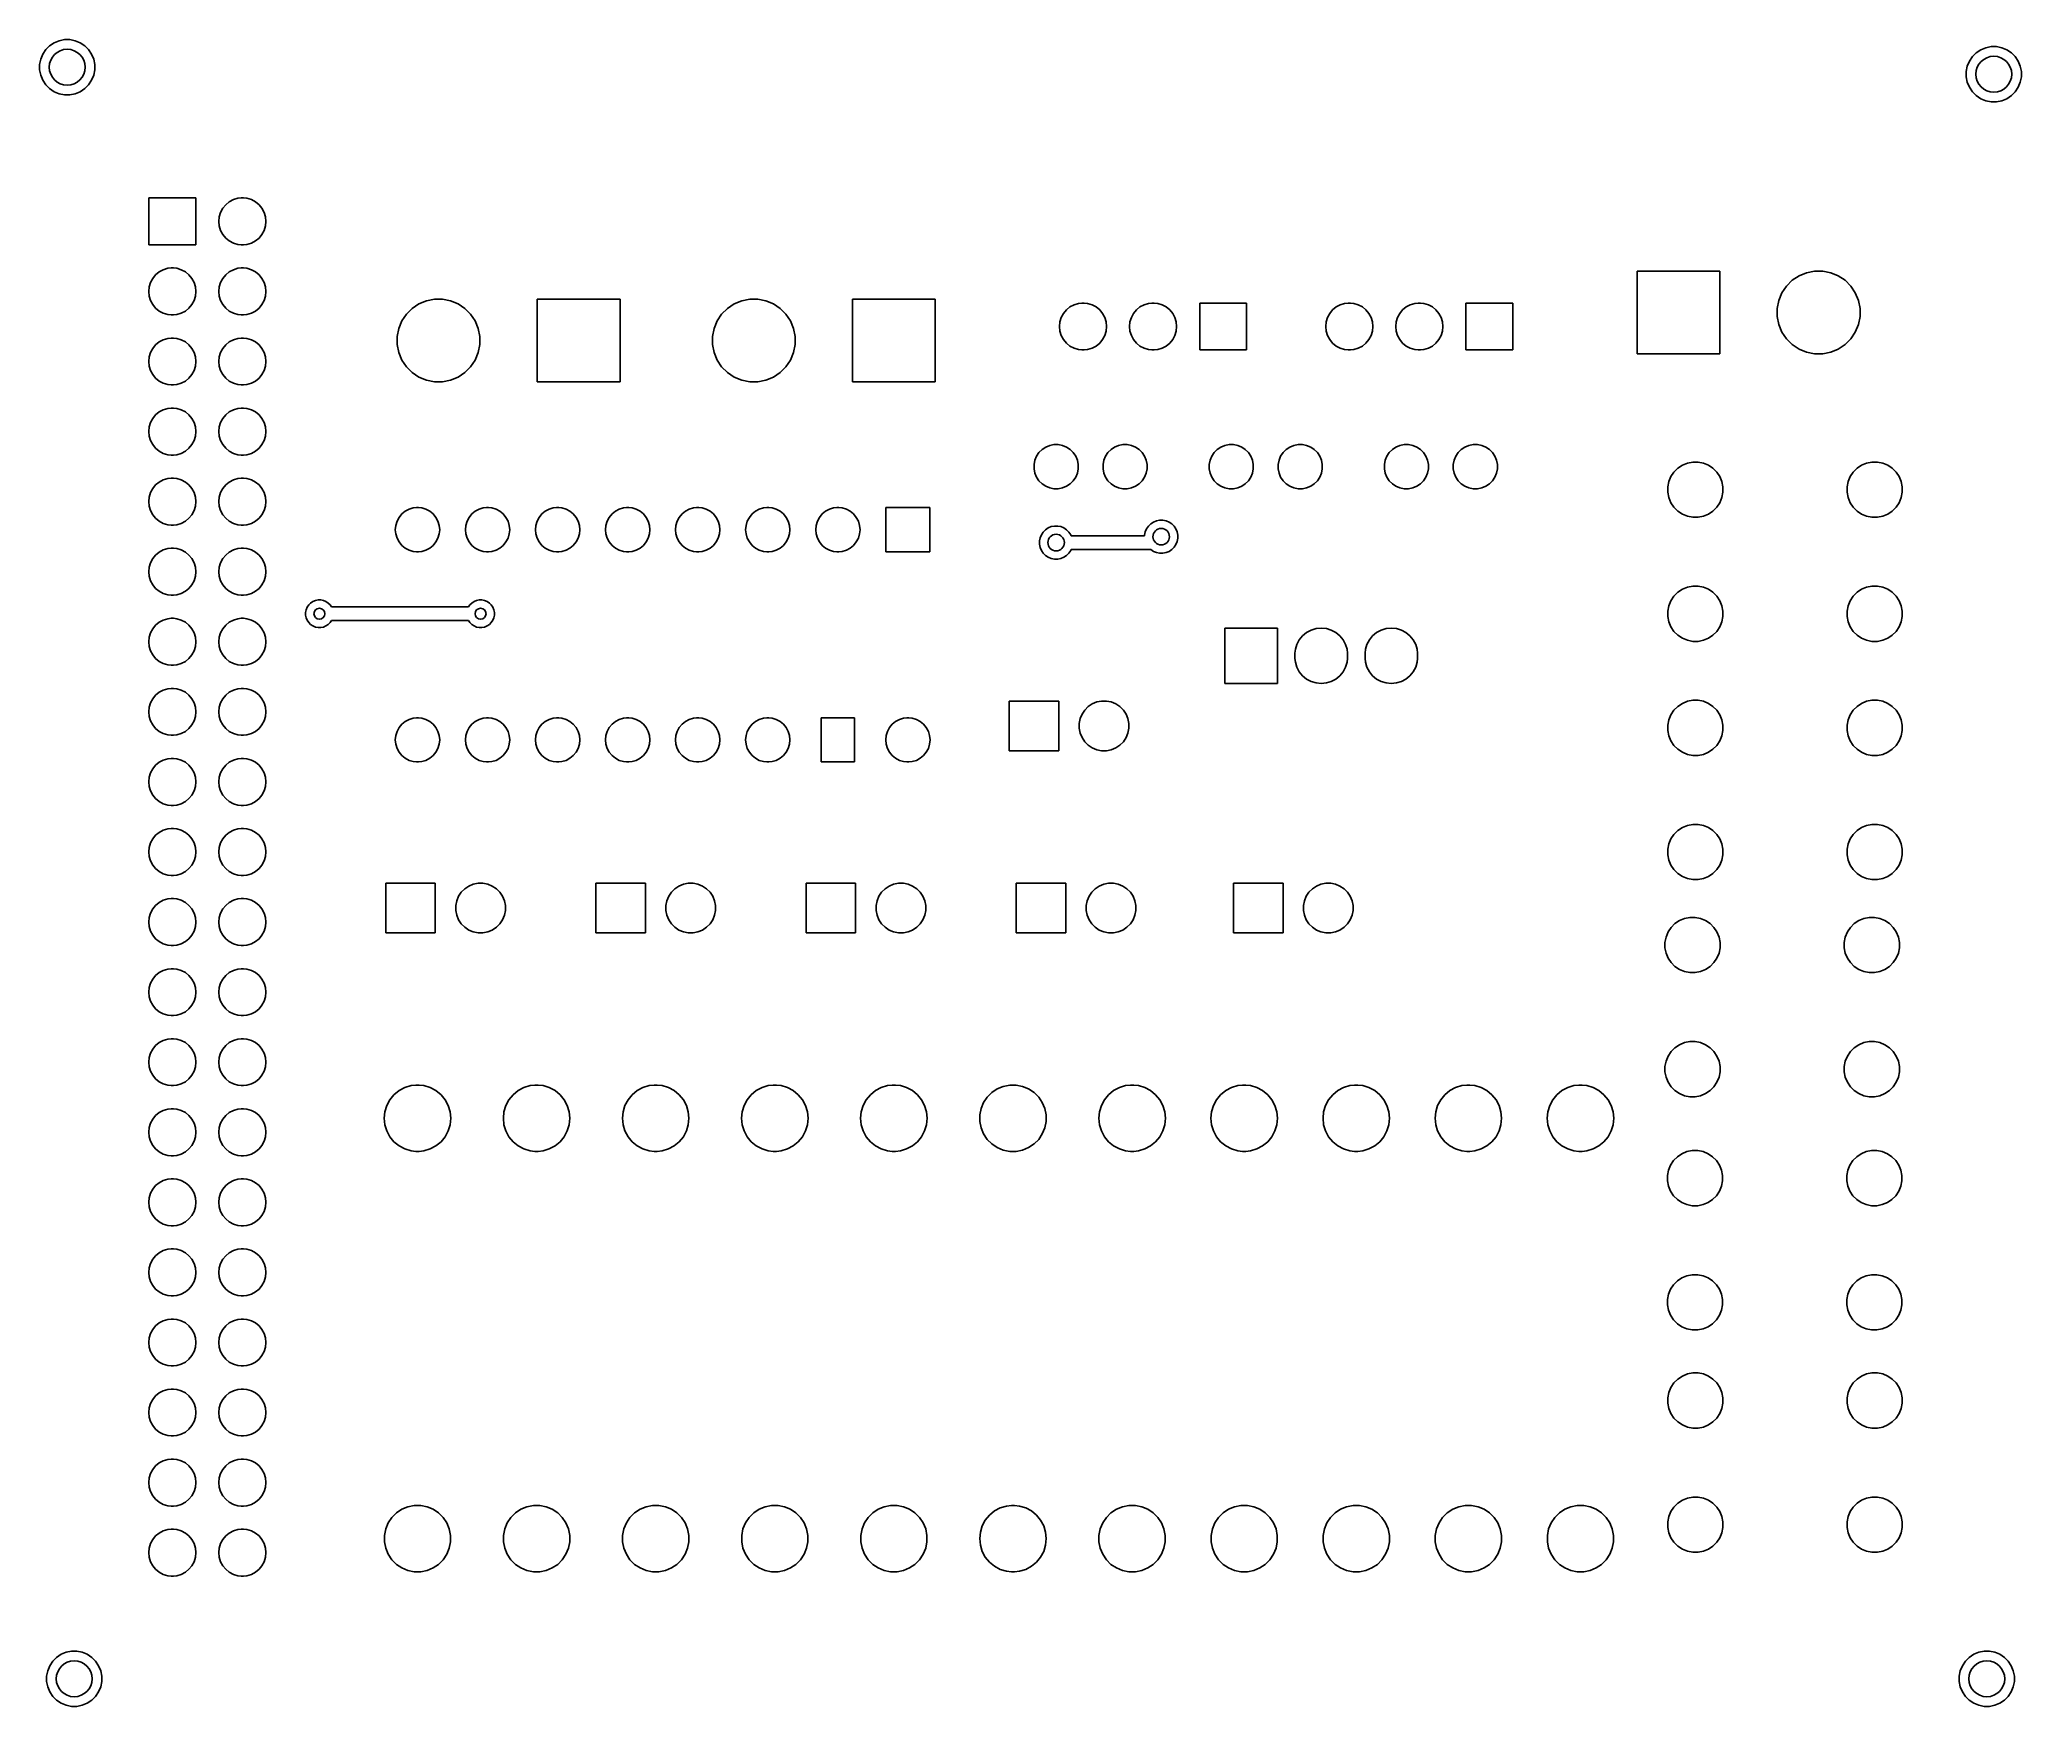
# Model space of a CAD drawing. Extents: x 83.1 to 154.9, y -87.4 to -26.9.
import ezdxf

# ---------------------------------------------------------------- set-up
doc = ezdxf.new("R2010")
doc.units = 0
doc.header["$MEASUREMENT"] = 0
doc.layers.add('BLACK', color=7, linetype='CONTINUOUS')

msp = doc.modelspace()

# ---------------------------------------------------------------- linework, layer by layer
at = {"layer": 'BLACK', "linetype": 'CONTINUOUS'}
for p, q in [((83.1878, -27.4663), (83.2972, -27.3025)), ((83.2972, -27.3025), (83.4365, -27.1632)), ((83.4365, -27.1632), (83.6003, -27.0538)), ((83.6003, -27.0538), (83.7823, -26.9784)), ((83.7823, -26.9784), (83.9755, -26.94)), ((83.9755, -26.94), (84.1725, -26.94)), ((84.1725, -26.94), (84.3657, -26.9784)), ((84.3657, -26.9784), (84.5477, -27.0538)), ((84.5477, -27.0538), (84.7115, -27.1632)), ((84.7115, -27.1632), (84.8508, -27.3025)), ((84.8508, -27.3025), (84.9602, -27.4663)), ((153.45, -27.3078), (153.632, -27.2324)), ((153.632, -27.2324), (153.826, -27.194)), ((153.826, -27.194), (154.022, -27.194)), ((154.022, -27.194), (154.216, -27.2324)), ((154.216, -27.2324), (154.398, -27.3078)), ((83.074, -27.8415), (83.1124, -27.6483)), ((83.074, -28.0385), (83.074, -27.8415)), ((83.1124, -27.6483), (83.1878, -27.4663)), ((84.9602, -27.4663), (85.0356, -27.6483)), ((85.0356, -27.6483), (85.074, -27.8415)), ((85.074, -27.8415), (85.074, -28.0385)), ((152.924, -28.0955), (152.962, -27.9023)), ((152.962, -27.9023), (153.038, -27.7203)), ((153.038, -27.7203), (153.147, -27.5565)), ((153.147, -27.5565), (153.287, -27.4172)), ((153.287, -27.4172), (153.45, -27.3078)), ((154.398, -27.3078), (154.561, -27.4172)), ((154.561, -27.4172), (154.701, -27.5565)), ((154.701, -27.5565), (154.81, -27.7203)), ((154.81, -27.7203), (154.886, -27.9023)), ((154.886, -27.9023), (154.924, -28.0955)), ((83.1124, -28.2317), (83.074, -28.0385)), ((83.1878, -28.4137), (83.1124, -28.2317)), ((83.2972, -28.5775), (83.1878, -28.4137)), ((83.4365, -28.7168), (83.2972, -28.5775)), ((83.6003, -28.8262), (83.4365, -28.7168)), ((84.7115, -28.7168), (84.5477, -28.8262)), ((84.8508, -28.5775), (84.7115, -28.7168)), ((84.9602, -28.4137), (84.8508, -28.5775)), ((85.0356, -28.2317), (84.9602, -28.4137)), ((85.074, -28.0385), (85.0356, -28.2317)), ((152.924, -28.2925), (152.924, -28.0955)), ((152.962, -28.4857), (152.924, -28.2925)), ((153.038, -28.6677), (152.962, -28.4857)), ((153.147, -28.8315), (153.038, -28.6677)), ((154.81, -28.6677), (154.701, -28.8315)), ((154.886, -28.4857), (154.81, -28.6677)), ((154.924, -28.2925), (154.886, -28.4857)), ((154.924, -28.0955), (154.924, -28.2925)), ((83.7823, -28.9016), (83.6003, -28.8262)), ((83.9755, -28.94), (83.7823, -28.9016)), ((84.1725, -28.94), (83.9755, -28.94)), ((84.3657, -28.9016), (84.1725, -28.94)), ((84.5477, -28.8262), (84.3657, -28.9016)), ((153.287, -28.9708), (153.147, -28.8315)), ((153.45, -29.0802), (153.287, -28.9708)), ((153.632, -29.1556), (153.45, -29.0802)), ((153.826, -29.194), (153.632, -29.1556)), ((154.022, -29.194), (153.826, -29.194)), ((154.216, -29.1556), (154.022, -29.194)), ((154.398, -29.0802), (154.216, -29.1556)), ((154.561, -28.9708), (154.398, -29.0802)), ((154.701, -28.8315), (154.561, -28.9708)), ((87.034, -34.378), (87.034, -32.678)), ((87.034, -32.678), (88.734, -32.678)), ((88.734, -32.678), (88.734, -34.378)), ((89.7138, -33.0535), (89.8201, -32.9241)), ((89.8201, -32.9241), (89.9495, -32.8178)), ((89.9495, -32.8178), (90.0971, -32.7389)), ((90.0971, -32.7389), (90.2574, -32.6903)), ((90.2574, -32.6903), (90.3823, -32.678)), ((90.3823, -32.678), (90.4657, -32.678)), ((90.4657, -32.678), (90.5906, -32.6903)), ((90.5906, -32.6903), (90.7509, -32.7389)), ((90.7509, -32.7389), (90.8985, -32.8178)), ((90.8985, -32.8178), (91.0279, -32.9241)), ((91.0279, -32.9241), (91.1342, -33.0535)), ((89.5699, -33.528), (89.5863, -33.3614)), ((89.5863, -33.6946), (89.5699, -33.528)), ((89.5863, -33.3614), (89.6349, -33.2011)), ((89.6349, -33.8549), (89.5863, -33.6946)), ((89.6349, -33.2011), (89.7138, -33.0535)), ((91.1342, -33.0535), (91.2131, -33.2011)), ((91.2131, -33.2011), (91.2617, -33.3614)), ((91.2617, -33.6946), (91.2131, -33.8549)), ((91.2617, -33.3614), (91.2781, -33.528)), ((91.2781, -33.528), (91.2617, -33.6946)), ((88.734, -34.378), (87.034, -34.378)), ((89.7138, -34.0025), (89.6349, -33.8549)), ((89.8201, -34.1319), (89.7138, -34.0025)), ((89.9495, -34.2382), (89.8201, -34.1319)), ((90.0971, -34.3171), (89.9495, -34.2382)), ((90.2574, -34.3657), (90.0971, -34.3171)), ((90.3823, -34.378), (90.2574, -34.3657)), ((90.4657, -34.378), (90.3823, -34.378)), ((90.5906, -34.3657), (90.4657, -34.378)), ((90.7509, -34.3171), (90.5906, -34.3657)), ((90.8985, -34.2382), (90.7509, -34.3171)), ((91.0279, -34.1319), (90.8985, -34.2382)), ((91.1342, -34.0025), (91.0279, -34.1319)), ((91.2131, -33.8549), (91.1342, -34.0025)), ((87.0299, -36.068), (87.0463, -35.9014)), ((87.0463, -35.9014), (87.0949, -35.7411)), ((87.0949, -35.7411), (87.1738, -35.5935)), ((87.1738, -35.5935), (87.2801, -35.4641)), ((87.2801, -35.4641), (87.4095, -35.3578)), ((87.4095, -35.3578), (87.5571, -35.2789)), ((87.5571, -35.2789), (87.7174, -35.2303)), ((87.7174, -35.2303), (87.8423, -35.218)), ((87.8423, -35.218), (87.9257, -35.218)), ((87.9257, -35.218), (88.0506, -35.2303)), ((88.0506, -35.2303), (88.2109, -35.2789)), ((88.2109, -35.2789), (88.3585, -35.3578)), ((88.3585, -35.3578), (88.4879, -35.4641)), ((88.4879, -35.4641), (88.5942, -35.5935)), ((88.5942, -35.5935), (88.6731, -35.7411)), ((88.6731, -35.7411), (88.7217, -35.9014)), ((88.7217, -35.9014), (88.7381, -36.068)), ((89.5699, -36.068), (89.5863, -35.9014)), ((89.5863, -35.9014), (89.6349, -35.7411)), ((89.6349, -35.7411), (89.7138, -35.5935)), ((89.7138, -35.5935), (89.8201, -35.4641)), ((89.8201, -35.4641), (89.9495, -35.3578)), ((89.9495, -35.3578), (90.0971, -35.2789)), ((90.0971, -35.2789), (90.2574, -35.2303)), ((90.2574, -35.2303), (90.3823, -35.218)), ((90.3823, -35.218), (90.4657, -35.218)), ((90.4657, -35.218), (90.5906, -35.2303)), ((90.5906, -35.2303), (90.7509, -35.2789)), ((90.7509, -35.2789), (90.8985, -35.3578)), ((90.8985, -35.3578), (91.0279, -35.4641)), ((91.0279, -35.4641), (91.1342, -35.5935)), ((91.1342, -35.5935), (91.2131, -35.7411)), ((91.2131, -35.7411), (91.2617, -35.9014)), ((91.2617, -35.9014), (91.2781, -36.068)), ((140.994, -38.33), (140.994, -35.33)), ((140.994, -35.33), (143.994, -35.33)), ((143.994, -35.33), (143.994, -38.33)), ((146.245, -36.1195), (146.409, -35.8738)), ((146.409, -35.8738), (146.618, -35.6649)), ((146.618, -35.6649), (146.863, -35.5007)), ((146.863, -35.5007), (147.136, -35.3876)), ((147.136, -35.3876), (147.426, -35.33)), ((147.426, -35.33), (147.722, -35.33)), ((147.722, -35.33), (148.012, -35.3876)), ((148.012, -35.3876), (148.285, -35.5007)), ((148.285, -35.5007), (148.53, -35.6649)), ((148.53, -35.6649), (148.739, -35.8738)), ((148.739, -35.8738), (148.903, -36.1195)), ((87.0463, -36.2346), (87.0299, -36.068)), ((87.0949, -36.3949), (87.0463, -36.2346)), ((87.1738, -36.5425), (87.0949, -36.3949)), ((87.2801, -36.6719), (87.1738, -36.5425)), ((88.5942, -36.5425), (88.4879, -36.6719)), ((88.6731, -36.3949), (88.5942, -36.5425)), ((88.7217, -36.2346), (88.6731, -36.3949)), ((88.7381, -36.068), (88.7217, -36.2346)), ((89.5863, -36.2346), (89.5699, -36.068)), ((89.6349, -36.3949), (89.5863, -36.2346)), ((89.7138, -36.5425), (89.6349, -36.3949)), ((89.8201, -36.6719), (89.7138, -36.5425)), ((91.1342, -36.5425), (91.0279, -36.6719)), ((91.2131, -36.3949), (91.1342, -36.5425)), ((91.2617, -36.2346), (91.2131, -36.3949)), ((91.2781, -36.068), (91.2617, -36.2346)), ((96.5798, -36.6809), (96.8255, -36.5167)), ((96.8255, -36.5167), (97.0985, -36.4036)), ((97.0985, -36.4036), (97.3883, -36.346)), ((97.3883, -36.346), (97.6837, -36.346)), ((97.6837, -36.346), (97.9735, -36.4036)), ((97.9735, -36.4036), (98.2465, -36.5167)), ((98.2465, -36.5167), (98.4922, -36.6809)), ((101.116, -39.346), (101.116, -36.346)), ((101.116, -36.346), (104.116, -36.346)), ((104.116, -36.346), (104.116, -39.346)), ((108.01, -36.6809), (108.255, -36.5167)), ((108.255, -36.5167), (108.528, -36.4036)), ((108.528, -36.4036), (108.818, -36.346)), ((108.818, -36.346), (109.114, -36.346)), ((109.114, -36.346), (109.404, -36.4036)), ((109.404, -36.4036), (109.677, -36.5167)), ((109.677, -36.5167), (109.922, -36.6809)), ((112.546, -39.346), (112.546, -36.346)), ((112.546, -36.346), (115.546, -36.346)), ((115.546, -36.346), (115.546, -39.346)), ((120.3, -36.7341), (120.429, -36.6278)), ((120.429, -36.6278), (120.577, -36.5489)), ((120.577, -36.5489), (120.737, -36.5003)), ((120.737, -36.5003), (120.862, -36.488)), ((120.862, -36.488), (120.946, -36.488)), ((120.946, -36.488), (121.071, -36.5003)), ((121.071, -36.5003), (121.231, -36.5489)), ((121.231, -36.5489), (121.379, -36.6278)), ((121.379, -36.6278), (121.508, -36.7341)), ((122.84, -36.7341), (122.969, -36.6278)), ((122.969, -36.6278), (123.117, -36.5489)), ((123.117, -36.5489), (123.277, -36.5003)), ((123.277, -36.5003), (123.402, -36.488)), ((123.402, -36.488), (123.486, -36.488)), ((123.486, -36.488), (123.611, -36.5003)), ((123.611, -36.5003), (123.771, -36.5489)), ((123.771, -36.5489), (123.919, -36.6278)), ((123.919, -36.6278), (124.048, -36.7341)), ((125.134, -38.188), (125.134, -36.488)), ((125.134, -36.488), (126.834, -36.488)), ((126.834, -36.488), (126.834, -38.188)), ((129.952, -36.7341), (130.081, -36.6278)), ((130.081, -36.6278), (130.229, -36.5489)), ((130.229, -36.5489), (130.389, -36.5003)), ((130.389, -36.5003), (130.514, -36.488)), ((130.514, -36.488), (130.598, -36.488)), ((130.598, -36.488), (130.723, -36.5003)), ((130.723, -36.5003), (130.883, -36.5489)), ((130.883, -36.5489), (131.031, -36.6278)), ((131.031, -36.6278), (131.16, -36.7341)), ((132.492, -36.7341), (132.621, -36.6278)), ((132.621, -36.6278), (132.769, -36.5489)), ((132.769, -36.5489), (132.929, -36.5003)), ((132.929, -36.5003), (133.054, -36.488)), ((133.054, -36.488), (133.138, -36.488)), ((133.138, -36.488), (133.263, -36.5003)), ((133.263, -36.5003), (133.423, -36.5489)), ((133.423, -36.5489), (133.571, -36.6278)), ((133.571, -36.6278), (133.7, -36.7341)), ((134.786, -38.188), (134.786, -36.488)), ((134.786, -36.488), (136.486, -36.488)), ((136.486, -36.488), (136.486, -38.188)), ((146.074, -36.6823), (146.132, -36.3925)), ((146.132, -36.3925), (146.245, -36.1195)), ((148.903, -36.1195), (149.016, -36.3925)), ((149.016, -36.3925), (149.074, -36.6823)), ((87.4095, -36.7782), (87.2801, -36.6719)), ((87.5571, -36.8571), (87.4095, -36.7782)), ((87.7174, -36.9057), (87.5571, -36.8571)), ((87.8423, -36.918), (87.7174, -36.9057)), ((87.9257, -36.918), (87.8423, -36.918)), ((88.0506, -36.9057), (87.9257, -36.918)), ((88.2109, -36.8571), (88.0506, -36.9057)), ((88.3585, -36.7782), (88.2109, -36.8571)), ((88.4879, -36.6719), (88.3585, -36.7782)), ((89.9495, -36.7782), (89.8201, -36.6719)), ((90.0971, -36.8571), (89.9495, -36.7782)), ((90.2574, -36.9057), (90.0971, -36.8571)), ((90.3823, -36.918), (90.2574, -36.9057)), ((90.4657, -36.918), (90.3823, -36.918)), ((90.5906, -36.9057), (90.4657, -36.918)), ((90.7509, -36.8571), (90.5906, -36.9057)), ((90.8985, -36.7782), (90.7509, -36.8571)), ((91.0279, -36.6719), (90.8985, -36.7782)), ((96.0936, -37.4085), (96.2067, -37.1355)), ((96.2067, -37.1355), (96.3709, -36.8898)), ((96.3709, -36.8898), (96.5798, -36.6809)), ((98.4922, -36.6809), (98.7011, -36.8898)), ((98.7011, -36.8898), (98.8653, -37.1355)), ((98.8653, -37.1355), (98.9784, -37.4085)), ((107.524, -37.4085), (107.637, -37.1355)), ((107.637, -37.1355), (107.801, -36.8898)), ((107.801, -36.8898), (108.01, -36.6809)), ((109.922, -36.6809), (110.131, -36.8898)), ((110.131, -36.8898), (110.295, -37.1355)), ((110.295, -37.1355), (110.408, -37.4085)), ((120.05, -37.338), (120.066, -37.1714)), ((120.066, -37.5046), (120.05, -37.338)), ((120.066, -37.1714), (120.115, -37.0111)), ((120.115, -37.0111), (120.194, -36.8635)), ((120.194, -36.8635), (120.3, -36.7341)), ((121.508, -36.7341), (121.614, -36.8635)), ((121.614, -36.8635), (121.693, -37.0111)), ((121.693, -37.0111), (121.742, -37.1714)), ((121.742, -37.1714), (121.758, -37.338)), ((121.758, -37.338), (121.742, -37.5046)), ((122.59, -37.338), (122.606, -37.1714)), ((122.606, -37.5046), (122.59, -37.338)), ((122.606, -37.1714), (122.655, -37.0111)), ((122.655, -37.0111), (122.734, -36.8635)), ((122.734, -36.8635), (122.84, -36.7341)), ((124.048, -36.7341), (124.154, -36.8635)), ((124.154, -36.8635), (124.233, -37.0111)), ((124.233, -37.0111), (124.282, -37.1714)), ((124.282, -37.1714), (124.298, -37.338)), ((124.298, -37.338), (124.282, -37.5046)), ((129.702, -37.338), (129.718, -37.1714)), ((129.718, -37.5046), (129.702, -37.338)), ((129.718, -37.1714), (129.767, -37.0111)), ((129.767, -37.0111), (129.846, -36.8635)), ((129.846, -36.8635), (129.952, -36.7341)), ((131.16, -36.7341), (131.266, -36.8635)), ((131.266, -36.8635), (131.345, -37.0111)), ((131.345, -37.0111), (131.394, -37.1714)), ((131.394, -37.1714), (131.41, -37.338)), ((131.41, -37.338), (131.394, -37.5046)), ((132.242, -37.338), (132.258, -37.1714)), ((132.258, -37.5046), (132.242, -37.338)), ((132.258, -37.1714), (132.307, -37.0111)), ((132.307, -37.0111), (132.386, -36.8635)), ((132.386, -36.8635), (132.492, -36.7341)), ((133.7, -36.7341), (133.806, -36.8635)), ((133.806, -36.8635), (133.885, -37.0111)), ((133.885, -37.0111), (133.934, -37.1714)), ((133.934, -37.1714), (133.95, -37.338)), ((133.95, -37.338), (133.934, -37.5046)), ((146.074, -36.9777), (146.074, -36.6823)), ((146.132, -37.2675), (146.074, -36.9777)), ((146.245, -37.5405), (146.132, -37.2675)), ((149.016, -37.2675), (148.903, -37.5405)), ((149.074, -36.9777), (149.016, -37.2675)), ((149.074, -36.6823), (149.074, -36.9777)), ((87.1738, -38.1335), (87.2801, -38.0041)), ((87.2801, -38.0041), (87.4095, -37.8978)), ((87.4095, -37.8978), (87.5571, -37.8189)), ((87.5571, -37.8189), (87.7174, -37.7703)), ((87.7174, -37.7703), (87.8423, -37.758)), ((87.8423, -37.758), (87.9257, -37.758)), ((87.9257, -37.758), (88.0506, -37.7703)), ((88.0506, -37.7703), (88.2109, -37.8189)), ((88.2109, -37.8189), (88.3585, -37.8978)), ((88.3585, -37.8978), (88.4879, -38.0041)), ((88.4879, -38.0041), (88.5942, -38.1335)), ((89.7138, -38.1335), (89.8201, -38.0041)), ((89.8201, -38.0041), (89.9495, -37.8978)), ((89.9495, -37.8978), (90.0971, -37.8189)), ((90.0971, -37.8189), (90.2574, -37.7703)), ((90.2574, -37.7703), (90.3823, -37.758)), ((90.3823, -37.758), (90.4657, -37.758)), ((90.4657, -37.758), (90.5906, -37.7703)), ((90.5906, -37.7703), (90.7509, -37.8189)), ((90.7509, -37.8189), (90.8985, -37.8978)), ((90.8985, -37.8978), (91.0279, -38.0041)), ((91.0279, -38.0041), (91.1342, -38.1335)), ((96.036, -37.6983), (96.0936, -37.4085)), ((96.036, -37.9937), (96.036, -37.6983)), ((96.0936, -38.2835), (96.036, -37.9937)), ((98.9784, -37.4085), (99.036, -37.6983)), ((99.036, -37.9937), (98.9784, -38.2835)), ((99.036, -37.6983), (99.036, -37.9937)), ((107.466, -37.6983), (107.524, -37.4085)), ((107.466, -37.9937), (107.466, -37.6983)), ((107.524, -38.2835), (107.466, -37.9937)), ((110.408, -37.4085), (110.466, -37.6983)), ((110.466, -37.9937), (110.408, -38.2835)), ((110.466, -37.6983), (110.466, -37.9937)), ((120.115, -37.6649), (120.066, -37.5046)), ((120.194, -37.8125), (120.115, -37.6649)), ((120.3, -37.9419), (120.194, -37.8125)), ((120.429, -38.0482), (120.3, -37.9419)), ((120.577, -38.1271), (120.429, -38.0482)), ((121.379, -38.0482), (121.231, -38.1271)), ((121.508, -37.9419), (121.379, -38.0482)), ((121.614, -37.8125), (121.508, -37.9419)), ((121.693, -37.6649), (121.614, -37.8125)), ((121.742, -37.5046), (121.693, -37.6649)), ((122.655, -37.6649), (122.606, -37.5046)), ((122.734, -37.8125), (122.655, -37.6649)), ((122.84, -37.9419), (122.734, -37.8125)), ((122.969, -38.0482), (122.84, -37.9419)), ((123.117, -38.1271), (122.969, -38.0482)), ((123.919, -38.0482), (123.771, -38.1271)), ((124.048, -37.9419), (123.919, -38.0482)), ((124.154, -37.8125), (124.048, -37.9419)), ((124.233, -37.6649), (124.154, -37.8125)), ((124.282, -37.5046), (124.233, -37.6649)), ((129.767, -37.6649), (129.718, -37.5046)), ((129.846, -37.8125), (129.767, -37.6649)), ((129.952, -37.9419), (129.846, -37.8125)), ((130.081, -38.0482), (129.952, -37.9419)), ((130.229, -38.1271), (130.081, -38.0482)), ((131.031, -38.0482), (130.883, -38.1271)), ((131.16, -37.9419), (131.031, -38.0482)), ((131.266, -37.8125), (131.16, -37.9419)), ((131.345, -37.6649), (131.266, -37.8125)), ((131.394, -37.5046), (131.345, -37.6649)), ((132.307, -37.6649), (132.258, -37.5046)), ((132.386, -37.8125), (132.307, -37.6649)), ((132.492, -37.9419), (132.386, -37.8125)), ((132.621, -38.0482), (132.492, -37.9419)), ((132.769, -38.1271), (132.621, -38.0482)), ((133.571, -38.0482), (133.423, -38.1271)), ((133.7, -37.9419), (133.571, -38.0482)), ((133.806, -37.8125), (133.7, -37.9419)), ((133.885, -37.6649), (133.806, -37.8125)), ((133.934, -37.5046), (133.885, -37.6649)), ((146.409, -37.7862), (146.245, -37.5405)), ((146.618, -37.9951), (146.409, -37.7862)), ((146.863, -38.1593), (146.618, -37.9951)), ((148.53, -37.9951), (148.285, -38.1593)), ((148.739, -37.7862), (148.53, -37.9951)), ((148.903, -37.5405), (148.739, -37.7862)), ((87.0299, -38.608), (87.0463, -38.4414)), ((87.0463, -38.7746), (87.0299, -38.608)), ((87.0463, -38.4414), (87.0949, -38.2811)), ((87.0949, -38.9349), (87.0463, -38.7746)), ((87.0949, -38.2811), (87.1738, -38.1335)), ((88.5942, -38.1335), (88.6731, -38.2811)), ((88.6731, -38.2811), (88.7217, -38.4414)), ((88.7217, -38.7746), (88.6731, -38.9349)), ((88.7217, -38.4414), (88.7381, -38.608)), ((88.7381, -38.608), (88.7217, -38.7746)), ((89.5699, -38.608), (89.5863, -38.4414)), ((89.5863, -38.7746), (89.5699, -38.608)), ((89.5863, -38.4414), (89.6349, -38.2811)), ((89.6349, -38.9349), (89.5863, -38.7746)), ((89.6349, -38.2811), (89.7138, -38.1335)), ((91.1342, -38.1335), (91.2131, -38.2811)), ((91.2131, -38.2811), (91.2617, -38.4414)), ((91.2617, -38.7746), (91.2131, -38.9349)), ((91.2617, -38.4414), (91.2781, -38.608)), ((91.2781, -38.608), (91.2617, -38.7746)), ((96.2067, -38.5565), (96.0936, -38.2835)), ((96.3709, -38.8022), (96.2067, -38.5565)), ((98.8653, -38.5565), (98.7011, -38.8022)), ((98.9784, -38.2835), (98.8653, -38.5565)), ((107.637, -38.5565), (107.524, -38.2835)), ((107.801, -38.8022), (107.637, -38.5565)), ((110.295, -38.5565), (110.131, -38.8022)), ((110.408, -38.2835), (110.295, -38.5565)), ((120.737, -38.1757), (120.577, -38.1271)), ((120.862, -38.188), (120.737, -38.1757)), ((120.946, -38.188), (120.862, -38.188)), ((121.071, -38.1757), (120.946, -38.188)), ((121.231, -38.1271), (121.071, -38.1757)), ((123.277, -38.1757), (123.117, -38.1271)), ((123.402, -38.188), (123.277, -38.1757)), ((123.486, -38.188), (123.402, -38.188)), ((123.611, -38.1757), (123.486, -38.188)), ((123.771, -38.1271), (123.611, -38.1757)), ((126.834, -38.188), (125.134, -38.188)), ((130.389, -38.1757), (130.229, -38.1271)), ((130.514, -38.188), (130.389, -38.1757)), ((130.598, -38.188), (130.514, -38.188)), ((130.723, -38.1757), (130.598, -38.188)), ((130.883, -38.1271), (130.723, -38.1757)), ((132.929, -38.1757), (132.769, -38.1271)), ((133.054, -38.188), (132.929, -38.1757)), ((133.138, -38.188), (133.054, -38.188)), ((133.263, -38.1757), (133.138, -38.188)), ((133.423, -38.1271), (133.263, -38.1757)), ((136.486, -38.188), (134.786, -38.188)), ((143.994, -38.33), (140.994, -38.33)), ((147.136, -38.2724), (146.863, -38.1593)), ((147.426, -38.33), (147.136, -38.2724)), ((147.722, -38.33), (147.426, -38.33)), ((148.012, -38.2724), (147.722, -38.33)), ((148.285, -38.1593), (148.012, -38.2724)), ((87.1738, -39.0825), (87.0949, -38.9349)), ((87.2801, -39.2119), (87.1738, -39.0825)), ((87.4095, -39.3182), (87.2801, -39.2119)), ((87.5571, -39.3971), (87.4095, -39.3182)), ((87.7174, -39.4457), (87.5571, -39.3971)), ((87.8423, -39.458), (87.7174, -39.4457)), ((87.9257, -39.458), (87.8423, -39.458)), ((88.0506, -39.4457), (87.9257, -39.458)), ((88.2109, -39.3971), (88.0506, -39.4457)), ((88.3585, -39.3182), (88.2109, -39.3971)), ((88.4879, -39.2119), (88.3585, -39.3182)), ((88.5942, -39.0825), (88.4879, -39.2119)), ((88.6731, -38.9349), (88.5942, -39.0825)), ((89.7138, -39.0825), (89.6349, -38.9349)), ((89.8201, -39.2119), (89.7138, -39.0825)), ((89.9495, -39.3182), (89.8201, -39.2119)), ((90.0971, -39.3971), (89.9495, -39.3182)), ((90.2574, -39.4457), (90.0971, -39.3971)), ((90.3823, -39.458), (90.2574, -39.4457)), ((90.4657, -39.458), (90.3823, -39.458)), ((90.5906, -39.4457), (90.4657, -39.458)), ((90.7509, -39.3971), (90.5906, -39.4457)), ((90.8985, -39.3182), (90.7509, -39.3971)), ((91.0279, -39.2119), (90.8985, -39.3182)), ((91.1342, -39.0825), (91.0279, -39.2119)), ((91.2131, -38.9349), (91.1342, -39.0825)), ((96.5798, -39.0111), (96.3709, -38.8022)), ((96.8255, -39.1753), (96.5798, -39.0111)), ((97.0985, -39.2884), (96.8255, -39.1753)), ((97.3883, -39.346), (97.0985, -39.2884)), ((97.6837, -39.346), (97.3883, -39.346)), ((97.9735, -39.2884), (97.6837, -39.346)), ((98.2465, -39.1753), (97.9735, -39.2884)), ((98.4922, -39.0111), (98.2465, -39.1753)), ((98.7011, -38.8022), (98.4922, -39.0111)), ((104.116, -39.346), (101.116, -39.346)), ((108.01, -39.0111), (107.801, -38.8022)), ((108.255, -39.1753), (108.01, -39.0111)), ((108.528, -39.2884), (108.255, -39.1753)), ((108.818, -39.346), (108.528, -39.2884)), ((109.114, -39.346), (108.818, -39.346)), ((109.404, -39.2884), (109.114, -39.346)), ((109.677, -39.1753), (109.404, -39.2884)), ((109.922, -39.0111), (109.677, -39.1753)), ((110.131, -38.8022), (109.922, -39.0111)), ((115.546, -39.346), (112.546, -39.346)), ((87.0463, -40.9814), (87.0949, -40.8211)), ((87.0949, -40.8211), (87.1738, -40.6735)), ((87.1738, -40.6735), (87.2801, -40.5441)), ((87.2801, -40.5441), (87.4095, -40.4378)), ((87.4095, -40.4378), (87.5571, -40.3589)), ((87.5571, -40.3589), (87.7174, -40.3103)), ((87.7174, -40.3103), (87.8423, -40.298)), ((87.8423, -40.298), (87.9257, -40.298)), ((87.9257, -40.298), (88.0506, -40.3103)), ((88.0506, -40.3103), (88.2109, -40.3589)), ((88.2109, -40.3589), (88.3585, -40.4378)), ((88.3585, -40.4378), (88.4879, -40.5441)), ((88.4879, -40.5441), (88.5942, -40.6735)), ((88.5942, -40.6735), (88.6731, -40.8211)), ((88.6731, -40.8211), (88.7217, -40.9814)), ((89.5863, -40.9814), (89.6349, -40.8211)), ((89.6349, -40.8211), (89.7138, -40.6735)), ((89.7138, -40.6735), (89.8201, -40.5441)), ((89.8201, -40.5441), (89.9495, -40.4378)), ((89.9495, -40.4378), (90.0971, -40.3589)), ((90.0971, -40.3589), (90.2574, -40.3103)), ((90.2574, -40.3103), (90.3823, -40.298)), ((90.3823, -40.298), (90.4657, -40.298)), ((90.4657, -40.298), (90.5906, -40.3103)), ((90.5906, -40.3103), (90.7509, -40.3589)), ((90.7509, -40.3589), (90.8985, -40.4378)), ((90.8985, -40.4378), (91.0279, -40.5441)), ((91.0279, -40.5441), (91.1342, -40.6735)), ((91.1342, -40.6735), (91.2131, -40.8211)), ((91.2131, -40.8211), (91.2617, -40.9814)), ((87.0299, -41.148), (87.0463, -40.9814)), ((87.0463, -41.3146), (87.0299, -41.148)), ((87.0949, -41.4749), (87.0463, -41.3146)), ((87.1738, -41.6225), (87.0949, -41.4749)), ((87.2801, -41.7519), (87.1738, -41.6225)), ((88.5942, -41.6225), (88.4879, -41.7519)), ((88.6731, -41.4749), (88.5942, -41.6225)), ((88.7217, -41.3146), (88.6731, -41.4749)), ((88.7217, -40.9814), (88.7381, -41.148)), ((88.7381, -41.148), (88.7217, -41.3146)), ((89.5699, -41.148), (89.5863, -40.9814)), ((89.5863, -41.3146), (89.5699, -41.148)), ((89.6349, -41.4749), (89.5863, -41.3146)), ((89.7138, -41.6225), (89.6349, -41.4749)), ((89.8201, -41.7519), (89.7138, -41.6225)), ((91.1342, -41.6225), (91.0279, -41.7519)), ((91.2131, -41.4749), (91.1342, -41.6225)), ((91.2617, -41.3146), (91.2131, -41.4749)), ((91.2617, -40.9814), (91.2781, -41.148)), ((91.2781, -41.148), (91.2617, -41.3146)), ((119.549, -41.709), (119.695, -41.6487)), ((119.695, -41.6487), (119.849, -41.618)), ((119.849, -41.618), (120.007, -41.618)), ((120.007, -41.618), (120.161, -41.6487)), ((120.161, -41.6487), (120.307, -41.709)), ((122.049, -41.709), (122.195, -41.6487)), ((122.195, -41.6487), (122.349, -41.618)), ((122.349, -41.618), (122.507, -41.618)), ((122.507, -41.618), (122.661, -41.6487)), ((122.661, -41.6487), (122.807, -41.709)), ((125.899, -41.709), (126.045, -41.6487)), ((126.045, -41.6487), (126.199, -41.618)), ((126.199, -41.618), (126.357, -41.618)), ((126.357, -41.618), (126.511, -41.6487)), ((126.511, -41.6487), (126.657, -41.709)), ((128.399, -41.709), (128.545, -41.6487)), ((128.545, -41.6487), (128.699, -41.618)), ((128.699, -41.618), (128.857, -41.618)), ((128.857, -41.618), (129.011, -41.6487)), ((129.011, -41.6487), (129.157, -41.709)), ((132.249, -41.709), (132.395, -41.6487)), ((132.395, -41.6487), (132.549, -41.618)), ((132.549, -41.618), (132.707, -41.618)), ((132.707, -41.618), (132.861, -41.6487)), ((132.861, -41.6487), (133.007, -41.709)), ((134.749, -41.709), (134.895, -41.6487)), ((134.895, -41.6487), (135.049, -41.618)), ((135.049, -41.618), (135.207, -41.618)), ((135.207, -41.618), (135.361, -41.6487)), ((135.361, -41.6487), (135.507, -41.709)), ((87.4095, -41.8582), (87.2801, -41.7519)), ((87.5571, -41.9371), (87.4095, -41.8582)), ((87.7174, -41.9857), (87.5571, -41.9371)), ((87.8423, -41.998), (87.7174, -41.9857)), ((87.9257, -41.998), (87.8423, -41.998)), ((88.0506, -41.9857), (87.9257, -41.998)), ((88.2109, -41.9371), (88.0506, -41.9857)), ((88.3585, -41.8582), (88.2109, -41.9371)), ((88.4879, -41.7519), (88.3585, -41.8582)), ((89.9495, -41.8582), (89.8201, -41.7519)), ((90.0971, -41.9371), (89.9495, -41.8582)), ((90.2574, -41.9857), (90.0971, -41.9371)), ((90.3823, -41.998), (90.2574, -41.9857)), ((90.4657, -41.998), (90.3823, -41.998)), ((90.5906, -41.9857), (90.4657, -41.998)), ((90.7509, -41.9371), (90.5906, -41.9857)), ((90.8985, -41.8582), (90.7509, -41.9371)), ((91.0279, -41.7519), (90.8985, -41.8582)), ((119.128, -42.3392), (119.159, -42.1846)), ((119.128, -42.4968), (119.128, -42.3392)), ((119.159, -42.1846), (119.219, -42.0391)), ((119.219, -42.0391), (119.307, -41.908)), ((119.307, -41.908), (119.418, -41.7966)), ((119.418, -41.7966), (119.549, -41.709)), ((120.307, -41.709), (120.438, -41.7966)), ((120.438, -41.7966), (120.549, -41.908)), ((120.549, -41.908), (120.637, -42.0391)), ((120.637, -42.0391), (120.697, -42.1846)), ((120.697, -42.1846), (120.728, -42.3392)), ((120.728, -42.3392), (120.728, -42.4968)), ((121.628, -42.3392), (121.659, -42.1846)), ((121.628, -42.4968), (121.628, -42.3392)), ((121.659, -42.1846), (121.719, -42.0391)), ((121.719, -42.0391), (121.807, -41.908)), ((121.807, -41.908), (121.918, -41.7966)), ((121.918, -41.7966), (122.049, -41.709)), ((122.807, -41.709), (122.938, -41.7966)), ((122.938, -41.7966), (123.049, -41.908)), ((123.049, -41.908), (123.137, -42.0391)), ((123.137, -42.0391), (123.197, -42.1846)), ((123.197, -42.1846), (123.228, -42.3392)), ((123.228, -42.3392), (123.228, -42.4968)), ((125.478, -42.3392), (125.509, -42.1846)), ((125.478, -42.4968), (125.478, -42.3392)), ((125.509, -42.1846), (125.569, -42.0391)), ((125.569, -42.0391), (125.657, -41.908)), ((125.657, -41.908), (125.768, -41.7966)), ((125.768, -41.7966), (125.899, -41.709)), ((126.657, -41.709), (126.788, -41.7966)), ((126.788, -41.7966), (126.899, -41.908)), ((126.899, -41.908), (126.987, -42.0391)), ((126.987, -42.0391), (127.047, -42.1846)), ((127.047, -42.1846), (127.078, -42.3392)), ((127.078, -42.3392), (127.078, -42.4968)), ((127.978, -42.3392), (128.009, -42.1846)), ((127.978, -42.4968), (127.978, -42.3392)), ((128.009, -42.1846), (128.069, -42.0391)), ((128.069, -42.0391), (128.157, -41.908)), ((128.157, -41.908), (128.268, -41.7966)), ((128.268, -41.7966), (128.399, -41.709)), ((129.157, -41.709), (129.288, -41.7966)), ((129.288, -41.7966), (129.399, -41.908)), ((129.399, -41.908), (129.487, -42.0391)), ((129.487, -42.0391), (129.547, -42.1846)), ((129.547, -42.1846), (129.578, -42.3392)), ((129.578, -42.3392), (129.578, -42.4968)), ((131.828, -42.3392), (131.859, -42.1846)), ((131.828, -42.4968), (131.828, -42.3392)), ((131.859, -42.1846), (131.919, -42.0391)), ((131.919, -42.0391), (132.007, -41.908)), ((132.007, -41.908), (132.118, -41.7966)), ((132.118, -41.7966), (132.249, -41.709)), ((133.007, -41.709), (133.138, -41.7966)), ((133.138, -41.7966), (133.249, -41.908)), ((133.249, -41.908), (133.337, -42.0391)), ((133.337, -42.0391), (133.397, -42.1846)), ((133.397, -42.1846), (133.428, -42.3392)), ((133.428, -42.3392), (133.428, -42.4968)), ((134.328, -42.3392), (134.359, -42.1846)), ((134.328, -42.4968), (134.328, -42.3392)), ((134.359, -42.1846), (134.419, -42.0391)), ((134.419, -42.0391), (134.507, -41.908)), ((134.507, -41.908), (134.618, -41.7966)), ((134.618, -41.7966), (134.749, -41.709)), ((135.507, -41.709), (135.638, -41.7966)), ((135.638, -41.7966), (135.749, -41.908)), ((135.749, -41.908), (135.837, -42.0391)), ((135.837, -42.0391), (135.897, -42.1846)), ((135.897, -42.1846), (135.928, -42.3392)), ((135.928, -42.3392), (135.928, -42.4968)), ((142.469, -42.4752), (142.632, -42.3658)), ((142.632, -42.3658), (142.814, -42.2904)), ((142.814, -42.2904), (143.008, -42.252)), ((143.008, -42.252), (143.204, -42.252)), ((143.204, -42.252), (143.398, -42.2904)), ((143.398, -42.2904), (143.58, -42.3658)), ((143.58, -42.3658), (143.743, -42.4752)), ((148.969, -42.4752), (149.132, -42.3658)), ((149.132, -42.3658), (149.314, -42.2904)), ((149.314, -42.2904), (149.508, -42.252)), ((149.508, -42.252), (149.704, -42.252)), ((149.704, -42.252), (149.898, -42.2904)), ((149.898, -42.2904), (150.08, -42.3658)), ((150.08, -42.3658), (150.243, -42.4752)), ((87.1738, -43.2135), (87.2801, -43.0841)), ((87.2801, -43.0841), (87.4095, -42.9778)), ((87.4095, -42.9778), (87.5571, -42.8989)), ((87.5571, -42.8989), (87.7174, -42.8503)), ((87.7174, -42.8503), (87.8423, -42.838)), ((87.8423, -42.838), (87.9257, -42.838)), ((87.9257, -42.838), (88.0506, -42.8503)), ((88.0506, -42.8503), (88.2109, -42.8989)), ((88.2109, -42.8989), (88.3585, -42.9778)), ((88.3585, -42.9778), (88.4879, -43.0841)), ((88.4879, -43.0841), (88.5942, -43.2135)), ((89.7138, -43.2135), (89.8201, -43.0841)), ((89.8201, -43.0841), (89.9495, -42.9778)), ((89.9495, -42.9778), (90.0971, -42.8989)), ((90.0971, -42.8989), (90.2574, -42.8503)), ((90.2574, -42.8503), (90.3823, -42.838)), ((90.3823, -42.838), (90.4657, -42.838)), ((90.4657, -42.838), (90.5906, -42.8503)), ((90.5906, -42.8503), (90.7509, -42.8989)), ((90.7509, -42.8989), (90.8985, -42.9778)), ((90.8985, -42.9778), (91.0279, -43.0841)), ((91.0279, -43.0841), (91.1342, -43.2135)), ((119.159, -42.6514), (119.128, -42.4968)), ((119.219, -42.7969), (119.159, -42.6514)), ((119.307, -42.928), (119.219, -42.7969)), ((119.418, -43.0394), (119.307, -42.928)), ((119.549, -43.127), (119.418, -43.0394)), ((120.438, -43.0394), (120.307, -43.127)), ((120.549, -42.928), (120.438, -43.0394)), ((120.637, -42.7969), (120.549, -42.928)), ((120.697, -42.6514), (120.637, -42.7969)), ((120.728, -42.4968), (120.697, -42.6514)), ((121.659, -42.6514), (121.628, -42.4968)), ((121.719, -42.7969), (121.659, -42.6514)), ((121.807, -42.928), (121.719, -42.7969)), ((121.918, -43.0394), (121.807, -42.928)), ((122.049, -43.127), (121.918, -43.0394)), ((122.938, -43.0394), (122.807, -43.127)), ((123.049, -42.928), (122.938, -43.0394)), ((123.137, -42.7969), (123.049, -42.928)), ((123.197, -42.6514), (123.137, -42.7969)), ((123.228, -42.4968), (123.197, -42.6514)), ((125.509, -42.6514), (125.478, -42.4968)), ((125.569, -42.7969), (125.509, -42.6514)), ((125.657, -42.928), (125.569, -42.7969)), ((125.768, -43.0394), (125.657, -42.928)), ((125.899, -43.127), (125.768, -43.0394)), ((126.788, -43.0394), (126.657, -43.127)), ((126.899, -42.928), (126.788, -43.0394)), ((126.987, -42.7969), (126.899, -42.928)), ((127.047, -42.6514), (126.987, -42.7969)), ((127.078, -42.4968), (127.047, -42.6514)), ((128.009, -42.6514), (127.978, -42.4968)), ((128.069, -42.7969), (128.009, -42.6514)), ((128.157, -42.928), (128.069, -42.7969)), ((128.268, -43.0394), (128.157, -42.928)), ((128.399, -43.127), (128.268, -43.0394)), ((129.288, -43.0394), (129.157, -43.127)), ((129.399, -42.928), (129.288, -43.0394)), ((129.487, -42.7969), (129.399, -42.928)), ((129.547, -42.6514), (129.487, -42.7969)), ((129.578, -42.4968), (129.547, -42.6514)), ((131.859, -42.6514), (131.828, -42.4968)), ((131.919, -42.7969), (131.859, -42.6514)), ((132.007, -42.928), (131.919, -42.7969)), ((132.118, -43.0394), (132.007, -42.928)), ((132.249, -43.127), (132.118, -43.0394)), ((133.138, -43.0394), (133.007, -43.127)), ((133.249, -42.928), (133.138, -43.0394)), ((133.337, -42.7969), (133.249, -42.928)), ((133.397, -42.6514), (133.337, -42.7969)), ((133.428, -42.4968), (133.397, -42.6514)), ((134.359, -42.6514), (134.328, -42.4968)), ((134.419, -42.7969), (134.359, -42.6514)), ((134.507, -42.928), (134.419, -42.7969)), ((134.618, -43.0394), (134.507, -42.928)), ((134.749, -43.127), (134.618, -43.0394)), ((135.638, -43.0394), (135.507, -43.127)), ((135.749, -42.928), (135.638, -43.0394)), ((135.837, -42.7969), (135.749, -42.928)), ((135.897, -42.6514), (135.837, -42.7969)), ((135.928, -42.4968), (135.897, -42.6514)), ((142.106, -43.1535), (142.144, -42.9603)), ((142.144, -42.9603), (142.22, -42.7783)), ((142.22, -42.7783), (142.329, -42.6145)), ((142.329, -42.6145), (142.469, -42.4752)), ((143.743, -42.4752), (143.883, -42.6145)), ((143.883, -42.6145), (143.992, -42.7783)), ((143.992, -42.7783), (144.068, -42.9603)), ((144.068, -42.9603), (144.106, -43.1535)), ((148.606, -43.1535), (148.644, -42.9603)), ((148.644, -42.9603), (148.72, -42.7783)), ((148.72, -42.7783), (148.829, -42.6145)), ((148.829, -42.6145), (148.969, -42.4752)), ((150.243, -42.4752), (150.383, -42.6145)), ((150.383, -42.6145), (150.492, -42.7783)), ((150.492, -42.7783), (150.568, -42.9603)), ((150.568, -42.9603), (150.606, -43.1535)), ((87.0299, -43.688), (87.0463, -43.5214)), ((87.0463, -43.8546), (87.0299, -43.688)), ((87.0463, -43.5214), (87.0949, -43.3611)), ((87.0949, -43.3611), (87.1738, -43.2135)), ((88.5942, -43.2135), (88.6731, -43.3611)), ((88.6731, -43.3611), (88.7217, -43.5214)), ((88.7217, -43.5214), (88.7381, -43.688)), ((88.7381, -43.688), (88.7217, -43.8546)), ((89.5699, -43.688), (89.5863, -43.5214)), ((89.5863, -43.8546), (89.5699, -43.688)), ((89.5863, -43.5214), (89.6349, -43.3611)), ((89.6349, -43.3611), (89.7138, -43.2135)), ((91.1342, -43.2135), (91.2131, -43.3611)), ((91.2131, -43.3611), (91.2617, -43.5214)), ((91.2617, -43.5214), (91.2781, -43.688)), ((91.2781, -43.688), (91.2617, -43.8546)), ((119.695, -43.1873), (119.549, -43.127)), ((119.849, -43.218), (119.695, -43.1873)), ((120.007, -43.218), (119.849, -43.218)), ((120.161, -43.1873), (120.007, -43.218)), ((120.307, -43.127), (120.161, -43.1873)), ((122.195, -43.1873), (122.049, -43.127)), ((122.349, -43.218), (122.195, -43.1873)), ((122.507, -43.218), (122.349, -43.218)), ((122.661, -43.1873), (122.507, -43.218)), ((122.807, -43.127), (122.661, -43.1873)), ((126.045, -43.1873), (125.899, -43.127)), ((126.199, -43.218), (126.045, -43.1873)), ((126.357, -43.218), (126.199, -43.218)), ((126.511, -43.1873), (126.357, -43.218)), ((126.657, -43.127), (126.511, -43.1873)), ((128.545, -43.1873), (128.399, -43.127)), ((128.699, -43.218), (128.545, -43.1873)), ((128.857, -43.218), (128.699, -43.218)), ((129.011, -43.1873), (128.857, -43.218)), ((129.157, -43.127), (129.011, -43.1873)), ((132.395, -43.1873), (132.249, -43.127)), ((132.549, -43.218), (132.395, -43.1873)), ((132.707, -43.218), (132.549, -43.218)), ((132.861, -43.1873), (132.707, -43.218)), ((133.007, -43.127), (132.861, -43.1873)), ((134.895, -43.1873), (134.749, -43.127)), ((135.049, -43.218), (134.895, -43.1873)), ((135.207, -43.218), (135.049, -43.218)), ((135.361, -43.1873), (135.207, -43.218)), ((135.507, -43.127), (135.361, -43.1873)), ((142.106, -43.3505), (142.106, -43.1535)), ((142.144, -43.5437), (142.106, -43.3505)), ((142.22, -43.7257), (142.144, -43.5437)), ((142.329, -43.8895), (142.22, -43.7257)), ((143.992, -43.7257), (143.883, -43.8895)), ((144.068, -43.5437), (143.992, -43.7257)), ((144.106, -43.3505), (144.068, -43.5437)), ((144.106, -43.1535), (144.106, -43.3505)), ((148.606, -43.3505), (148.606, -43.1535)), ((148.644, -43.5437), (148.606, -43.3505)), ((148.72, -43.7257), (148.644, -43.5437)), ((148.829, -43.8895), (148.72, -43.7257)), ((150.492, -43.7257), (150.383, -43.8895)), ((150.568, -43.5437), (150.492, -43.7257)), ((150.606, -43.3505), (150.568, -43.5437)), ((150.606, -43.1535), (150.606, -43.3505)), ((87.0949, -44.0149), (87.0463, -43.8546)), ((87.1738, -44.1625), (87.0949, -44.0149)), ((87.2801, -44.2919), (87.1738, -44.1625)), ((87.4095, -44.3982), (87.2801, -44.2919)), ((87.5571, -44.4771), (87.4095, -44.3982)), ((87.7174, -44.5257), (87.5571, -44.4771)), ((87.8423, -44.538), (87.7174, -44.5257)), ((87.9257, -44.538), (87.8423, -44.538)), ((88.0506, -44.5257), (87.9257, -44.538)), ((88.2109, -44.4771), (88.0506, -44.5257)), ((88.3585, -44.3982), (88.2109, -44.4771)), ((88.4879, -44.2919), (88.3585, -44.3982)), ((88.5942, -44.1625), (88.4879, -44.2919)), ((88.6731, -44.0149), (88.5942, -44.1625)), ((88.7217, -43.8546), (88.6731, -44.0149)), ((89.6349, -44.0149), (89.5863, -43.8546)), ((89.7138, -44.1625), (89.6349, -44.0149)), ((89.8201, -44.2919), (89.7138, -44.1625)), ((89.9495, -44.3982), (89.8201, -44.2919)), ((90.0971, -44.4771), (89.9495, -44.3982)), ((90.2574, -44.5257), (90.0971, -44.4771)), ((90.3823, -44.538), (90.2574, -44.5257)), ((90.4657, -44.538), (90.3823, -44.538)), ((90.5906, -44.5257), (90.4657, -44.538)), ((90.7509, -44.4771), (90.5906, -44.5257)), ((90.8985, -44.3982), (90.7509, -44.4771)), ((91.0279, -44.2919), (90.8985, -44.3982)), ((91.1342, -44.1625), (91.0279, -44.2919)), ((91.2131, -44.0149), (91.1342, -44.1625)), ((91.2617, -43.8546), (91.2131, -44.0149)), ((95.9856, -44.5472), (96.0313, -44.3964)), ((96.0313, -44.3964), (96.1056, -44.2574)), ((96.1056, -44.2574), (96.2056, -44.1356)), ((96.2056, -44.1356), (96.3274, -44.0356)), ((96.3274, -44.0356), (96.4664, -43.9613)), ((96.4664, -43.9613), (96.6172, -43.9156)), ((96.6172, -43.9156), (96.7347, -43.904)), ((96.7347, -43.904), (96.8133, -43.904)), ((96.8133, -43.904), (96.9308, -43.9156)), ((96.9308, -43.9156), (97.0816, -43.9613)), ((97.0816, -43.9613), (97.2206, -44.0356)), ((97.2206, -44.0356), (97.3424, -44.1356)), ((97.3424, -44.1356), (97.4424, -44.2574)), ((97.4424, -44.2574), (97.5167, -44.3964)), ((97.5167, -44.3964), (97.5624, -44.5472)), ((98.5256, -44.5472), (98.5713, -44.3964)), ((98.5713, -44.3964), (98.6456, -44.2574)), ((98.6456, -44.2574), (98.7456, -44.1356)), ((98.7456, -44.1356), (98.8674, -44.0356)), ((98.8674, -44.0356), (99.0064, -43.9613)), ((99.0064, -43.9613), (99.1572, -43.9156)), ((99.1572, -43.9156), (99.2747, -43.904)), ((99.2747, -43.904), (99.3533, -43.904)), ((99.3533, -43.904), (99.4708, -43.9156)), ((99.4708, -43.9156), (99.6216, -43.9613)), ((99.6216, -43.9613), (99.7606, -44.0356)), ((99.7606, -44.0356), (99.8824, -44.1356)), ((99.8824, -44.1356), (99.9824, -44.2574)), ((99.9824, -44.2574), (100.057, -44.3964)), ((100.057, -44.3964), (100.102, -44.5472)), ((101.066, -44.5472), (101.111, -44.3964)), ((101.111, -44.3964), (101.186, -44.2574)), ((101.186, -44.2574), (101.286, -44.1356)), ((101.286, -44.1356), (101.407, -44.0356)), ((101.407, -44.0356), (101.546, -43.9613)), ((101.546, -43.9613), (101.697, -43.9156)), ((101.697, -43.9156), (101.815, -43.904)), ((101.815, -43.904), (101.893, -43.904)), ((101.893, -43.904), (102.011, -43.9156)), ((102.011, -43.9156), (102.162, -43.9613)), ((102.162, -43.9613), (102.301, -44.0356)), ((102.301, -44.0356), (102.422, -44.1356)), ((102.422, -44.1356), (102.522, -44.2574)), ((102.522, -44.2574), (102.597, -44.3964)), ((102.597, -44.3964), (102.642, -44.5472)), ((103.606, -44.5472), (103.651, -44.3964)), ((103.651, -44.3964), (103.726, -44.2574)), ((103.726, -44.2574), (103.826, -44.1356)), ((103.826, -44.1356), (103.947, -44.0356)), ((103.947, -44.0356), (104.086, -43.9613)), ((104.086, -43.9613), (104.237, -43.9156)), ((104.237, -43.9156), (104.355, -43.904)), ((104.355, -43.904), (104.433, -43.904)), ((104.433, -43.904), (104.551, -43.9156)), ((104.551, -43.9156), (104.702, -43.9613)), ((104.702, -43.9613), (104.841, -44.0356)), ((104.841, -44.0356), (104.962, -44.1356)), ((104.962, -44.1356), (105.062, -44.2574)), ((105.062, -44.2574), (105.137, -44.3964)), ((105.137, -44.3964), (105.182, -44.5472)), ((106.146, -44.5472), (106.191, -44.3964)), ((106.191, -44.3964), (106.266, -44.2574)), ((106.266, -44.2574), (106.366, -44.1356)), ((106.366, -44.1356), (106.487, -44.0356)), ((106.487, -44.0356), (106.626, -43.9613)), ((106.626, -43.9613), (106.777, -43.9156)), ((106.777, -43.9156), (106.895, -43.904)), ((106.895, -43.904), (106.973, -43.904)), ((106.973, -43.904), (107.091, -43.9156)), ((107.091, -43.9156), (107.242, -43.9613)), ((107.242, -43.9613), (107.381, -44.0356)), ((107.381, -44.0356), (107.502, -44.1356)), ((107.502, -44.1356), (107.602, -44.2574)), ((107.602, -44.2574), (107.677, -44.3964)), ((107.677, -44.3964), (107.722, -44.5472)), ((108.686, -44.5472), (108.731, -44.3964)), ((108.731, -44.3964), (108.806, -44.2574)), ((108.806, -44.2574), (108.906, -44.1356)), ((108.906, -44.1356), (109.027, -44.0356)), ((109.027, -44.0356), (109.166, -43.9613)), ((109.166, -43.9613), (109.317, -43.9156)), ((109.317, -43.9156), (109.435, -43.904)), ((109.435, -43.904), (109.513, -43.904)), ((109.513, -43.904), (109.631, -43.9156)), ((109.631, -43.9156), (109.782, -43.9613)), ((109.782, -43.9613), (109.921, -44.0356)), ((109.921, -44.0356), (110.042, -44.1356)), ((110.042, -44.1356), (110.142, -44.2574)), ((110.142, -44.2574), (110.217, -44.3964)), ((110.217, -44.3964), (110.262, -44.5472)), ((111.226, -44.5472), (111.271, -44.3964)), ((111.271, -44.3964), (111.346, -44.2574)), ((111.346, -44.2574), (111.446, -44.1356)), ((111.446, -44.1356), (111.567, -44.0356)), ((111.567, -44.0356), (111.706, -43.9613)), ((111.706, -43.9613), (111.857, -43.9156)), ((111.857, -43.9156), (111.975, -43.904)), ((111.975, -43.904), (112.053, -43.904)), ((112.053, -43.904), (112.171, -43.9156)), ((112.171, -43.9156), (112.322, -43.9613)), ((112.322, -43.9613), (112.461, -44.0356)), ((112.461, -44.0356), (112.582, -44.1356)), ((112.582, -44.1356), (112.682, -44.2574)), ((112.682, -44.2574), (112.757, -44.3964)), ((112.757, -44.3964), (112.802, -44.5472)), ((113.754, -45.504), (113.754, -43.904)), ((113.754, -43.904), (115.354, -43.904)), ((115.354, -43.904), (115.354, -45.504)), ((123.272, -44.5755), (123.356, -44.4919)), ((123.356, -44.4919), (123.454, -44.4263)), ((123.454, -44.4263), (123.563, -44.3811)), ((123.563, -44.3811), (123.679, -44.358)), ((123.679, -44.358), (123.797, -44.358)), ((123.797, -44.358), (123.913, -44.3811)), ((123.913, -44.3811), (124.022, -44.4263)), ((124.022, -44.4263), (124.12, -44.4919)), ((124.12, -44.4919), (124.204, -44.5755)), ((142.469, -44.0288), (142.329, -43.8895)), ((142.632, -44.1382), (142.469, -44.0288)), ((142.814, -44.2136), (142.632, -44.1382)), ((143.008, -44.252), (142.814, -44.2136)), ((143.204, -44.252), (143.008, -44.252)), ((143.398, -44.2136), (143.204, -44.252)), ((143.58, -44.1382), (143.398, -44.2136)), ((143.743, -44.0288), (143.58, -44.1382)), ((143.883, -43.8895), (143.743, -44.0288)), ((148.969, -44.0288), (148.829, -43.8895)), ((149.132, -44.1382), (148.969, -44.0288)), ((149.314, -44.2136), (149.132, -44.1382)), ((149.508, -44.252), (149.314, -44.2136)), ((149.704, -44.252), (149.508, -44.252)), ((149.898, -44.2136), (149.704, -44.252)), ((150.08, -44.1382), (149.898, -44.2136)), ((150.243, -44.0288), (150.08, -44.1382)), ((150.383, -43.8895), (150.243, -44.0288)), ((95.9701, -44.704), (95.9856, -44.5472)), ((95.9856, -44.8608), (95.9701, -44.704)), ((96.0313, -45.0116), (95.9856, -44.8608)), ((96.1056, -45.1506), (96.0313, -45.0116)), ((96.2056, -45.2724), (96.1056, -45.1506)), ((97.4424, -45.1506), (97.3424, -45.2724)), ((97.5167, -45.0116), (97.4424, -45.1506)), ((97.5624, -44.8608), (97.5167, -45.0116)), ((97.5624, -44.5472), (97.5779, -44.704)), ((97.5779, -44.704), (97.5624, -44.8608)), ((98.5101, -44.704), (98.5256, -44.5472)), ((98.5256, -44.8608), (98.5101, -44.704)), ((98.5713, -45.0116), (98.5256, -44.8608)), ((98.6456, -45.1506), (98.5713, -45.0116)), ((98.7456, -45.2724), (98.6456, -45.1506)), ((99.9824, -45.1506), (99.8824, -45.2724)), ((100.057, -45.0116), (99.9824, -45.1506)), ((100.102, -44.8608), (100.057, -45.0116)), ((100.102, -44.5472), (100.118, -44.704)), ((100.118, -44.704), (100.102, -44.8608)), ((101.05, -44.704), (101.066, -44.5472)), ((101.066, -44.8608), (101.05, -44.704)), ((101.111, -45.0116), (101.066, -44.8608)), ((101.186, -45.1506), (101.111, -45.0116)), ((101.286, -45.2724), (101.186, -45.1506)), ((102.522, -45.1506), (102.422, -45.2724)), ((102.597, -45.0116), (102.522, -45.1506)), ((102.642, -44.8608), (102.597, -45.0116)), ((102.642, -44.5472), (102.658, -44.704)), ((102.658, -44.704), (102.642, -44.8608)), ((103.59, -44.704), (103.606, -44.5472)), ((103.606, -44.8608), (103.59, -44.704)), ((103.651, -45.0116), (103.606, -44.8608)), ((103.726, -45.1506), (103.651, -45.0116)), ((103.826, -45.2724), (103.726, -45.1506)), ((105.062, -45.1506), (104.962, -45.2724)), ((105.137, -45.0116), (105.062, -45.1506)), ((105.182, -44.8608), (105.137, -45.0116)), ((105.182, -44.5472), (105.198, -44.704)), ((105.198, -44.704), (105.182, -44.8608)), ((106.13, -44.704), (106.146, -44.5472)), ((106.146, -44.8608), (106.13, -44.704)), ((106.191, -45.0116), (106.146, -44.8608)), ((106.266, -45.1506), (106.191, -45.0116)), ((106.366, -45.2724), (106.266, -45.1506)), ((107.602, -45.1506), (107.502, -45.2724)), ((107.677, -45.0116), (107.602, -45.1506)), ((107.722, -44.8608), (107.677, -45.0116)), ((107.722, -44.5472), (107.738, -44.704)), ((107.738, -44.704), (107.722, -44.8608)), ((108.67, -44.704), (108.686, -44.5472)), ((108.686, -44.8608), (108.67, -44.704)), ((108.731, -45.0116), (108.686, -44.8608)), ((108.806, -45.1506), (108.731, -45.0116)), ((108.906, -45.2724), (108.806, -45.1506)), ((110.142, -45.1506), (110.042, -45.2724)), ((110.217, -45.0116), (110.142, -45.1506)), ((110.262, -44.8608), (110.217, -45.0116)), ((110.262, -44.5472), (110.278, -44.704)), ((110.278, -44.704), (110.262, -44.8608)), ((111.21, -44.704), (111.226, -44.5472)), ((111.226, -44.8608), (111.21, -44.704)), ((111.271, -45.0116), (111.226, -44.8608)), ((111.346, -45.1506), (111.271, -45.0116)), ((111.446, -45.2724), (111.346, -45.1506)), ((112.682, -45.1506), (112.582, -45.2724)), ((112.757, -45.0116), (112.682, -45.1506)), ((112.802, -44.8608), (112.757, -45.0116)), ((112.802, -44.5472), (112.818, -44.704)), ((112.818, -44.704), (112.802, -44.8608)), ((119.328, -45.1129), (119.351, -44.997)), ((119.328, -45.2311), (119.328, -45.1129)), ((119.351, -45.347), (119.328, -45.2311)), ((119.351, -44.997), (119.396, -44.8878)), ((119.396, -44.8878), (119.462, -44.7895)), ((119.462, -44.7895), (119.546, -44.706)), ((119.546, -44.706), (119.644, -44.6403)), ((119.644, -44.6403), (119.753, -44.5951)), ((119.753, -44.5951), (119.869, -44.572)), ((119.869, -44.572), (119.987, -44.572)), ((119.987, -44.572), (120.103, -44.5951)), ((120.103, -44.5951), (120.212, -44.6403)), ((120.212, -44.6403), (120.31, -44.706)), ((120.31, -44.706), (120.394, -44.7895)), ((120.394, -44.7895), (120.46, -44.8878)), ((120.46, -44.8878), (120.474, -44.922)), ((120.474, -44.922), (123.138, -44.922)), ((123.138, -44.8989), (123.161, -44.783)), ((123.138, -44.922), (123.138, -44.8989)), ((123.161, -44.783), (123.206, -44.6738)), ((123.206, -44.6738), (123.272, -44.5755)), ((124.204, -44.5755), (124.27, -44.6738)), ((124.27, -45.2422), (124.204, -45.3405)), ((124.27, -44.6738), (124.315, -44.783)), ((124.315, -45.133), (124.27, -45.2422)), ((124.315, -44.783), (124.338, -44.8989)), ((124.338, -45.0171), (124.315, -45.133)), ((124.338, -44.8989), (124.338, -45.0171)), ((87.0463, -46.0614), (87.0949, -45.9011)), ((87.0949, -45.9011), (87.1738, -45.7535)), ((87.1738, -45.7535), (87.2801, -45.6241)), ((87.2801, -45.6241), (87.4095, -45.5178)), ((87.4095, -45.5178), (87.5571, -45.4389)), ((87.5571, -45.4389), (87.7174, -45.3903)), ((87.7174, -45.3903), (87.8423, -45.378)), ((87.8423, -45.378), (87.9257, -45.378)), ((87.9257, -45.378), (88.0506, -45.3903)), ((88.0506, -45.3903), (88.2109, -45.4389)), ((88.2109, -45.4389), (88.3585, -45.5178)), ((88.3585, -45.5178), (88.4879, -45.6241)), ((88.4879, -45.6241), (88.5942, -45.7535)), ((88.5942, -45.7535), (88.6731, -45.9011)), ((88.6731, -45.9011), (88.7217, -46.0614)), ((89.5863, -46.0614), (89.6349, -45.9011)), ((89.6349, -45.9011), (89.7138, -45.7535)), ((89.7138, -45.7535), (89.8201, -45.6241)), ((89.8201, -45.6241), (89.9495, -45.5178)), ((89.9495, -45.5178), (90.0971, -45.4389)), ((90.0971, -45.4389), (90.2574, -45.3903)), ((90.2574, -45.3903), (90.3823, -45.378)), ((90.3823, -45.378), (90.4657, -45.378)), ((90.4657, -45.378), (90.5906, -45.3903)), ((90.5906, -45.3903), (90.7509, -45.4389)), ((90.7509, -45.4389), (90.8985, -45.5178)), ((90.8985, -45.5178), (91.0279, -45.6241)), ((91.0279, -45.6241), (91.1342, -45.7535)), ((91.1342, -45.7535), (91.2131, -45.9011)), ((91.2131, -45.9011), (91.2617, -46.0614)), ((96.3274, -45.3724), (96.2056, -45.2724)), ((96.4664, -45.4467), (96.3274, -45.3724)), ((96.6172, -45.4924), (96.4664, -45.4467)), ((96.7347, -45.504), (96.6172, -45.4924)), ((96.8133, -45.504), (96.7347, -45.504)), ((96.9308, -45.4924), (96.8133, -45.504)), ((97.0816, -45.4467), (96.9308, -45.4924)), ((97.2206, -45.3724), (97.0816, -45.4467)), ((97.3424, -45.2724), (97.2206, -45.3724)), ((98.8674, -45.3724), (98.7456, -45.2724)), ((99.0064, -45.4467), (98.8674, -45.3724)), ((99.1572, -45.4924), (99.0064, -45.4467)), ((99.2747, -45.504), (99.1572, -45.4924)), ((99.3533, -45.504), (99.2747, -45.504)), ((99.4708, -45.4924), (99.3533, -45.504)), ((99.6216, -45.4467), (99.4708, -45.4924)), ((99.7606, -45.3724), (99.6216, -45.4467)), ((99.8824, -45.2724), (99.7606, -45.3724)), ((101.407, -45.3724), (101.286, -45.2724)), ((101.546, -45.4467), (101.407, -45.3724)), ((101.697, -45.4924), (101.546, -45.4467)), ((101.815, -45.504), (101.697, -45.4924)), ((101.893, -45.504), (101.815, -45.504)), ((102.011, -45.4924), (101.893, -45.504)), ((102.162, -45.4467), (102.011, -45.4924)), ((102.301, -45.3724), (102.162, -45.4467)), ((102.422, -45.2724), (102.301, -45.3724)), ((103.947, -45.3724), (103.826, -45.2724)), ((104.086, -45.4467), (103.947, -45.3724)), ((104.237, -45.4924), (104.086, -45.4467)), ((104.355, -45.504), (104.237, -45.4924)), ((104.433, -45.504), (104.355, -45.504)), ((104.551, -45.4924), (104.433, -45.504)), ((104.702, -45.4467), (104.551, -45.4924)), ((104.841, -45.3724), (104.702, -45.4467)), ((104.962, -45.2724), (104.841, -45.3724)), ((106.487, -45.3724), (106.366, -45.2724)), ((106.626, -45.4467), (106.487, -45.3724)), ((106.777, -45.4924), (106.626, -45.4467)), ((106.895, -45.504), (106.777, -45.4924)), ((106.973, -45.504), (106.895, -45.504)), ((107.091, -45.4924), (106.973, -45.504)), ((107.242, -45.4467), (107.091, -45.4924)), ((107.381, -45.3724), (107.242, -45.4467)), ((107.502, -45.2724), (107.381, -45.3724)), ((109.027, -45.3724), (108.906, -45.2724)), ((109.166, -45.4467), (109.027, -45.3724)), ((109.317, -45.4924), (109.166, -45.4467)), ((109.435, -45.504), (109.317, -45.4924)), ((109.513, -45.504), (109.435, -45.504)), ((109.631, -45.4924), (109.513, -45.504)), ((109.782, -45.4467), (109.631, -45.4924)), ((109.921, -45.3724), (109.782, -45.4467)), ((110.042, -45.2724), (109.921, -45.3724)), ((111.567, -45.3724), (111.446, -45.2724)), ((111.706, -45.4467), (111.567, -45.3724)), ((111.857, -45.4924), (111.706, -45.4467)), ((111.975, -45.504), (111.857, -45.4924)), ((112.053, -45.504), (111.975, -45.504)), ((112.171, -45.4924), (112.053, -45.504)), ((112.322, -45.4467), (112.171, -45.4924)), ((112.461, -45.3724), (112.322, -45.4467)), ((112.582, -45.2724), (112.461, -45.3724)), ((115.354, -45.504), (113.754, -45.504)), ((119.396, -45.4562), (119.351, -45.347)), ((119.462, -45.5545), (119.396, -45.4562)), ((119.546, -45.638), (119.462, -45.5545)), ((119.644, -45.7037), (119.546, -45.638)), ((119.753, -45.7489), (119.644, -45.7037)), ((119.869, -45.772), (119.753, -45.7489)), ((119.987, -45.772), (119.869, -45.772)), ((120.103, -45.7489), (119.987, -45.772)), ((120.212, -45.7037), (120.103, -45.7489)), ((120.31, -45.638), (120.212, -45.7037)), ((120.394, -45.5545), (120.31, -45.638)), ((120.46, -45.4562), (120.394, -45.5545)), ((120.474, -45.422), (120.46, -45.4562)), ((123.353, -45.422), (120.474, -45.422)), ((123.356, -45.4241), (123.353, -45.422)), ((123.454, -45.4897), (123.356, -45.4241)), ((123.563, -45.5349), (123.454, -45.4897)), ((123.679, -45.558), (123.563, -45.5349)), ((123.797, -45.558), (123.679, -45.558)), ((123.913, -45.5349), (123.797, -45.558)), ((124.022, -45.4897), (123.913, -45.5349)), ((124.12, -45.4241), (124.022, -45.4897)), ((124.204, -45.3405), (124.12, -45.4241)), ((87.0299, -46.228), (87.0463, -46.0614)), ((87.0463, -46.3946), (87.0299, -46.228)), ((87.0949, -46.5549), (87.0463, -46.3946)), ((87.1738, -46.7025), (87.0949, -46.5549)), ((87.2801, -46.8319), (87.1738, -46.7025)), ((88.5942, -46.7025), (88.4879, -46.8319)), ((88.6731, -46.5549), (88.5942, -46.7025)), ((88.7217, -46.3946), (88.6731, -46.5549)), ((88.7217, -46.0614), (88.7381, -46.228)), ((88.7381, -46.228), (88.7217, -46.3946)), ((89.5699, -46.228), (89.5863, -46.0614)), ((89.5863, -46.3946), (89.5699, -46.228)), ((89.6349, -46.5549), (89.5863, -46.3946)), ((89.7138, -46.7025), (89.6349, -46.5549)), ((89.8201, -46.8319), (89.7138, -46.7025)), ((91.1342, -46.7025), (91.0279, -46.8319)), ((91.2131, -46.5549), (91.1342, -46.7025)), ((91.2617, -46.3946), (91.2131, -46.5549)), ((91.2617, -46.0614), (91.2781, -46.228)), ((91.2781, -46.228), (91.2617, -46.3946)), ((87.4095, -46.9382), (87.2801, -46.8319)), ((87.5571, -47.0171), (87.4095, -46.9382)), ((87.7174, -47.0657), (87.5571, -47.0171)), ((87.8423, -47.078), (87.7174, -47.0657)), ((87.9257, -47.078), (87.8423, -47.078)), ((88.0506, -47.0657), (87.9257, -47.078)), ((88.2109, -47.0171), (88.0506, -47.0657)), ((88.3585, -46.9382), (88.2109, -47.0171)), ((88.4879, -46.8319), (88.3585, -46.9382)), ((89.9495, -46.9382), (89.8201, -46.8319)), ((90.0971, -47.0171), (89.9495, -46.9382)), ((90.2574, -47.0657), (90.0971, -47.0171)), ((90.3823, -47.078), (90.2574, -47.0657)), ((90.4657, -47.078), (90.3823, -47.078)), ((90.5906, -47.0657), (90.4657, -47.078)), ((90.7509, -47.0171), (90.5906, -47.0657)), ((90.8985, -46.9382), (90.7509, -47.0171)), ((91.0279, -46.8319), (90.8985, -46.9382)), ((92.8296, -47.4333), (92.8993, -47.3636)), ((92.8993, -47.3636), (92.9812, -47.3089)), ((92.9812, -47.3089), (93.0722, -47.2712)), ((93.0722, -47.2712), (93.1688, -47.252)), ((93.1688, -47.252), (93.2672, -47.252)), ((93.2672, -47.252), (93.3638, -47.2712)), ((93.3638, -47.2712), (93.4548, -47.3089)), ((93.4548, -47.3089), (93.5367, -47.3636)), ((93.5367, -47.3636), (93.6064, -47.4333)), ((98.6716, -47.4333), (98.7413, -47.3636)), ((98.7413, -47.3636), (98.8232, -47.3089)), ((98.8232, -47.3089), (98.9142, -47.2712)), ((98.9142, -47.2712), (99.0108, -47.252)), ((99.0108, -47.252), (99.1092, -47.252)), ((99.1092, -47.252), (99.2058, -47.2712)), ((99.2058, -47.2712), (99.2968, -47.3089)), ((99.2968, -47.3089), (99.3787, -47.3636)), ((99.3787, -47.3636), (99.4484, -47.4333)), ((142.144, -47.4603), (142.22, -47.2783)), ((142.22, -47.2783), (142.329, -47.1145)), ((142.329, -47.1145), (142.469, -46.9752)), ((142.469, -46.9752), (142.632, -46.8658)), ((142.632, -46.8658), (142.814, -46.7904)), ((142.814, -46.7904), (143.008, -46.752)), ((143.008, -46.752), (143.204, -46.752)), ((143.204, -46.752), (143.398, -46.7904)), ((143.398, -46.7904), (143.58, -46.8658)), ((143.58, -46.8658), (143.743, -46.9752)), ((143.743, -46.9752), (143.883, -47.1145)), ((143.883, -47.1145), (143.992, -47.2783)), ((143.992, -47.2783), (144.068, -47.4603)), ((148.644, -47.4603), (148.72, -47.2783)), ((148.72, -47.2783), (148.829, -47.1145)), ((148.829, -47.1145), (148.969, -46.9752)), ((148.969, -46.9752), (149.132, -46.8658)), ((149.132, -46.8658), (149.314, -46.7904)), ((149.314, -46.7904), (149.508, -46.752)), ((149.508, -46.752), (149.704, -46.752)), ((149.704, -46.752), (149.898, -46.7904)), ((149.898, -46.7904), (150.08, -46.8658)), ((150.08, -46.8658), (150.243, -46.9752)), ((150.243, -46.9752), (150.383, -47.1145)), ((150.383, -47.1145), (150.492, -47.2783)), ((150.492, -47.2783), (150.568, -47.4603)), ((87.2801, -48.1641), (87.4095, -48.0578)), ((87.4095, -48.0578), (87.5571, -47.9789)), ((87.5571, -47.9789), (87.7174, -47.9303)), ((87.7174, -47.9303), (87.8423, -47.918)), ((87.8423, -47.918), (87.9257, -47.918)), ((87.9257, -47.918), (88.0506, -47.9303)), ((88.0506, -47.9303), (88.2109, -47.9789)), ((88.2109, -47.9789), (88.3585, -48.0578)), ((88.3585, -48.0578), (88.4879, -48.1641)), ((89.8201, -48.1641), (89.9495, -48.0578)), ((89.9495, -48.0578), (90.0971, -47.9789)), ((90.0971, -47.9789), (90.2574, -47.9303)), ((90.2574, -47.9303), (90.3823, -47.918)), ((90.3823, -47.918), (90.4657, -47.918)), ((90.4657, -47.918), (90.5906, -47.9303)), ((90.5906, -47.9303), (90.7509, -47.9789)), ((90.7509, -47.9789), (90.8985, -48.0578)), ((90.8985, -48.0578), (91.0279, -48.1641)), ((92.718, -47.7028), (92.7372, -47.6062)), ((92.718, -47.8012), (92.718, -47.7028)), ((92.7372, -47.8978), (92.718, -47.8012)), ((92.7372, -47.6062), (92.7749, -47.5152)), ((92.7749, -47.9888), (92.7372, -47.8978)), ((92.7749, -47.5152), (92.8296, -47.4333)), ((92.8296, -48.0707), (92.7749, -47.9888)), ((92.8993, -48.1404), (92.8296, -48.0707)), ((93.6064, -48.0707), (93.5367, -48.1404)), ((93.6064, -47.4333), (93.6523, -47.502)), ((93.6523, -48.002), (93.6064, -48.0707)), ((93.6523, -47.502), (98.6257, -47.502)), ((98.6257, -48.002), (93.6523, -48.002)), ((98.6257, -47.502), (98.6716, -47.4333)), ((98.6716, -48.0707), (98.6257, -48.002)), ((98.7413, -48.1404), (98.6716, -48.0707)), ((99.4484, -48.0707), (99.3787, -48.1404)), ((99.4484, -47.4333), (99.5031, -47.5152)), ((99.5031, -47.9888), (99.4484, -48.0707)), ((99.5031, -47.5152), (99.5408, -47.6062)), ((99.5408, -47.8978), (99.5031, -47.9888)), ((99.5408, -47.6062), (99.56, -47.7028)), ((99.56, -47.8012), (99.5408, -47.8978)), ((99.56, -47.7028), (99.56, -47.8012)), ((142.106, -47.6535), (142.144, -47.4603)), ((142.106, -47.8505), (142.106, -47.6535)), ((142.144, -48.0437), (142.106, -47.8505)), ((142.22, -48.2257), (142.144, -48.0437)), ((144.068, -48.0437), (143.992, -48.2257)), ((144.068, -47.4603), (144.106, -47.6535)), ((144.106, -47.8505), (144.068, -48.0437)), ((144.106, -47.6535), (144.106, -47.8505)), ((148.606, -47.6535), (148.644, -47.4603)), ((148.606, -47.8505), (148.606, -47.6535)), ((148.644, -48.0437), (148.606, -47.8505)), ((148.72, -48.2257), (148.644, -48.0437)), ((150.568, -48.0437), (150.492, -48.2257)), ((150.568, -47.4603), (150.606, -47.6535)), ((150.606, -47.8505), (150.568, -48.0437)), ((150.606, -47.6535), (150.606, -47.8505)), ((87.0299, -48.768), (87.0463, -48.6014)), ((87.0463, -48.9346), (87.0299, -48.768)), ((87.0463, -48.6014), (87.0949, -48.4411)), ((87.0949, -48.4411), (87.1738, -48.2935)), ((87.1738, -48.2935), (87.2801, -48.1641)), ((88.4879, -48.1641), (88.5942, -48.2935)), ((88.5942, -48.2935), (88.6731, -48.4411)), ((88.6731, -48.4411), (88.7217, -48.6014)), ((88.7217, -48.6014), (88.7381, -48.768)), ((88.7381, -48.768), (88.7217, -48.9346)), ((89.5699, -48.768), (89.5863, -48.6014)), ((89.5863, -48.9346), (89.5699, -48.768)), ((89.5863, -48.6014), (89.6349, -48.4411)), ((89.6349, -48.4411), (89.7138, -48.2935)), ((89.7138, -48.2935), (89.8201, -48.1641)), ((91.0279, -48.1641), (91.1342, -48.2935)), ((91.1342, -48.2935), (91.2131, -48.4411)), ((91.2131, -48.4411), (91.2617, -48.6014)), ((91.2617, -48.6014), (91.2781, -48.768)), ((91.2781, -48.768), (91.2617, -48.9346)), ((92.9812, -48.1951), (92.8993, -48.1404)), ((93.0722, -48.2328), (92.9812, -48.1951)), ((93.1688, -48.252), (93.0722, -48.2328)), ((93.2672, -48.252), (93.1688, -48.252)), ((93.3638, -48.2328), (93.2672, -48.252)), ((93.4548, -48.1951), (93.3638, -48.2328)), ((93.5367, -48.1404), (93.4548, -48.1951)), ((98.8232, -48.1951), (98.7413, -48.1404)), ((98.9142, -48.2328), (98.8232, -48.1951)), ((99.0108, -48.252), (98.9142, -48.2328)), ((99.1092, -48.252), (99.0108, -48.252)), ((99.2058, -48.2328), (99.1092, -48.252)), ((99.2968, -48.1951), (99.2058, -48.2328)), ((99.3787, -48.1404), (99.2968, -48.1951)), ((126.047, -50.276), (126.047, -48.276)), ((126.047, -48.276), (127.953, -48.276)), ((127.953, -48.276), (127.953, -50.276)), ((128.656, -48.8622), (128.744, -48.6968)), ((128.744, -48.6968), (128.863, -48.5517)), ((128.863, -48.5517), (129.008, -48.4327)), ((129.008, -48.4327), (129.174, -48.3442)), ((129.174, -48.3442), (129.353, -48.2898)), ((129.353, -48.2898), (129.54, -48.2714)), ((129.54, -48.2714), (129.727, -48.2898)), ((129.727, -48.2898), (129.906, -48.3442)), ((129.906, -48.3442), (130.072, -48.4327)), ((130.072, -48.4327), (130.217, -48.5517)), ((130.217, -48.5517), (130.336, -48.6968)), ((130.336, -48.6968), (130.424, -48.8622)), ((131.196, -48.8622), (131.284, -48.6968)), ((131.284, -48.6968), (131.403, -48.5517)), ((131.403, -48.5517), (131.548, -48.4327)), ((131.548, -48.4327), (131.714, -48.3442)), ((131.714, -48.3442), (131.893, -48.2898)), ((131.893, -48.2898), (132.08, -48.2714)), ((132.08, -48.2714), (132.267, -48.2898)), ((132.267, -48.2898), (132.446, -48.3442)), ((132.446, -48.3442), (132.612, -48.4327)), ((132.612, -48.4327), (132.757, -48.5517)), ((132.757, -48.5517), (132.876, -48.6968)), ((132.876, -48.6968), (132.964, -48.8622)), ((142.329, -48.3895), (142.22, -48.2257)), ((142.469, -48.5288), (142.329, -48.3895)), ((142.632, -48.6382), (142.469, -48.5288)), ((142.814, -48.7136), (142.632, -48.6382)), ((143.008, -48.752), (142.814, -48.7136)), ((143.204, -48.752), (143.008, -48.752)), ((143.398, -48.7136), (143.204, -48.752)), ((143.58, -48.6382), (143.398, -48.7136)), ((143.743, -48.5288), (143.58, -48.6382)), ((143.883, -48.3895), (143.743, -48.5288)), ((143.992, -48.2257), (143.883, -48.3895)), ((148.829, -48.3895), (148.72, -48.2257)), ((148.969, -48.5288), (148.829, -48.3895)), ((149.132, -48.6382), (148.969, -48.5288)), ((149.314, -48.7136), (149.132, -48.6382)), ((149.508, -48.752), (149.314, -48.7136)), ((149.704, -48.752), (149.508, -48.752)), ((149.898, -48.7136), (149.704, -48.752)), ((150.08, -48.6382), (149.898, -48.7136)), ((150.243, -48.5288), (150.08, -48.6382)), ((150.383, -48.3895), (150.243, -48.5288)), ((150.492, -48.2257), (150.383, -48.3895)), ((87.0949, -49.0949), (87.0463, -48.9346)), ((87.1738, -49.2425), (87.0949, -49.0949)), ((87.2801, -49.3719), (87.1738, -49.2425)), ((87.4095, -49.4782), (87.2801, -49.3719)), ((87.5571, -49.5571), (87.4095, -49.4782)), ((87.7174, -49.6057), (87.5571, -49.5571)), ((88.2109, -49.5571), (88.0506, -49.6057)), ((88.3585, -49.4782), (88.2109, -49.5571)), ((88.4879, -49.3719), (88.3585, -49.4782)), ((88.5942, -49.2425), (88.4879, -49.3719)), ((88.6731, -49.0949), (88.5942, -49.2425)), ((88.7217, -48.9346), (88.6731, -49.0949)), ((89.6349, -49.0949), (89.5863, -48.9346)), ((89.7138, -49.2425), (89.6349, -49.0949)), ((89.8201, -49.3719), (89.7138, -49.2425)), ((89.9495, -49.4782), (89.8201, -49.3719)), ((90.0971, -49.5571), (89.9495, -49.4782)), ((90.2574, -49.6057), (90.0971, -49.5571)), ((90.7509, -49.5571), (90.5906, -49.6057)), ((90.8985, -49.4782), (90.7509, -49.5571)), ((91.0279, -49.3719), (90.8985, -49.4782)), ((91.1342, -49.2425), (91.0279, -49.3719)), ((91.2131, -49.0949), (91.1342, -49.2425)), ((91.2617, -48.9346), (91.2131, -49.0949)), ((128.588, -49.1817), (128.601, -49.0418)), ((128.588, -49.3703), (128.588, -49.1817)), ((128.601, -49.5102), (128.588, -49.3703)), ((128.601, -49.0418), (128.656, -48.8622)), ((128.656, -49.6898), (128.601, -49.5102)), ((130.424, -48.8622), (130.479, -49.0418)), ((130.479, -49.5102), (130.424, -49.6898)), ((130.479, -49.0418), (130.493, -49.1817)), ((130.493, -49.3703), (130.479, -49.5102)), ((130.493, -49.1817), (130.493, -49.3703)), ((131.127, -49.1817), (131.141, -49.0418)), ((131.127, -49.3703), (131.127, -49.1817)), ((131.141, -49.5102), (131.127, -49.3703)), ((131.141, -49.0418), (131.196, -48.8622)), ((131.196, -49.6898), (131.141, -49.5102)), ((132.964, -48.8622), (133.019, -49.0418)), ((133.019, -49.5102), (132.964, -49.6898)), ((133.019, -49.0418), (133.032, -49.1817)), ((133.032, -49.3703), (133.019, -49.5102)), ((133.032, -49.1817), (133.032, -49.3703)), ((87.8423, -49.618), (87.7174, -49.6057)), ((87.9257, -49.618), (87.8423, -49.618)), ((88.0506, -49.6057), (87.9257, -49.618)), ((90.3823, -49.618), (90.2574, -49.6057)), ((90.4657, -49.618), (90.3823, -49.618)), ((90.5906, -49.6057), (90.4657, -49.618)), ((127.953, -50.276), (126.047, -50.276)), ((128.744, -49.8552), (128.656, -49.6898)), ((128.863, -50.0003), (128.744, -49.8552)), ((129.008, -50.1193), (128.863, -50.0003)), ((129.174, -50.2078), (129.008, -50.1193)), ((129.353, -50.2622), (129.174, -50.2078)), ((129.54, -50.2806), (129.353, -50.2622)), ((129.727, -50.2622), (129.54, -50.2806)), ((129.906, -50.2078), (129.727, -50.2622)), ((130.072, -50.1193), (129.906, -50.2078)), ((130.217, -50.0003), (130.072, -50.1193)), ((130.336, -49.8552), (130.217, -50.0003)), ((130.424, -49.6898), (130.336, -49.8552)), ((131.284, -49.8552), (131.196, -49.6898)), ((131.403, -50.0003), (131.284, -49.8552)), ((131.548, -50.1193), (131.403, -50.0003)), ((131.714, -50.2078), (131.548, -50.1193)), ((131.893, -50.2622), (131.714, -50.2078)), ((132.08, -50.2806), (131.893, -50.2622)), ((132.267, -50.2622), (132.08, -50.2806)), ((132.446, -50.2078), (132.267, -50.2622)), ((132.612, -50.1193), (132.446, -50.2078)), ((132.757, -50.0003), (132.612, -50.1193)), ((132.876, -49.8552), (132.757, -50.0003)), ((132.964, -49.6898), (132.876, -49.8552)), ((87.0463, -51.1414), (87.0949, -50.9811)), ((87.0949, -50.9811), (87.1738, -50.8335)), ((87.1738, -50.8335), (87.2801, -50.7041)), ((87.2801, -50.7041), (87.4095, -50.5978)), ((87.4095, -50.5978), (87.5571, -50.5189)), ((87.5571, -50.5189), (87.7174, -50.4703)), ((87.7174, -50.4703), (87.8423, -50.458)), ((87.8423, -50.458), (87.9257, -50.458)), ((87.9257, -50.458), (88.0506, -50.4703)), ((88.0506, -50.4703), (88.2109, -50.5189)), ((88.2109, -50.5189), (88.3585, -50.5978)), ((88.3585, -50.5978), (88.4879, -50.7041)), ((88.4879, -50.7041), (88.5942, -50.8335)), ((88.5942, -50.8335), (88.6731, -50.9811)), ((88.6731, -50.9811), (88.7217, -51.1414)), ((89.5863, -51.1414), (89.6349, -50.9811)), ((89.6349, -50.9811), (89.7138, -50.8335)), ((89.7138, -50.8335), (89.8201, -50.7041)), ((89.8201, -50.7041), (89.9495, -50.5978)), ((89.9495, -50.5978), (90.0971, -50.5189)), ((90.0971, -50.5189), (90.2574, -50.4703)), ((90.2574, -50.4703), (90.3823, -50.458)), ((90.3823, -50.458), (90.4657, -50.458)), ((90.4657, -50.458), (90.5906, -50.4703)), ((90.5906, -50.4703), (90.7509, -50.5189)), ((90.7509, -50.5189), (90.8985, -50.5978)), ((90.8985, -50.5978), (91.0279, -50.7041)), ((91.0279, -50.7041), (91.1342, -50.8335)), ((91.1342, -50.8335), (91.2131, -50.9811)), ((91.2131, -50.9811), (91.2617, -51.1414)), ((118.226, -52.716), (118.226, -50.916)), ((118.226, -50.916), (120.026, -50.916)), ((120.026, -50.916), (120.026, -52.716)), ((121.24, -51.0184), (121.403, -50.9506)), ((121.403, -50.9506), (121.577, -50.916)), ((121.577, -50.916), (121.755, -50.916)), ((121.755, -50.916), (121.929, -50.9506)), ((121.929, -50.9506), (122.092, -51.0184)), ((142.469, -51.1112), (142.632, -51.0018)), ((142.632, -51.0018), (142.814, -50.9264)), ((142.814, -50.9264), (143.008, -50.888)), ((143.008, -50.888), (143.204, -50.888)), ((143.204, -50.888), (143.398, -50.9264)), ((143.398, -50.9264), (143.58, -51.0018)), ((143.58, -51.0018), (143.743, -51.1112)), ((148.969, -51.1112), (149.132, -51.0018)), ((149.132, -51.0018), (149.314, -50.9264)), ((149.314, -50.9264), (149.508, -50.888)), ((149.508, -50.888), (149.704, -50.888)), ((149.704, -50.888), (149.898, -50.9264)), ((149.898, -50.9264), (150.08, -51.0018)), ((150.08, -51.0018), (150.243, -51.1112)), ((87.0299, -51.308), (87.0463, -51.1414)), ((87.0463, -51.4746), (87.0299, -51.308)), ((87.0949, -51.6349), (87.0463, -51.4746)), ((87.1738, -51.7825), (87.0949, -51.6349)), ((88.6731, -51.6349), (88.5942, -51.7825)), ((88.7217, -51.4746), (88.6731, -51.6349)), ((88.7217, -51.1414), (88.7381, -51.308)), ((88.7381, -51.308), (88.7217, -51.4746)), ((89.5699, -51.308), (89.5863, -51.1414)), ((89.5863, -51.4746), (89.5699, -51.308)), ((89.6349, -51.6349), (89.5863, -51.4746)), ((89.7138, -51.7825), (89.6349, -51.6349)), ((91.2131, -51.6349), (91.1342, -51.7825)), ((91.2617, -51.4746), (91.2131, -51.6349)), ((91.2617, -51.1414), (91.2781, -51.308)), ((91.2781, -51.308), (91.2617, -51.4746)), ((96.2056, -51.7556), (96.3274, -51.6556)), ((96.3274, -51.6556), (96.4664, -51.5813)), ((96.4664, -51.5813), (96.6172, -51.5356)), ((96.6172, -51.5356), (96.7347, -51.524)), ((96.7347, -51.524), (96.8133, -51.524)), ((96.8133, -51.524), (96.9308, -51.5356)), ((96.9308, -51.5356), (97.0816, -51.5813)), ((97.0816, -51.5813), (97.2206, -51.6556)), ((97.2206, -51.6556), (97.3424, -51.7556)), ((98.7456, -51.7556), (98.8674, -51.6556)), ((98.8674, -51.6556), (99.0064, -51.5813)), ((99.0064, -51.5813), (99.1572, -51.5356)), ((99.1572, -51.5356), (99.2747, -51.524)), ((99.2747, -51.524), (99.3533, -51.524)), ((99.3533, -51.524), (99.4708, -51.5356)), ((99.4708, -51.5356), (99.6216, -51.5813)), ((99.6216, -51.5813), (99.7606, -51.6556)), ((99.7606, -51.6556), (99.8824, -51.7556)), ((101.286, -51.7556), (101.407, -51.6556)), ((101.407, -51.6556), (101.546, -51.5813)), ((101.546, -51.5813), (101.697, -51.5356)), ((101.697, -51.5356), (101.815, -51.524)), ((101.815, -51.524), (101.893, -51.524)), ((101.893, -51.524), (102.011, -51.5356)), ((102.011, -51.5356), (102.162, -51.5813)), ((102.162, -51.5813), (102.301, -51.6556)), ((102.301, -51.6556), (102.422, -51.7556)), ((103.826, -51.7556), (103.947, -51.6556)), ((103.947, -51.6556), (104.086, -51.5813)), ((104.086, -51.5813), (104.237, -51.5356)), ((104.237, -51.5356), (104.355, -51.524)), ((104.355, -51.524), (104.433, -51.524)), ((104.433, -51.524), (104.551, -51.5356)), ((104.551, -51.5356), (104.702, -51.5813)), ((104.702, -51.5813), (104.841, -51.6556)), ((104.841, -51.6556), (104.962, -51.7556)), ((106.366, -51.7556), (106.487, -51.6556)), ((106.487, -51.6556), (106.626, -51.5813)), ((106.626, -51.5813), (106.777, -51.5356)), ((106.777, -51.5356), (106.895, -51.524)), ((106.895, -51.524), (106.973, -51.524)), ((106.973, -51.524), (107.091, -51.5356)), ((107.091, -51.5356), (107.242, -51.5813)), ((107.242, -51.5813), (107.381, -51.6556)), ((107.381, -51.6556), (107.502, -51.7556)), ((108.906, -51.7556), (109.027, -51.6556)), ((109.027, -51.6556), (109.166, -51.5813)), ((109.166, -51.5813), (109.317, -51.5356)), ((109.317, -51.5356), (109.435, -51.524)), ((109.435, -51.524), (109.513, -51.524)), ((109.513, -51.524), (109.631, -51.5356)), ((109.631, -51.5356), (109.782, -51.5813)), ((109.782, -51.5813), (109.921, -51.6556)), ((109.921, -51.6556), (110.042, -51.7556)), ((111.414, -53.124), (111.414, -51.524)), ((111.414, -51.524), (112.614, -51.524)), ((112.614, -51.524), (112.614, -53.124)), ((113.986, -51.7556), (114.107, -51.6556)), ((114.107, -51.6556), (114.246, -51.5813)), ((114.246, -51.5813), (114.397, -51.5356)), ((114.397, -51.5356), (114.515, -51.524)), ((114.515, -51.524), (114.593, -51.524)), ((114.593, -51.524), (114.711, -51.5356)), ((114.711, -51.5356), (114.862, -51.5813)), ((114.862, -51.5813), (115.001, -51.6556)), ((115.001, -51.6556), (115.122, -51.7556)), ((120.766, -51.7274), (120.801, -51.5535)), ((120.766, -51.9046), (120.766, -51.7274)), ((120.801, -51.5535), (120.868, -51.3897)), ((120.868, -51.3897), (120.967, -51.2423)), ((120.967, -51.2423), (121.092, -51.1169)), ((121.092, -51.1169), (121.24, -51.0184)), ((122.092, -51.0184), (122.24, -51.1169)), ((122.24, -51.1169), (122.365, -51.2423)), ((122.365, -51.2423), (122.464, -51.3897)), ((122.464, -51.3897), (122.531, -51.5535)), ((122.531, -51.5535), (122.566, -51.7274)), ((122.566, -51.7274), (122.566, -51.9046)), ((142.106, -51.7895), (142.144, -51.5963)), ((142.144, -51.5963), (142.22, -51.4143)), ((142.22, -51.4143), (142.329, -51.2505)), ((142.329, -51.2505), (142.469, -51.1112)), ((143.743, -51.1112), (143.883, -51.2505)), ((143.883, -51.2505), (143.992, -51.4143)), ((143.992, -51.4143), (144.068, -51.5963)), ((144.068, -51.5963), (144.106, -51.7895)), ((148.606, -51.7895), (148.644, -51.5963)), ((148.644, -51.5963), (148.72, -51.4143)), ((148.72, -51.4143), (148.829, -51.2505)), ((148.829, -51.2505), (148.969, -51.1112)), ((150.243, -51.1112), (150.383, -51.2505)), ((150.383, -51.2505), (150.492, -51.4143)), ((150.492, -51.4143), (150.568, -51.5963)), ((150.568, -51.5963), (150.606, -51.7895)), ((87.2801, -51.9119), (87.1738, -51.7825)), ((87.4095, -52.0182), (87.2801, -51.9119)), ((87.5571, -52.0971), (87.4095, -52.0182)), ((87.7174, -52.1457), (87.5571, -52.0971)), ((87.8423, -52.158), (87.7174, -52.1457)), ((87.9257, -52.158), (87.8423, -52.158)), ((88.0506, -52.1457), (87.9257, -52.158)), ((88.2109, -52.0971), (88.0506, -52.1457)), ((88.3585, -52.0182), (88.2109, -52.0971)), ((88.4879, -51.9119), (88.3585, -52.0182)), ((88.5942, -51.7825), (88.4879, -51.9119)), ((89.8201, -51.9119), (89.7138, -51.7825)), ((89.9495, -52.0182), (89.8201, -51.9119)), ((90.0971, -52.0971), (89.9495, -52.0182)), ((90.2574, -52.1457), (90.0971, -52.0971)), ((90.3823, -52.158), (90.2574, -52.1457)), ((90.4657, -52.158), (90.3823, -52.158)), ((90.5906, -52.1457), (90.4657, -52.158)), ((90.7509, -52.0971), (90.5906, -52.1457)), ((90.8985, -52.0182), (90.7509, -52.0971)), ((91.0279, -51.9119), (90.8985, -52.0182)), ((91.1342, -51.7825), (91.0279, -51.9119)), ((95.9701, -52.324), (95.9856, -52.1672)), ((95.9856, -52.4808), (95.9701, -52.324)), ((95.9856, -52.1672), (96.0313, -52.0164)), ((96.0313, -52.0164), (96.1056, -51.8774)), ((96.1056, -51.8774), (96.2056, -51.7556)), ((97.3424, -51.7556), (97.4424, -51.8774)), ((97.4424, -51.8774), (97.5167, -52.0164)), ((97.5167, -52.0164), (97.5624, -52.1672)), ((97.5624, -52.1672), (97.5779, -52.324)), ((97.5779, -52.324), (97.5624, -52.4808)), ((98.5101, -52.324), (98.5256, -52.1672)), ((98.5256, -52.4808), (98.5101, -52.324)), ((98.5256, -52.1672), (98.5713, -52.0164)), ((98.5713, -52.0164), (98.6456, -51.8774)), ((98.6456, -51.8774), (98.7456, -51.7556)), ((99.8824, -51.7556), (99.9824, -51.8774)), ((99.9824, -51.8774), (100.057, -52.0164)), ((100.057, -52.0164), (100.102, -52.1672)), ((100.102, -52.1672), (100.118, -52.324)), ((100.118, -52.324), (100.102, -52.4808)), ((101.05, -52.324), (101.066, -52.1672)), ((101.066, -52.4808), (101.05, -52.324)), ((101.066, -52.1672), (101.111, -52.0164)), ((101.111, -52.0164), (101.186, -51.8774)), ((101.186, -51.8774), (101.286, -51.7556)), ((102.422, -51.7556), (102.522, -51.8774)), ((102.522, -51.8774), (102.597, -52.0164)), ((102.597, -52.0164), (102.642, -52.1672)), ((102.642, -52.1672), (102.658, -52.324)), ((102.658, -52.324), (102.642, -52.4808)), ((103.59, -52.324), (103.606, -52.1672)), ((103.606, -52.4808), (103.59, -52.324)), ((103.606, -52.1672), (103.651, -52.0164)), ((103.651, -52.0164), (103.726, -51.8774)), ((103.726, -51.8774), (103.826, -51.7556)), ((104.962, -51.7556), (105.062, -51.8774)), ((105.062, -51.8774), (105.137, -52.0164)), ((105.137, -52.0164), (105.182, -52.1672)), ((105.182, -52.1672), (105.198, -52.324)), ((105.198, -52.324), (105.182, -52.4808)), ((106.13, -52.324), (106.146, -52.1672)), ((106.146, -52.4808), (106.13, -52.324)), ((106.146, -52.1672), (106.191, -52.0164)), ((106.191, -52.0164), (106.266, -51.8774)), ((106.266, -51.8774), (106.366, -51.7556)), ((107.502, -51.7556), (107.602, -51.8774)), ((107.602, -51.8774), (107.677, -52.0164)), ((107.677, -52.0164), (107.722, -52.1672)), ((107.722, -52.1672), (107.738, -52.324)), ((107.738, -52.324), (107.722, -52.4808)), ((108.67, -52.324), (108.686, -52.1672)), ((108.686, -52.4808), (108.67, -52.324)), ((108.686, -52.1672), (108.731, -52.0164)), ((108.731, -52.0164), (108.806, -51.8774)), ((108.806, -51.8774), (108.906, -51.7556)), ((110.042, -51.7556), (110.142, -51.8774)), ((110.142, -51.8774), (110.217, -52.0164)), ((110.217, -52.0164), (110.262, -52.1672)), ((110.262, -52.1672), (110.278, -52.324)), ((110.278, -52.324), (110.262, -52.4808)), ((113.75, -52.324), (113.766, -52.1672)), ((113.766, -52.4808), (113.75, -52.324)), ((113.766, -52.1672), (113.811, -52.0164)), ((113.811, -52.0164), (113.886, -51.8774)), ((113.886, -51.8774), (113.986, -51.7556)), ((115.122, -51.7556), (115.222, -51.8774)), ((115.222, -51.8774), (115.297, -52.0164)), ((115.297, -52.0164), (115.342, -52.1672)), ((115.342, -52.1672), (115.358, -52.324)), ((115.358, -52.324), (115.342, -52.4808)), ((120.801, -52.0785), (120.766, -51.9046)), ((120.868, -52.2423), (120.801, -52.0785)), ((120.967, -52.3897), (120.868, -52.2423)), ((121.092, -52.5151), (120.967, -52.3897)), ((122.365, -52.3897), (122.24, -52.5151)), ((122.464, -52.2423), (122.365, -52.3897)), ((122.531, -52.0785), (122.464, -52.2423)), ((122.566, -51.9046), (122.531, -52.0785)), ((142.106, -51.9865), (142.106, -51.7895)), ((142.144, -52.1797), (142.106, -51.9865)), ((142.22, -52.3617), (142.144, -52.1797)), ((142.329, -52.5255), (142.22, -52.3617)), ((143.992, -52.3617), (143.883, -52.5255)), ((144.068, -52.1797), (143.992, -52.3617)), ((144.106, -51.9865), (144.068, -52.1797)), ((144.106, -51.7895), (144.106, -51.9865)), ((148.606, -51.9865), (148.606, -51.7895)), ((148.644, -52.1797), (148.606, -51.9865)), ((148.72, -52.3617), (148.644, -52.1797)), ((148.829, -52.5255), (148.72, -52.3617)), ((150.492, -52.3617), (150.383, -52.5255)), ((150.568, -52.1797), (150.492, -52.3617)), ((150.606, -51.9865), (150.568, -52.1797)), ((150.606, -51.7895), (150.606, -51.9865)), ((87.2801, -53.2441), (87.4095, -53.1378)), ((87.4095, -53.1378), (87.5571, -53.0589)), ((87.5571, -53.0589), (87.7174, -53.0103)), ((87.7174, -53.0103), (87.8423, -52.998)), ((87.8423, -52.998), (87.9257, -52.998)), ((87.9257, -52.998), (88.0506, -53.0103)), ((88.0506, -53.0103), (88.2109, -53.0589)), ((88.2109, -53.0589), (88.3585, -53.1378)), ((88.3585, -53.1378), (88.4879, -53.2441)), ((89.8201, -53.2441), (89.9495, -53.1378)), ((89.9495, -53.1378), (90.0971, -53.0589)), ((90.0971, -53.0589), (90.2574, -53.0103)), ((90.2574, -53.0103), (90.3823, -52.998)), ((90.3823, -52.998), (90.4657, -52.998)), ((90.4657, -52.998), (90.5906, -53.0103)), ((90.5906, -53.0103), (90.7509, -53.0589)), ((90.7509, -53.0589), (90.8985, -53.1378)), ((90.8985, -53.1378), (91.0279, -53.2441)), ((96.0313, -52.6316), (95.9856, -52.4808)), ((96.1056, -52.7706), (96.0313, -52.6316)), ((96.2056, -52.8924), (96.1056, -52.7706)), ((96.3274, -52.9924), (96.2056, -52.8924)), ((96.4664, -53.0667), (96.3274, -52.9924)), ((96.6172, -53.1124), (96.4664, -53.0667)), ((96.7347, -53.124), (96.6172, -53.1124)), ((96.8133, -53.124), (96.7347, -53.124)), ((96.9308, -53.1124), (96.8133, -53.124)), ((97.0816, -53.0667), (96.9308, -53.1124)), ((97.2206, -52.9924), (97.0816, -53.0667)), ((97.3424, -52.8924), (97.2206, -52.9924)), ((97.4424, -52.7706), (97.3424, -52.8924)), ((97.5167, -52.6316), (97.4424, -52.7706)), ((97.5624, -52.4808), (97.5167, -52.6316)), ((98.5713, -52.6316), (98.5256, -52.4808)), ((98.6456, -52.7706), (98.5713, -52.6316)), ((98.7456, -52.8924), (98.6456, -52.7706)), ((98.8674, -52.9924), (98.7456, -52.8924)), ((99.0064, -53.0667), (98.8674, -52.9924)), ((99.1572, -53.1124), (99.0064, -53.0667)), ((99.2747, -53.124), (99.1572, -53.1124)), ((99.3533, -53.124), (99.2747, -53.124)), ((99.4708, -53.1124), (99.3533, -53.124)), ((99.6216, -53.0667), (99.4708, -53.1124)), ((99.7606, -52.9924), (99.6216, -53.0667)), ((99.8824, -52.8924), (99.7606, -52.9924)), ((99.9824, -52.7706), (99.8824, -52.8924)), ((100.057, -52.6316), (99.9824, -52.7706)), ((100.102, -52.4808), (100.057, -52.6316)), ((101.111, -52.6316), (101.066, -52.4808)), ((101.186, -52.7706), (101.111, -52.6316)), ((101.286, -52.8924), (101.186, -52.7706)), ((101.407, -52.9924), (101.286, -52.8924)), ((101.546, -53.0667), (101.407, -52.9924)), ((101.697, -53.1124), (101.546, -53.0667)), ((101.815, -53.124), (101.697, -53.1124)), ((101.893, -53.124), (101.815, -53.124)), ((102.011, -53.1124), (101.893, -53.124)), ((102.162, -53.0667), (102.011, -53.1124)), ((102.301, -52.9924), (102.162, -53.0667)), ((102.422, -52.8924), (102.301, -52.9924)), ((102.522, -52.7706), (102.422, -52.8924)), ((102.597, -52.6316), (102.522, -52.7706)), ((102.642, -52.4808), (102.597, -52.6316)), ((103.651, -52.6316), (103.606, -52.4808)), ((103.726, -52.7706), (103.651, -52.6316)), ((103.826, -52.8924), (103.726, -52.7706)), ((103.947, -52.9924), (103.826, -52.8924)), ((104.086, -53.0667), (103.947, -52.9924)), ((104.237, -53.1124), (104.086, -53.0667)), ((104.355, -53.124), (104.237, -53.1124)), ((104.433, -53.124), (104.355, -53.124)), ((104.551, -53.1124), (104.433, -53.124)), ((104.702, -53.0667), (104.551, -53.1124)), ((104.841, -52.9924), (104.702, -53.0667)), ((104.962, -52.8924), (104.841, -52.9924)), ((105.062, -52.7706), (104.962, -52.8924)), ((105.137, -52.6316), (105.062, -52.7706)), ((105.182, -52.4808), (105.137, -52.6316)), ((106.191, -52.6316), (106.146, -52.4808)), ((106.266, -52.7706), (106.191, -52.6316)), ((106.366, -52.8924), (106.266, -52.7706)), ((106.487, -52.9924), (106.366, -52.8924)), ((106.626, -53.0667), (106.487, -52.9924)), ((106.777, -53.1124), (106.626, -53.0667)), ((106.895, -53.124), (106.777, -53.1124)), ((106.973, -53.124), (106.895, -53.124)), ((107.091, -53.1124), (106.973, -53.124)), ((107.242, -53.0667), (107.091, -53.1124)), ((107.381, -52.9924), (107.242, -53.0667)), ((107.502, -52.8924), (107.381, -52.9924)), ((107.602, -52.7706), (107.502, -52.8924)), ((107.677, -52.6316), (107.602, -52.7706)), ((107.722, -52.4808), (107.677, -52.6316)), ((108.731, -52.6316), (108.686, -52.4808)), ((108.806, -52.7706), (108.731, -52.6316)), ((108.906, -52.8924), (108.806, -52.7706)), ((109.027, -52.9924), (108.906, -52.8924)), ((109.166, -53.0667), (109.027, -52.9924)), ((109.317, -53.1124), (109.166, -53.0667)), ((109.435, -53.124), (109.317, -53.1124)), ((109.513, -53.124), (109.435, -53.124)), ((109.631, -53.1124), (109.513, -53.124)), ((109.782, -53.0667), (109.631, -53.1124)), ((109.921, -52.9924), (109.782, -53.0667)), ((110.042, -52.8924), (109.921, -52.9924)), ((110.142, -52.7706), (110.042, -52.8924)), ((110.217, -52.6316), (110.142, -52.7706)), ((110.262, -52.4808), (110.217, -52.6316)), ((112.614, -53.124), (111.414, -53.124)), ((113.811, -52.6316), (113.766, -52.4808)), ((113.886, -52.7706), (113.811, -52.6316)), ((113.986, -52.8924), (113.886, -52.7706)), ((114.107, -52.9924), (113.986, -52.8924)), ((114.246, -53.0667), (114.107, -52.9924)), ((114.397, -53.1124), (114.246, -53.0667)), ((114.515, -53.124), (114.397, -53.1124)), ((114.593, -53.124), (114.515, -53.124)), ((114.711, -53.1124), (114.593, -53.124)), ((114.862, -53.0667), (114.711, -53.1124)), ((115.001, -52.9924), (114.862, -53.0667)), ((115.122, -52.8924), (115.001, -52.9924)), ((115.222, -52.7706), (115.122, -52.8924)), ((115.297, -52.6316), (115.222, -52.7706)), ((115.342, -52.4808), (115.297, -52.6316)), ((120.026, -52.716), (118.226, -52.716)), ((121.24, -52.6136), (121.092, -52.5151)), ((121.403, -52.6814), (121.24, -52.6136)), ((121.577, -52.716), (121.403, -52.6814)), ((121.755, -52.716), (121.577, -52.716)), ((121.929, -52.6814), (121.755, -52.716)), ((122.092, -52.6136), (121.929, -52.6814)), ((122.24, -52.5151), (122.092, -52.6136)), ((142.469, -52.6648), (142.329, -52.5255)), ((142.632, -52.7742), (142.469, -52.6648)), ((142.814, -52.8496), (142.632, -52.7742)), ((143.008, -52.888), (142.814, -52.8496)), ((143.204, -52.888), (143.008, -52.888)), ((143.398, -52.8496), (143.204, -52.888)), ((143.58, -52.7742), (143.398, -52.8496)), ((143.743, -52.6648), (143.58, -52.7742)), ((143.883, -52.5255), (143.743, -52.6648)), ((148.969, -52.6648), (148.829, -52.5255)), ((149.132, -52.7742), (148.969, -52.6648)), ((149.314, -52.8496), (149.132, -52.7742)), ((149.508, -52.888), (149.314, -52.8496)), ((149.704, -52.888), (149.508, -52.888)), ((149.898, -52.8496), (149.704, -52.888)), ((150.08, -52.7742), (149.898, -52.8496)), ((150.243, -52.6648), (150.08, -52.7742)), ((150.383, -52.5255), (150.243, -52.6648)), ((87.0299, -53.848), (87.0463, -53.6814)), ((87.0463, -54.0146), (87.0299, -53.848)), ((87.0463, -53.6814), (87.0949, -53.5211)), ((87.0949, -53.5211), (87.1738, -53.3735)), ((87.1738, -53.3735), (87.2801, -53.2441)), ((88.4879, -53.2441), (88.5942, -53.3735)), ((88.5942, -53.3735), (88.6731, -53.5211)), ((88.6731, -53.5211), (88.7217, -53.6814)), ((88.7217, -53.6814), (88.7381, -53.848)), ((88.7381, -53.848), (88.7217, -54.0146)), ((89.5699, -53.848), (89.5863, -53.6814)), ((89.5863, -54.0146), (89.5699, -53.848)), ((89.5863, -53.6814), (89.6349, -53.5211)), ((89.6349, -53.5211), (89.7138, -53.3735)), ((89.7138, -53.3735), (89.8201, -53.2441)), ((91.0279, -53.2441), (91.1342, -53.3735)), ((91.1342, -53.3735), (91.2131, -53.5211)), ((91.2131, -53.5211), (91.2617, -53.6814)), ((91.2617, -53.6814), (91.2781, -53.848)), ((91.2781, -53.848), (91.2617, -54.0146)), ((87.0949, -54.1749), (87.0463, -54.0146)), ((87.1738, -54.3225), (87.0949, -54.1749)), ((87.2801, -54.4519), (87.1738, -54.3225)), ((87.4095, -54.5582), (87.2801, -54.4519)), ((87.5571, -54.6371), (87.4095, -54.5582)), ((88.3585, -54.5582), (88.2109, -54.6371)), ((88.4879, -54.4519), (88.3585, -54.5582)), ((88.5942, -54.3225), (88.4879, -54.4519)), ((88.6731, -54.1749), (88.5942, -54.3225)), ((88.7217, -54.0146), (88.6731, -54.1749)), ((89.6349, -54.1749), (89.5863, -54.0146)), ((89.7138, -54.3225), (89.6349, -54.1749)), ((89.8201, -54.4519), (89.7138, -54.3225)), ((89.9495, -54.5582), (89.8201, -54.4519)), ((90.0971, -54.6371), (89.9495, -54.5582)), ((90.8985, -54.5582), (90.7509, -54.6371)), ((91.0279, -54.4519), (90.8985, -54.5582)), ((91.1342, -54.3225), (91.0279, -54.4519)), ((91.2131, -54.1749), (91.1342, -54.3225)), ((91.2617, -54.0146), (91.2131, -54.1749)), ((87.7174, -54.6857), (87.5571, -54.6371)), ((87.8423, -54.698), (87.7174, -54.6857)), ((87.9257, -54.698), (87.8423, -54.698)), ((88.0506, -54.6857), (87.9257, -54.698)), ((88.2109, -54.6371), (88.0506, -54.6857)), ((90.2574, -54.6857), (90.0971, -54.6371)), ((90.3823, -54.698), (90.2574, -54.6857)), ((90.4657, -54.698), (90.3823, -54.698)), ((90.5906, -54.6857), (90.4657, -54.698)), ((90.7509, -54.6371), (90.5906, -54.6857)), ((87.0949, -56.0611), (87.1738, -55.9135)), ((87.1738, -55.9135), (87.2801, -55.7841)), ((87.2801, -55.7841), (87.4095, -55.6778)), ((87.4095, -55.6778), (87.5571, -55.5989)), ((87.5571, -55.5989), (87.7174, -55.5503)), ((87.7174, -55.5503), (87.8423, -55.538)), ((87.8423, -55.538), (87.9257, -55.538)), ((87.9257, -55.538), (88.0506, -55.5503)), ((88.0506, -55.5503), (88.2109, -55.5989)), ((88.2109, -55.5989), (88.3585, -55.6778)), ((88.3585, -55.6778), (88.4879, -55.7841)), ((88.4879, -55.7841), (88.5942, -55.9135)), ((88.5942, -55.9135), (88.6731, -56.0611)), ((89.6349, -56.0611), (89.7138, -55.9135)), ((89.7138, -55.9135), (89.8201, -55.7841)), ((89.8201, -55.7841), (89.9495, -55.6778)), ((89.9495, -55.6778), (90.0971, -55.5989)), ((90.0971, -55.5989), (90.2574, -55.5503)), ((90.2574, -55.5503), (90.3823, -55.538)), ((90.3823, -55.538), (90.4657, -55.538)), ((90.4657, -55.538), (90.5906, -55.5503)), ((90.5906, -55.5503), (90.7509, -55.5989)), ((90.7509, -55.5989), (90.8985, -55.6778)), ((90.8985, -55.6778), (91.0279, -55.7841)), ((91.0279, -55.7841), (91.1342, -55.9135)), ((91.1342, -55.9135), (91.2131, -56.0611)), ((142.144, -56.0963), (142.22, -55.9143)), ((142.22, -55.9143), (142.329, -55.7505)), ((142.329, -55.7505), (142.469, -55.6112)), ((142.469, -55.6112), (142.632, -55.5018)), ((142.632, -55.5018), (142.814, -55.4264)), ((142.814, -55.4264), (143.008, -55.388)), ((143.008, -55.388), (143.204, -55.388)), ((143.204, -55.388), (143.398, -55.4264)), ((143.398, -55.4264), (143.58, -55.5018)), ((143.58, -55.5018), (143.743, -55.6112)), ((143.743, -55.6112), (143.883, -55.7505)), ((143.883, -55.7505), (143.992, -55.9143)), ((143.992, -55.9143), (144.068, -56.0963)), ((148.644, -56.0963), (148.72, -55.9143)), ((148.72, -55.9143), (148.829, -55.7505)), ((148.829, -55.7505), (148.969, -55.6112)), ((148.969, -55.6112), (149.132, -55.5018)), ((149.132, -55.5018), (149.314, -55.4264)), ((149.314, -55.4264), (149.508, -55.388)), ((149.508, -55.388), (149.704, -55.388)), ((149.704, -55.388), (149.898, -55.4264)), ((149.898, -55.4264), (150.08, -55.5018)), ((150.08, -55.5018), (150.243, -55.6112)), ((150.243, -55.6112), (150.383, -55.7505)), ((150.383, -55.7505), (150.492, -55.9143)), ((150.492, -55.9143), (150.568, -56.0963)), ((87.0299, -56.388), (87.0463, -56.2214)), ((87.0463, -56.5546), (87.0299, -56.388)), ((87.0463, -56.2214), (87.0949, -56.0611)), ((87.0949, -56.7149), (87.0463, -56.5546)), ((87.1738, -56.8625), (87.0949, -56.7149)), ((88.6731, -56.7149), (88.5942, -56.8625)), ((88.6731, -56.0611), (88.7217, -56.2214)), ((88.7217, -56.5546), (88.6731, -56.7149)), ((88.7217, -56.2214), (88.7381, -56.388)), ((88.7381, -56.388), (88.7217, -56.5546)), ((89.5699, -56.388), (89.5863, -56.2214)), ((89.5863, -56.5546), (89.5699, -56.388)), ((89.5863, -56.2214), (89.6349, -56.0611)), ((89.6349, -56.7149), (89.5863, -56.5546)), ((89.7138, -56.8625), (89.6349, -56.7149)), ((91.2131, -56.7149), (91.1342, -56.8625)), ((91.2131, -56.0611), (91.2617, -56.2214)), ((91.2617, -56.5546), (91.2131, -56.7149)), ((91.2617, -56.2214), (91.2781, -56.388)), ((91.2781, -56.388), (91.2617, -56.5546)), ((142.106, -56.2895), (142.144, -56.0963)), ((142.106, -56.4865), (142.106, -56.2895)), ((142.144, -56.6797), (142.106, -56.4865)), ((142.22, -56.8617), (142.144, -56.6797)), ((144.068, -56.6797), (143.992, -56.8617)), ((144.068, -56.0963), (144.106, -56.2895)), ((144.106, -56.4865), (144.068, -56.6797)), ((144.106, -56.2895), (144.106, -56.4865)), ((148.606, -56.2895), (148.644, -56.0963)), ((148.606, -56.4865), (148.606, -56.2895)), ((148.644, -56.6797), (148.606, -56.4865)), ((148.72, -56.8617), (148.644, -56.6797)), ((150.568, -56.6797), (150.492, -56.8617)), ((150.568, -56.0963), (150.606, -56.2895)), ((150.606, -56.4865), (150.568, -56.6797)), ((150.606, -56.2895), (150.606, -56.4865)), ((87.2801, -56.9919), (87.1738, -56.8625)), ((87.4095, -57.0982), (87.2801, -56.9919)), ((87.5571, -57.1771), (87.4095, -57.0982)), ((87.7174, -57.2257), (87.5571, -57.1771)), ((87.8423, -57.238), (87.7174, -57.2257)), ((87.9257, -57.238), (87.8423, -57.238)), ((88.0506, -57.2257), (87.9257, -57.238)), ((88.2109, -57.1771), (88.0506, -57.2257)), ((88.3585, -57.0982), (88.2109, -57.1771)), ((88.4879, -56.9919), (88.3585, -57.0982)), ((88.5942, -56.8625), (88.4879, -56.9919)), ((89.8201, -56.9919), (89.7138, -56.8625)), ((89.9495, -57.0982), (89.8201, -56.9919)), ((90.0971, -57.1771), (89.9495, -57.0982)), ((90.2574, -57.2257), (90.0971, -57.1771)), ((90.3823, -57.238), (90.2574, -57.2257)), ((90.4657, -57.238), (90.3823, -57.238)), ((90.5906, -57.2257), (90.4657, -57.238)), ((90.7509, -57.1771), (90.5906, -57.2257)), ((90.8985, -57.0982), (90.7509, -57.1771)), ((91.0279, -56.9919), (90.8985, -57.0982)), ((91.1342, -56.8625), (91.0279, -56.9919)), ((142.329, -57.0255), (142.22, -56.8617)), ((142.469, -57.1648), (142.329, -57.0255)), ((142.632, -57.2742), (142.469, -57.1648)), ((142.814, -57.3496), (142.632, -57.2742)), ((143.008, -57.388), (142.814, -57.3496)), ((143.204, -57.388), (143.008, -57.388)), ((143.398, -57.3496), (143.204, -57.388)), ((143.58, -57.2742), (143.398, -57.3496)), ((143.743, -57.1648), (143.58, -57.2742)), ((143.883, -57.0255), (143.743, -57.1648)), ((143.992, -56.8617), (143.883, -57.0255)), ((148.829, -57.0255), (148.72, -56.8617)), ((148.969, -57.1648), (148.829, -57.0255)), ((149.132, -57.2742), (148.969, -57.1648)), ((149.314, -57.3496), (149.132, -57.2742)), ((149.508, -57.388), (149.314, -57.3496)), ((149.704, -57.388), (149.508, -57.388)), ((149.898, -57.3496), (149.704, -57.388)), ((150.08, -57.2742), (149.898, -57.3496)), ((150.243, -57.1648), (150.08, -57.2742)), ((150.383, -57.0255), (150.243, -57.1648)), ((150.492, -56.8617), (150.383, -57.0255)), ((87.4095, -58.2178), (87.5571, -58.1389)), ((87.5571, -58.1389), (87.7174, -58.0903)), ((87.7174, -58.0903), (87.8423, -58.078)), ((87.8423, -58.078), (87.9257, -58.078)), ((87.9257, -58.078), (88.0506, -58.0903)), ((88.0506, -58.0903), (88.2109, -58.1389)), ((88.2109, -58.1389), (88.3585, -58.2178)), ((89.9495, -58.2178), (90.0971, -58.1389)), ((90.0971, -58.1389), (90.2574, -58.0903)), ((90.2574, -58.0903), (90.3823, -58.078)), ((90.3823, -58.078), (90.4657, -58.078)), ((90.4657, -58.078), (90.5906, -58.0903)), ((90.5906, -58.0903), (90.7509, -58.1389)), ((90.7509, -58.1389), (90.8985, -58.2178)), ((95.62, -59.32), (95.62, -57.52)), ((95.62, -57.52), (97.42, -57.52)), ((97.42, -57.52), (97.42, -59.32)), ((98.16, -58.3314), (98.1946, -58.1575)), ((98.1946, -58.1575), (98.2624, -57.9937)), ((98.2624, -57.9937), (98.3609, -57.8463)), ((98.3609, -57.8463), (98.4863, -57.7209)), ((98.4863, -57.7209), (98.6337, -57.6224)), ((98.6337, -57.6224), (98.7975, -57.5546)), ((98.7975, -57.5546), (98.9714, -57.52)), ((98.9714, -57.52), (99.1486, -57.52)), ((99.1486, -57.52), (99.3225, -57.5546)), ((99.3225, -57.5546), (99.4863, -57.6224)), ((99.4863, -57.6224), (99.6337, -57.7209)), ((99.6337, -57.7209), (99.7591, -57.8463)), ((99.7591, -57.8463), (99.8576, -57.9937)), ((99.8576, -57.9937), (99.9254, -58.1575)), ((99.9254, -58.1575), (99.96, -58.3314)), ((103.24, -59.32), (103.24, -57.52)), ((103.24, -57.52), (105.04, -57.52)), ((105.04, -57.52), (105.04, -59.32)), ((105.78, -58.3314), (105.815, -58.1575)), ((105.815, -58.1575), (105.882, -57.9937)), ((105.882, -57.9937), (105.981, -57.8463)), ((105.981, -57.8463), (106.106, -57.7209)), ((106.106, -57.7209), (106.254, -57.6224)), ((106.254, -57.6224), (106.417, -57.5546)), ((106.417, -57.5546), (106.591, -57.52)), ((106.591, -57.52), (106.769, -57.52)), ((106.769, -57.52), (106.943, -57.5546)), ((106.943, -57.5546), (107.106, -57.6224)), ((107.106, -57.6224), (107.254, -57.7209)), ((107.254, -57.7209), (107.379, -57.8463)), ((107.379, -57.8463), (107.478, -57.9937)), ((107.478, -57.9937), (107.545, -58.1575)), ((107.545, -58.1575), (107.58, -58.3314)), ((110.86, -59.32), (110.86, -57.52)), ((110.86, -57.52), (112.66, -57.52)), ((112.66, -57.52), (112.66, -59.32)), ((113.4, -58.3314), (113.435, -58.1575)), ((113.435, -58.1575), (113.502, -57.9937)), ((113.502, -57.9937), (113.601, -57.8463)), ((113.601, -57.8463), (113.726, -57.7209)), ((113.726, -57.7209), (113.874, -57.6224)), ((113.874, -57.6224), (114.037, -57.5546)), ((114.037, -57.5546), (114.211, -57.52)), ((114.211, -57.52), (114.389, -57.52)), ((114.389, -57.52), (114.563, -57.5546)), ((114.563, -57.5546), (114.726, -57.6224)), ((114.726, -57.6224), (114.874, -57.7209)), ((114.874, -57.7209), (114.999, -57.8463)), ((114.999, -57.8463), (115.098, -57.9937)), ((115.098, -57.9937), (115.165, -58.1575)), ((115.165, -58.1575), (115.2, -58.3314)), ((118.48, -59.32), (118.48, -57.52)), ((118.48, -57.52), (120.28, -57.52)), ((120.28, -57.52), (120.28, -59.32)), ((121.02, -58.3314), (121.055, -58.1575)), ((121.055, -58.1575), (121.122, -57.9937)), ((121.122, -57.9937), (121.221, -57.8463)), ((121.221, -57.8463), (121.346, -57.7209)), ((121.346, -57.7209), (121.494, -57.6224)), ((121.494, -57.6224), (121.657, -57.5546)), ((121.657, -57.5546), (121.831, -57.52)), ((121.831, -57.52), (122.009, -57.52)), ((122.009, -57.52), (122.183, -57.5546)), ((122.183, -57.5546), (122.346, -57.6224)), ((122.346, -57.6224), (122.494, -57.7209)), ((122.494, -57.7209), (122.619, -57.8463)), ((122.619, -57.8463), (122.718, -57.9937)), ((122.718, -57.9937), (122.785, -58.1575)), ((122.785, -58.1575), (122.82, -58.3314)), ((126.354, -59.32), (126.354, -57.52)), ((126.354, -57.52), (128.154, -57.52)), ((128.154, -57.52), (128.154, -59.32)), ((128.894, -58.3314), (128.929, -58.1575)), ((128.929, -58.1575), (128.996, -57.9937)), ((128.996, -57.9937), (129.095, -57.8463)), ((129.095, -57.8463), (129.22, -57.7209)), ((129.22, -57.7209), (129.368, -57.6224)), ((129.368, -57.6224), (129.531, -57.5546)), ((129.531, -57.5546), (129.705, -57.52)), ((129.705, -57.52), (129.883, -57.52)), ((129.883, -57.52), (130.057, -57.5546)), ((130.057, -57.5546), (130.22, -57.6224)), ((130.22, -57.6224), (130.368, -57.7209)), ((130.368, -57.7209), (130.493, -57.8463)), ((130.493, -57.8463), (130.592, -57.9937)), ((130.592, -57.9937), (130.659, -58.1575)), ((130.659, -58.1575), (130.694, -58.3314)), ((87.0299, -58.928), (87.0463, -58.7614)), ((87.0463, -58.7614), (87.0949, -58.6011)), ((87.0949, -58.6011), (87.1738, -58.4535)), ((87.1738, -58.4535), (87.2801, -58.3241)), ((87.2801, -58.3241), (87.4095, -58.2178)), ((88.3585, -58.2178), (88.4879, -58.3241)), ((88.4879, -58.3241), (88.5942, -58.4535)), ((88.5942, -58.4535), (88.6731, -58.6011)), ((88.6731, -58.6011), (88.7217, -58.7614)), ((88.7217, -58.7614), (88.7381, -58.928)), ((89.5699, -58.928), (89.5863, -58.7614)), ((89.5863, -58.7614), (89.6349, -58.6011)), ((89.6349, -58.6011), (89.7138, -58.4535)), ((89.7138, -58.4535), (89.8201, -58.3241)), ((89.8201, -58.3241), (89.9495, -58.2178)), ((90.8985, -58.2178), (91.0279, -58.3241)), ((91.0279, -58.3241), (91.1342, -58.4535)), ((91.1342, -58.4535), (91.2131, -58.6011)), ((91.2131, -58.6011), (91.2617, -58.7614)), ((91.2617, -58.7614), (91.2781, -58.928)), ((98.16, -58.5086), (98.16, -58.3314)), ((98.1946, -58.6825), (98.16, -58.5086)), ((98.2624, -58.8463), (98.1946, -58.6825)), ((98.3609, -58.9937), (98.2624, -58.8463)), ((99.8576, -58.8463), (99.7591, -58.9937)), ((99.9254, -58.6825), (99.8576, -58.8463)), ((99.96, -58.5086), (99.9254, -58.6825)), ((99.96, -58.3314), (99.96, -58.5086)), ((105.78, -58.5086), (105.78, -58.3314)), ((105.815, -58.6825), (105.78, -58.5086)), ((105.882, -58.8463), (105.815, -58.6825)), ((105.981, -58.9937), (105.882, -58.8463)), ((107.478, -58.8463), (107.379, -58.9937)), ((107.545, -58.6825), (107.478, -58.8463)), ((107.58, -58.5086), (107.545, -58.6825)), ((107.58, -58.3314), (107.58, -58.5086)), ((113.4, -58.5086), (113.4, -58.3314)), ((113.435, -58.6825), (113.4, -58.5086)), ((113.502, -58.8463), (113.435, -58.6825)), ((113.601, -58.9937), (113.502, -58.8463)), ((115.098, -58.8463), (114.999, -58.9937)), ((115.165, -58.6825), (115.098, -58.8463)), ((115.2, -58.5086), (115.165, -58.6825)), ((115.2, -58.3314), (115.2, -58.5086)), ((121.02, -58.5086), (121.02, -58.3314)), ((121.055, -58.6825), (121.02, -58.5086)), ((121.122, -58.8463), (121.055, -58.6825)), ((121.221, -58.9937), (121.122, -58.8463)), ((122.718, -58.8463), (122.619, -58.9937)), ((122.785, -58.6825), (122.718, -58.8463)), ((122.82, -58.5086), (122.785, -58.6825)), ((122.82, -58.3314), (122.82, -58.5086)), ((128.894, -58.5086), (128.894, -58.3314)), ((128.929, -58.6825), (128.894, -58.5086)), ((128.996, -58.8463), (128.929, -58.6825)), ((129.095, -58.9937), (128.996, -58.8463)), ((130.592, -58.8463), (130.493, -58.9937)), ((130.659, -58.6825), (130.592, -58.8463)), ((130.694, -58.5086), (130.659, -58.6825)), ((130.694, -58.3314), (130.694, -58.5086)), ((142.365, -58.9852), (142.528, -58.8758)), ((142.528, -58.8758), (142.71, -58.8004)), ((142.71, -58.8004), (142.904, -58.762)), ((142.904, -58.762), (143.1, -58.762)), ((143.1, -58.762), (143.294, -58.8004)), ((143.294, -58.8004), (143.476, -58.8758)), ((143.476, -58.8758), (143.639, -58.9852)), ((148.865, -58.9852), (149.028, -58.8758)), ((149.028, -58.8758), (149.21, -58.8004)), ((149.21, -58.8004), (149.404, -58.762)), ((149.404, -58.762), (149.6, -58.762)), ((149.6, -58.762), (149.794, -58.8004)), ((149.794, -58.8004), (149.976, -58.8758)), ((149.976, -58.8758), (150.139, -58.9852)), ((87.0463, -59.0946), (87.0299, -58.928)), ((87.0949, -59.2549), (87.0463, -59.0946)), ((87.1738, -59.4025), (87.0949, -59.2549)), ((87.2801, -59.5319), (87.1738, -59.4025)), ((87.4095, -59.6382), (87.2801, -59.5319)), ((88.4879, -59.5319), (88.3585, -59.6382)), ((88.5942, -59.4025), (88.4879, -59.5319)), ((88.6731, -59.2549), (88.5942, -59.4025)), ((88.7217, -59.0946), (88.6731, -59.2549)), ((88.7381, -58.928), (88.7217, -59.0946)), ((89.5863, -59.0946), (89.5699, -58.928)), ((89.6349, -59.2549), (89.5863, -59.0946)), ((89.7138, -59.4025), (89.6349, -59.2549)), ((89.8201, -59.5319), (89.7138, -59.4025)), ((89.9495, -59.6382), (89.8201, -59.5319)), ((91.0279, -59.5319), (90.8985, -59.6382)), ((91.1342, -59.4025), (91.0279, -59.5319)), ((91.2131, -59.2549), (91.1342, -59.4025)), ((91.2617, -59.0946), (91.2131, -59.2549)), ((91.2781, -58.928), (91.2617, -59.0946)), ((97.42, -59.32), (95.62, -59.32)), ((98.4863, -59.1191), (98.3609, -58.9937)), ((98.6337, -59.2176), (98.4863, -59.1191)), ((98.7975, -59.2854), (98.6337, -59.2176)), ((98.9714, -59.32), (98.7975, -59.2854)), ((99.1486, -59.32), (98.9714, -59.32)), ((99.3225, -59.2854), (99.1486, -59.32)), ((99.4863, -59.2176), (99.3225, -59.2854)), ((99.6337, -59.1191), (99.4863, -59.2176)), ((99.7591, -58.9937), (99.6337, -59.1191)), ((105.04, -59.32), (103.24, -59.32)), ((106.106, -59.1191), (105.981, -58.9937)), ((106.254, -59.2176), (106.106, -59.1191)), ((106.417, -59.2854), (106.254, -59.2176)), ((106.591, -59.32), (106.417, -59.2854)), ((106.769, -59.32), (106.591, -59.32)), ((106.943, -59.2854), (106.769, -59.32)), ((107.106, -59.2176), (106.943, -59.2854)), ((107.254, -59.1191), (107.106, -59.2176)), ((107.379, -58.9937), (107.254, -59.1191)), ((112.66, -59.32), (110.86, -59.32)), ((113.726, -59.1191), (113.601, -58.9937)), ((113.874, -59.2176), (113.726, -59.1191)), ((114.037, -59.2854), (113.874, -59.2176)), ((114.211, -59.32), (114.037, -59.2854)), ((114.389, -59.32), (114.211, -59.32)), ((114.563, -59.2854), (114.389, -59.32)), ((114.726, -59.2176), (114.563, -59.2854)), ((114.874, -59.1191), (114.726, -59.2176)), ((114.999, -58.9937), (114.874, -59.1191)), ((120.28, -59.32), (118.48, -59.32)), ((121.346, -59.1191), (121.221, -58.9937)), ((121.494, -59.2176), (121.346, -59.1191)), ((121.657, -59.2854), (121.494, -59.2176)), ((121.831, -59.32), (121.657, -59.2854)), ((122.009, -59.32), (121.831, -59.32)), ((122.183, -59.2854), (122.009, -59.32)), ((122.346, -59.2176), (122.183, -59.2854)), ((122.494, -59.1191), (122.346, -59.2176)), ((122.619, -58.9937), (122.494, -59.1191)), ((128.154, -59.32), (126.354, -59.32)), ((129.22, -59.1191), (129.095, -58.9937)), ((129.368, -59.2176), (129.22, -59.1191)), ((129.531, -59.2854), (129.368, -59.2176)), ((129.705, -59.32), (129.531, -59.2854)), ((129.883, -59.32), (129.705, -59.32)), ((130.057, -59.2854), (129.883, -59.32)), ((130.22, -59.2176), (130.057, -59.2854)), ((130.368, -59.1191), (130.22, -59.2176)), ((130.493, -58.9937), (130.368, -59.1191)), ((142.002, -59.6635), (142.04, -59.4703)), ((142.04, -59.4703), (142.116, -59.2883)), ((142.116, -59.2883), (142.225, -59.1245)), ((142.225, -59.1245), (142.365, -58.9852)), ((143.639, -58.9852), (143.779, -59.1245)), ((143.779, -59.1245), (143.888, -59.2883)), ((143.888, -59.2883), (143.964, -59.4703)), ((143.964, -59.4703), (144.002, -59.6635)), ((148.502, -59.6635), (148.54, -59.4703)), ((148.54, -59.4703), (148.616, -59.2883)), ((148.616, -59.2883), (148.725, -59.1245)), ((148.725, -59.1245), (148.865, -58.9852)), ((150.139, -58.9852), (150.279, -59.1245)), ((150.279, -59.1245), (150.388, -59.2883)), ((150.388, -59.2883), (150.464, -59.4703)), ((150.464, -59.4703), (150.502, -59.6635)), ((87.5571, -59.7171), (87.4095, -59.6382)), ((87.7174, -59.7657), (87.5571, -59.7171)), ((87.8423, -59.778), (87.7174, -59.7657)), ((87.9257, -59.778), (87.8423, -59.778)), ((88.0506, -59.7657), (87.9257, -59.778)), ((88.2109, -59.7171), (88.0506, -59.7657)), ((88.3585, -59.6382), (88.2109, -59.7171)), ((90.0971, -59.7171), (89.9495, -59.6382)), ((90.2574, -59.7657), (90.0971, -59.7171)), ((90.3823, -59.778), (90.2574, -59.7657)), ((90.4657, -59.778), (90.3823, -59.778)), ((90.5906, -59.7657), (90.4657, -59.778)), ((90.7509, -59.7171), (90.5906, -59.7657)), ((90.8985, -59.6382), (90.7509, -59.7171)), ((142.002, -59.8605), (142.002, -59.6635)), ((142.04, -60.0537), (142.002, -59.8605)), ((142.116, -60.2357), (142.04, -60.0537)), ((142.225, -60.3995), (142.116, -60.2357)), ((143.888, -60.2357), (143.779, -60.3995)), ((143.964, -60.0537), (143.888, -60.2357)), ((144.002, -59.8605), (143.964, -60.0537)), ((144.002, -59.6635), (144.002, -59.8605)), ((148.502, -59.8605), (148.502, -59.6635)), ((148.54, -60.0537), (148.502, -59.8605)), ((148.616, -60.2357), (148.54, -60.0537)), ((148.725, -60.3995), (148.616, -60.2357)), ((150.388, -60.2357), (150.279, -60.3995)), ((150.464, -60.0537), (150.388, -60.2357)), ((150.502, -59.8605), (150.464, -60.0537)), ((150.502, -59.6635), (150.502, -59.8605)), ((87.0949, -61.1411), (87.1738, -60.9935)), ((87.1738, -60.9935), (87.2801, -60.8641)), ((87.2801, -60.8641), (87.4095, -60.7578)), ((87.4095, -60.7578), (87.5571, -60.6789)), ((87.5571, -60.6789), (87.7174, -60.6303)), ((87.7174, -60.6303), (87.8423, -60.618)), ((87.8423, -60.618), (87.9257, -60.618)), ((87.9257, -60.618), (88.0506, -60.6303)), ((88.0506, -60.6303), (88.2109, -60.6789)), ((88.2109, -60.6789), (88.3585, -60.7578)), ((88.3585, -60.7578), (88.4879, -60.8641)), ((88.4879, -60.8641), (88.5942, -60.9935)), ((88.5942, -60.9935), (88.6731, -61.1411)), ((89.6349, -61.1411), (89.7138, -60.9935)), ((89.7138, -60.9935), (89.8201, -60.8641)), ((89.8201, -60.8641), (89.9495, -60.7578)), ((89.9495, -60.7578), (90.0971, -60.6789)), ((90.0971, -60.6789), (90.2574, -60.6303)), ((90.2574, -60.6303), (90.3823, -60.618)), ((90.3823, -60.618), (90.4657, -60.618)), ((90.4657, -60.618), (90.5906, -60.6303)), ((90.5906, -60.6303), (90.7509, -60.6789)), ((90.7509, -60.6789), (90.8985, -60.7578)), ((90.8985, -60.7578), (91.0279, -60.8641)), ((91.0279, -60.8641), (91.1342, -60.9935)), ((91.1342, -60.9935), (91.2131, -61.1411)), ((142.365, -60.5388), (142.225, -60.3995)), ((142.528, -60.6482), (142.365, -60.5388)), ((142.71, -60.7236), (142.528, -60.6482)), ((142.904, -60.762), (142.71, -60.7236)), ((143.1, -60.762), (142.904, -60.762)), ((143.294, -60.7236), (143.1, -60.762)), ((143.476, -60.6482), (143.294, -60.7236)), ((143.639, -60.5388), (143.476, -60.6482)), ((143.779, -60.3995), (143.639, -60.5388)), ((148.865, -60.5388), (148.725, -60.3995)), ((149.028, -60.6482), (148.865, -60.5388)), ((149.21, -60.7236), (149.028, -60.6482)), ((149.404, -60.762), (149.21, -60.7236)), ((149.6, -60.762), (149.404, -60.762)), ((149.794, -60.7236), (149.6, -60.762)), ((149.976, -60.6482), (149.794, -60.7236)), ((150.139, -60.5388), (149.976, -60.6482)), ((150.279, -60.3995), (150.139, -60.5388)), ((87.0299, -61.468), (87.0463, -61.3014)), ((87.0463, -61.6346), (87.0299, -61.468)), ((87.0463, -61.3014), (87.0949, -61.1411)), ((87.0949, -61.7949), (87.0463, -61.6346)), ((88.6731, -61.1411), (88.7217, -61.3014)), ((88.7217, -61.6346), (88.6731, -61.7949)), ((88.7217, -61.3014), (88.7381, -61.468)), ((88.7381, -61.468), (88.7217, -61.6346)), ((89.5699, -61.468), (89.5863, -61.3014)), ((89.5863, -61.6346), (89.5699, -61.468)), ((89.5863, -61.3014), (89.6349, -61.1411)), ((89.6349, -61.7949), (89.5863, -61.6346)), ((91.2131, -61.1411), (91.2617, -61.3014)), ((91.2617, -61.6346), (91.2131, -61.7949)), ((91.2617, -61.3014), (91.2781, -61.468)), ((91.2781, -61.468), (91.2617, -61.6346)), ((87.1738, -61.9425), (87.0949, -61.7949)), ((87.2801, -62.0719), (87.1738, -61.9425)), ((87.4095, -62.1782), (87.2801, -62.0719)), ((87.5571, -62.2571), (87.4095, -62.1782)), ((87.7174, -62.3057), (87.5571, -62.2571)), ((87.8423, -62.318), (87.7174, -62.3057)), ((87.9257, -62.318), (87.8423, -62.318)), ((88.0506, -62.3057), (87.9257, -62.318)), ((88.2109, -62.2571), (88.0506, -62.3057)), ((88.3585, -62.1782), (88.2109, -62.2571)), ((88.4879, -62.0719), (88.3585, -62.1782)), ((88.5942, -61.9425), (88.4879, -62.0719)), ((88.6731, -61.7949), (88.5942, -61.9425)), ((89.7138, -61.9425), (89.6349, -61.7949)), ((89.8201, -62.0719), (89.7138, -61.9425)), ((89.9495, -62.1782), (89.8201, -62.0719)), ((90.0971, -62.2571), (89.9495, -62.1782)), ((90.2574, -62.3057), (90.0971, -62.2571)), ((90.3823, -62.318), (90.2574, -62.3057)), ((90.4657, -62.318), (90.3823, -62.318)), ((90.5906, -62.3057), (90.4657, -62.318)), ((90.7509, -62.2571), (90.5906, -62.3057)), ((90.8985, -62.1782), (90.7509, -62.2571)), ((91.0279, -62.0719), (90.8985, -62.1782)), ((91.1342, -61.9425), (91.0279, -62.0719)), ((91.2131, -61.7949), (91.1342, -61.9425)), ((87.4095, -63.2978), (87.5571, -63.2189)), ((87.5571, -63.2189), (87.7174, -63.1703)), ((87.7174, -63.1703), (87.8423, -63.158)), ((87.8423, -63.158), (87.9257, -63.158)), ((87.9257, -63.158), (88.0506, -63.1703)), ((88.0506, -63.1703), (88.2109, -63.2189)), ((88.2109, -63.2189), (88.3585, -63.2978)), ((89.9495, -63.2978), (90.0971, -63.2189)), ((90.0971, -63.2189), (90.2574, -63.1703)), ((90.2574, -63.1703), (90.3823, -63.158)), ((90.3823, -63.158), (90.4657, -63.158)), ((90.4657, -63.158), (90.5906, -63.1703)), ((90.5906, -63.1703), (90.7509, -63.2189)), ((90.7509, -63.2189), (90.8985, -63.2978)), ((87.0299, -64.008), (87.0463, -63.8414)), ((87.0463, -63.8414), (87.0949, -63.6811)), ((87.0949, -63.6811), (87.1738, -63.5335)), ((87.1738, -63.5335), (87.2801, -63.4041)), ((87.2801, -63.4041), (87.4095, -63.2978)), ((88.3585, -63.2978), (88.4879, -63.4041)), ((88.4879, -63.4041), (88.5942, -63.5335)), ((88.5942, -63.5335), (88.6731, -63.6811)), ((88.6731, -63.6811), (88.7217, -63.8414)), ((88.7217, -63.8414), (88.7381, -64.008)), ((89.5699, -64.008), (89.5863, -63.8414)), ((89.5863, -63.8414), (89.6349, -63.6811)), ((89.6349, -63.6811), (89.7138, -63.5335)), ((89.7138, -63.5335), (89.8201, -63.4041)), ((89.8201, -63.4041), (89.9495, -63.2978)), ((90.8985, -63.2978), (91.0279, -63.4041)), ((91.0279, -63.4041), (91.1342, -63.5335)), ((91.1342, -63.5335), (91.2131, -63.6811)), ((91.2131, -63.6811), (91.2617, -63.8414)), ((91.2617, -63.8414), (91.2781, -64.008)), ((142.04, -63.9703), (142.116, -63.7883)), ((142.116, -63.7883), (142.225, -63.6245)), ((142.225, -63.6245), (142.365, -63.4852)), ((142.365, -63.4852), (142.528, -63.3758)), ((142.528, -63.3758), (142.71, -63.3004)), ((142.71, -63.3004), (142.904, -63.262)), ((142.904, -63.262), (143.1, -63.262)), ((143.1, -63.262), (143.294, -63.3004)), ((143.294, -63.3004), (143.476, -63.3758)), ((143.476, -63.3758), (143.639, -63.4852)), ((143.639, -63.4852), (143.779, -63.6245)), ((143.779, -63.6245), (143.888, -63.7883)), ((143.888, -63.7883), (143.964, -63.9703)), ((148.54, -63.9703), (148.616, -63.7883)), ((148.616, -63.7883), (148.725, -63.6245)), ((148.725, -63.6245), (148.865, -63.4852)), ((148.865, -63.4852), (149.028, -63.3758)), ((149.028, -63.3758), (149.21, -63.3004)), ((149.21, -63.3004), (149.404, -63.262)), ((149.404, -63.262), (149.6, -63.262)), ((149.6, -63.262), (149.794, -63.3004)), ((149.794, -63.3004), (149.976, -63.3758)), ((149.976, -63.3758), (150.139, -63.4852)), ((150.139, -63.4852), (150.279, -63.6245)), ((150.279, -63.6245), (150.388, -63.7883)), ((150.388, -63.7883), (150.464, -63.9703)), ((87.0463, -64.1746), (87.0299, -64.008)), ((87.0949, -64.3349), (87.0463, -64.1746)), ((87.1738, -64.4825), (87.0949, -64.3349)), ((87.2801, -64.6119), (87.1738, -64.4825)), ((87.4095, -64.7182), (87.2801, -64.6119)), ((88.4879, -64.6119), (88.3585, -64.7182)), ((88.5942, -64.4825), (88.4879, -64.6119)), ((88.6731, -64.3349), (88.5942, -64.4825)), ((88.7217, -64.1746), (88.6731, -64.3349)), ((88.7381, -64.008), (88.7217, -64.1746)), ((89.5863, -64.1746), (89.5699, -64.008)), ((89.6349, -64.3349), (89.5863, -64.1746)), ((89.7138, -64.4825), (89.6349, -64.3349)), ((89.8201, -64.6119), (89.7138, -64.4825)), ((89.9495, -64.7182), (89.8201, -64.6119)), ((91.0279, -64.6119), (90.8985, -64.7182)), ((91.1342, -64.4825), (91.0279, -64.6119)), ((91.2131, -64.3349), (91.1342, -64.4825)), ((91.2617, -64.1746), (91.2131, -64.3349)), ((91.2781, -64.008), (91.2617, -64.1746)), ((142.002, -64.1635), (142.04, -63.9703)), ((142.002, -64.3605), (142.002, -64.1635)), ((142.04, -64.5537), (142.002, -64.3605)), ((142.116, -64.7357), (142.04, -64.5537)), ((143.964, -64.5537), (143.888, -64.7357)), ((143.964, -63.9703), (144.002, -64.1635)), ((144.002, -64.3605), (143.964, -64.5537)), ((144.002, -64.1635), (144.002, -64.3605)), ((148.502, -64.1635), (148.54, -63.9703)), ((148.502, -64.3605), (148.502, -64.1635)), ((148.54, -64.5537), (148.502, -64.3605)), ((148.616, -64.7357), (148.54, -64.5537)), ((150.464, -64.5537), (150.388, -64.7357)), ((150.464, -63.9703), (150.502, -64.1635)), ((150.502, -64.3605), (150.464, -64.5537)), ((150.502, -64.1635), (150.502, -64.3605)), ((87.5571, -64.7971), (87.4095, -64.7182)), ((87.7174, -64.8457), (87.5571, -64.7971)), ((87.8423, -64.858), (87.7174, -64.8457)), ((87.9257, -64.858), (87.8423, -64.858)), ((88.0506, -64.8457), (87.9257, -64.858)), ((88.2109, -64.7971), (88.0506, -64.8457)), ((88.3585, -64.7182), (88.2109, -64.7971)), ((90.0971, -64.7971), (89.9495, -64.7182)), ((90.2574, -64.8457), (90.0971, -64.7971)), ((90.3823, -64.858), (90.2574, -64.8457)), ((90.4657, -64.858), (90.3823, -64.858)), ((90.5906, -64.8457), (90.4657, -64.858)), ((90.7509, -64.7971), (90.5906, -64.8457)), ((90.8985, -64.7182), (90.7509, -64.7971)), ((95.66, -65.5786), (95.7714, -65.3701)), ((95.7714, -65.3701), (95.9214, -65.1874)), ((95.9214, -65.1874), (96.1041, -65.0374)), ((96.1041, -65.0374), (96.3126, -64.926)), ((96.3126, -64.926), (96.5388, -64.8574)), ((96.5388, -64.8574), (96.715, -64.84)), ((96.715, -64.84), (96.8329, -64.84)), ((96.8329, -64.84), (97.0092, -64.8574)), ((97.0092, -64.8574), (97.2354, -64.926)), ((97.2354, -64.926), (97.4439, -65.0374)), ((97.4439, -65.0374), (97.6266, -65.1874)), ((97.6266, -65.1874), (97.7766, -65.3701)), ((97.7766, -65.3701), (97.888, -65.5786)), ((99.978, -65.5786), (100.089, -65.3701)), ((100.089, -65.3701), (100.239, -65.1874)), ((100.239, -65.1874), (100.422, -65.0374)), ((100.422, -65.0374), (100.631, -64.926)), ((100.631, -64.926), (100.857, -64.8574)), ((100.857, -64.8574), (101.033, -64.84)), ((101.033, -64.84), (101.151, -64.84)), ((101.151, -64.84), (101.327, -64.8574)), ((101.327, -64.8574), (101.553, -64.926)), ((101.553, -64.926), (101.762, -65.0374)), ((101.762, -65.0374), (101.945, -65.1874)), ((101.945, -65.1874), (102.095, -65.3701)), ((102.095, -65.3701), (102.206, -65.5786)), ((104.296, -65.5786), (104.407, -65.3701)), ((104.407, -65.3701), (104.557, -65.1874)), ((104.557, -65.1874), (104.74, -65.0374)), ((104.74, -65.0374), (104.949, -64.926)), ((104.949, -64.926), (105.175, -64.8574)), ((105.175, -64.8574), (105.351, -64.84)), ((105.351, -64.84), (105.469, -64.84)), ((105.469, -64.84), (105.645, -64.8574)), ((105.645, -64.8574), (105.871, -64.926)), ((105.871, -64.926), (106.08, -65.0374)), ((106.08, -65.0374), (106.263, -65.1874)), ((106.263, -65.1874), (106.413, -65.3701)), ((106.413, -65.3701), (106.524, -65.5786)), ((108.614, -65.5786), (108.725, -65.3701)), ((108.725, -65.3701), (108.875, -65.1874)), ((108.875, -65.1874), (109.058, -65.0374)), ((109.058, -65.0374), (109.267, -64.926)), ((109.267, -64.926), (109.493, -64.8574)), ((109.493, -64.8574), (109.669, -64.84)), ((109.669, -64.84), (109.787, -64.84)), ((109.787, -64.84), (109.963, -64.8574)), ((109.963, -64.8574), (110.189, -64.926)), ((110.189, -64.926), (110.398, -65.0374)), ((110.398, -65.0374), (110.581, -65.1874)), ((110.581, -65.1874), (110.731, -65.3701)), ((110.731, -65.3701), (110.842, -65.5786)), ((112.932, -65.5786), (113.043, -65.3701)), ((113.043, -65.3701), (113.193, -65.1874)), ((113.193, -65.1874), (113.376, -65.0374)), ((113.376, -65.0374), (113.585, -64.926)), ((113.585, -64.926), (113.811, -64.8574)), ((113.811, -64.8574), (113.987, -64.84)), ((113.987, -64.84), (114.105, -64.84)), ((114.105, -64.84), (114.281, -64.8574)), ((114.281, -64.8574), (114.507, -64.926)), ((114.507, -64.926), (114.716, -65.0374)), ((114.716, -65.0374), (114.899, -65.1874)), ((114.899, -65.1874), (115.049, -65.3701)), ((115.049, -65.3701), (115.16, -65.5786)), ((117.301, -65.4716), (117.432, -65.275)), ((117.432, -65.275), (117.599, -65.1079)), ((117.599, -65.1079), (117.796, -64.9766)), ((117.796, -64.9766), (118.014, -64.8861)), ((118.014, -64.8861), (118.246, -64.84)), ((118.246, -64.84), (118.482, -64.84)), ((118.482, -64.84), (118.714, -64.8861)), ((118.714, -64.8861), (118.932, -64.9766)), ((118.932, -64.9766), (119.129, -65.1079)), ((119.129, -65.1079), (119.296, -65.275)), ((119.296, -65.275), (119.427, -65.4716)), ((121.568, -65.5786), (121.679, -65.3701)), ((121.679, -65.3701), (121.829, -65.1874)), ((121.829, -65.1874), (122.012, -65.0374)), ((122.012, -65.0374), (122.221, -64.926)), ((122.221, -64.926), (122.447, -64.8574)), ((122.447, -64.8574), (122.623, -64.84)), ((122.623, -64.84), (122.741, -64.84)), ((122.741, -64.84), (122.917, -64.8574)), ((122.917, -64.8574), (123.143, -64.926)), ((123.143, -64.926), (123.352, -65.0374)), ((123.352, -65.0374), (123.535, -65.1874)), ((123.535, -65.1874), (123.685, -65.3701)), ((123.685, -65.3701), (123.796, -65.5786)), ((125.632, -65.5786), (125.743, -65.3701)), ((125.743, -65.3701), (125.893, -65.1874)), ((125.893, -65.1874), (126.076, -65.0374)), ((126.076, -65.0374), (126.285, -64.926)), ((126.285, -64.926), (126.511, -64.8574)), ((126.511, -64.8574), (126.687, -64.84)), ((126.687, -64.84), (126.805, -64.84)), ((126.805, -64.84), (126.981, -64.8574)), ((126.981, -64.8574), (127.207, -64.926)), ((127.207, -64.926), (127.416, -65.0374)), ((127.416, -65.0374), (127.599, -65.1874)), ((127.599, -65.1874), (127.749, -65.3701)), ((127.749, -65.3701), (127.86, -65.5786)), ((129.696, -65.5786), (129.807, -65.3701)), ((129.807, -65.3701), (129.957, -65.1874)), ((129.957, -65.1874), (130.14, -65.0374)), ((130.14, -65.0374), (130.349, -64.926)), ((130.349, -64.926), (130.575, -64.8574)), ((130.575, -64.8574), (130.751, -64.84)), ((130.751, -64.84), (130.869, -64.84)), ((130.869, -64.84), (131.045, -64.8574)), ((131.045, -64.8574), (131.271, -64.926)), ((131.271, -64.926), (131.48, -65.0374)), ((131.48, -65.0374), (131.663, -65.1874)), ((131.663, -65.1874), (131.813, -65.3701)), ((131.813, -65.3701), (131.924, -65.5786)), ((133.76, -65.5786), (133.871, -65.3701)), ((133.871, -65.3701), (134.021, -65.1874)), ((134.021, -65.1874), (134.204, -65.0374)), ((134.204, -65.0374), (134.413, -64.926)), ((134.413, -64.926), (134.639, -64.8574)), ((134.639, -64.8574), (134.815, -64.84)), ((134.815, -64.84), (134.933, -64.84)), ((134.933, -64.84), (135.109, -64.8574)), ((135.109, -64.8574), (135.335, -64.926)), ((135.335, -64.926), (135.544, -65.0374)), ((135.544, -65.0374), (135.727, -65.1874)), ((135.727, -65.1874), (135.877, -65.3701)), ((135.877, -65.3701), (135.988, -65.5786)), ((137.824, -65.5786), (137.935, -65.3701)), ((137.935, -65.3701), (138.085, -65.1874)), ((138.085, -65.1874), (138.268, -65.0374)), ((138.268, -65.0374), (138.477, -64.926)), ((138.477, -64.926), (138.703, -64.8574)), ((138.703, -64.8574), (138.879, -64.84)), ((138.879, -64.84), (138.997, -64.84)), ((138.997, -64.84), (139.173, -64.8574)), ((139.173, -64.8574), (139.399, -64.926)), ((139.399, -64.926), (139.608, -65.0374)), ((139.608, -65.0374), (139.791, -65.1874)), ((139.791, -65.1874), (139.941, -65.3701)), ((139.941, -65.3701), (140.052, -65.5786)), ((142.225, -64.8995), (142.116, -64.7357)), ((142.365, -65.0388), (142.225, -64.8995)), ((142.528, -65.1482), (142.365, -65.0388)), ((142.71, -65.2236), (142.528, -65.1482)), ((142.904, -65.262), (142.71, -65.2236)), ((143.1, -65.262), (142.904, -65.262)), ((143.294, -65.2236), (143.1, -65.262)), ((143.476, -65.1482), (143.294, -65.2236)), ((143.639, -65.0388), (143.476, -65.1482)), ((143.779, -64.8995), (143.639, -65.0388)), ((143.888, -64.7357), (143.779, -64.8995)), ((148.725, -64.8995), (148.616, -64.7357)), ((148.865, -65.0388), (148.725, -64.8995)), ((149.028, -65.1482), (148.865, -65.0388)), ((149.21, -65.2236), (149.028, -65.1482)), ((149.404, -65.262), (149.21, -65.2236)), ((149.6, -65.262), (149.404, -65.262)), ((149.794, -65.2236), (149.6, -65.262)), ((149.976, -65.1482), (149.794, -65.2236)), ((150.139, -65.0388), (149.976, -65.1482)), ((150.279, -64.8995), (150.139, -65.0388)), ((150.388, -64.7357), (150.279, -64.8995)), ((87.0949, -66.2211), (87.1738, -66.0735)), ((87.1738, -66.0735), (87.2801, -65.9441)), ((87.2801, -65.9441), (87.4095, -65.8378)), ((87.4095, -65.8378), (87.5571, -65.7589)), ((87.5571, -65.7589), (87.7174, -65.7103)), ((87.7174, -65.7103), (87.8423, -65.698)), ((87.8423, -65.698), (87.9257, -65.698)), ((87.9257, -65.698), (88.0506, -65.7103)), ((88.0506, -65.7103), (88.2109, -65.7589)), ((88.2109, -65.7589), (88.3585, -65.8378)), ((88.3585, -65.8378), (88.4879, -65.9441)), ((88.4879, -65.9441), (88.5942, -66.0735)), ((88.5942, -66.0735), (88.6731, -66.2211)), ((89.6349, -66.2211), (89.7138, -66.0735)), ((89.7138, -66.0735), (89.8201, -65.9441)), ((89.8201, -65.9441), (89.9495, -65.8378)), ((89.9495, -65.8378), (90.0971, -65.7589)), ((90.0971, -65.7589), (90.2574, -65.7103)), ((90.2574, -65.7103), (90.3823, -65.698)), ((90.3823, -65.698), (90.4657, -65.698)), ((90.4657, -65.698), (90.5906, -65.7103)), ((90.5906, -65.7103), (90.7509, -65.7589)), ((90.7509, -65.7589), (90.8985, -65.8378)), ((90.8985, -65.8378), (91.0279, -65.9441)), ((91.0279, -65.9441), (91.1342, -66.0735)), ((91.1342, -66.0735), (91.2131, -66.2211)), ((95.5682, -66.04), (95.5914, -65.8048)), ((95.5914, -66.2752), (95.5682, -66.04)), ((95.5914, -65.8048), (95.66, -65.5786)), ((97.888, -65.5786), (97.9566, -65.8048)), ((97.9566, -65.8048), (97.9798, -66.04)), ((97.9798, -66.04), (97.9566, -66.2752)), ((99.8862, -66.04), (99.9094, -65.8048)), ((99.9094, -66.2752), (99.8862, -66.04)), ((99.9094, -65.8048), (99.978, -65.5786)), ((102.206, -65.5786), (102.275, -65.8048)), ((102.275, -65.8048), (102.298, -66.04)), ((102.298, -66.04), (102.275, -66.2752)), ((104.204, -66.04), (104.227, -65.8048)), ((104.227, -66.2752), (104.204, -66.04)), ((104.227, -65.8048), (104.296, -65.5786)), ((106.524, -65.5786), (106.593, -65.8048)), ((106.593, -65.8048), (106.616, -66.04)), ((106.616, -66.04), (106.593, -66.2752)), ((108.522, -66.04), (108.545, -65.8048)), ((108.545, -66.2752), (108.522, -66.04)), ((108.545, -65.8048), (108.614, -65.5786)), ((110.842, -65.5786), (110.911, -65.8048)), ((110.911, -65.8048), (110.934, -66.04)), ((110.934, -66.04), (110.911, -66.2752)), ((112.84, -66.04), (112.863, -65.8048)), ((112.863, -66.2752), (112.84, -66.04)), ((112.863, -65.8048), (112.932, -65.5786)), ((115.16, -65.5786), (115.229, -65.8048)), ((115.229, -65.8048), (115.252, -66.04)), ((115.252, -66.04), (115.229, -66.2752)), ((117.164, -65.9218), (117.21, -65.69)), ((117.164, -66.1582), (117.164, -65.9218)), ((117.21, -65.69), (117.301, -65.4716)), ((119.427, -65.4716), (119.518, -65.69)), ((119.518, -65.69), (119.564, -65.9218)), ((119.564, -65.9218), (119.564, -66.1582)), ((121.476, -66.04), (121.499, -65.8048)), ((121.499, -66.2752), (121.476, -66.04)), ((121.499, -65.8048), (121.568, -65.5786)), ((123.796, -65.5786), (123.865, -65.8048)), ((123.865, -65.8048), (123.888, -66.04)), ((123.888, -66.04), (123.865, -66.2752)), ((125.54, -66.04), (125.563, -65.8048)), ((125.563, -66.2752), (125.54, -66.04)), ((125.563, -65.8048), (125.632, -65.5786)), ((127.86, -65.5786), (127.929, -65.8048)), ((127.929, -65.8048), (127.952, -66.04)), ((127.952, -66.04), (127.929, -66.2752)), ((129.604, -66.04), (129.627, -65.8048)), ((129.627, -66.2752), (129.604, -66.04)), ((129.627, -65.8048), (129.696, -65.5786)), ((131.924, -65.5786), (131.993, -65.8048)), ((131.993, -65.8048), (132.016, -66.04)), ((132.016, -66.04), (131.993, -66.2752)), ((133.668, -66.04), (133.691, -65.8048)), ((133.691, -66.2752), (133.668, -66.04)), ((133.691, -65.8048), (133.76, -65.5786)), ((135.988, -65.5786), (136.057, -65.8048)), ((136.057, -65.8048), (136.08, -66.04)), ((136.08, -66.04), (136.057, -66.2752)), ((137.732, -66.04), (137.755, -65.8048)), ((137.755, -66.2752), (137.732, -66.04)), ((137.755, -65.8048), (137.824, -65.5786)), ((140.052, -65.5786), (140.121, -65.8048)), ((140.121, -65.8048), (140.144, -66.04)), ((140.144, -66.04), (140.121, -66.2752)), ((87.0299, -66.548), (87.0463, -66.3814)), ((87.0463, -66.7146), (87.0299, -66.548)), ((87.0463, -66.3814), (87.0949, -66.2211)), ((87.0949, -66.8749), (87.0463, -66.7146)), ((88.6731, -66.2211), (88.7217, -66.3814)), ((88.7217, -66.7146), (88.6731, -66.8749)), ((88.7217, -66.3814), (88.7381, -66.548)), ((88.7381, -66.548), (88.7217, -66.7146)), ((89.5699, -66.548), (89.5863, -66.3814)), ((89.5863, -66.7146), (89.5699, -66.548)), ((89.5863, -66.3814), (89.6349, -66.2211)), ((89.6349, -66.8749), (89.5863, -66.7146)), ((91.2131, -66.2211), (91.2617, -66.3814)), ((91.2617, -66.7146), (91.2131, -66.8749)), ((91.2617, -66.3814), (91.2781, -66.548)), ((91.2781, -66.548), (91.2617, -66.7146)), ((95.66, -66.5014), (95.5914, -66.2752)), ((95.7714, -66.7099), (95.66, -66.5014)), ((95.9214, -66.8926), (95.7714, -66.7099)), ((97.7766, -66.7099), (97.6266, -66.8926)), ((97.888, -66.5014), (97.7766, -66.7099)), ((97.9566, -66.2752), (97.888, -66.5014)), ((99.978, -66.5014), (99.9094, -66.2752)), ((100.089, -66.7099), (99.978, -66.5014)), ((100.239, -66.8926), (100.089, -66.7099)), ((102.095, -66.7099), (101.945, -66.8926)), ((102.206, -66.5014), (102.095, -66.7099)), ((102.275, -66.2752), (102.206, -66.5014)), ((104.296, -66.5014), (104.227, -66.2752)), ((104.407, -66.7099), (104.296, -66.5014)), ((104.557, -66.8926), (104.407, -66.7099)), ((106.413, -66.7099), (106.263, -66.8926)), ((106.524, -66.5014), (106.413, -66.7099)), ((106.593, -66.2752), (106.524, -66.5014)), ((108.614, -66.5014), (108.545, -66.2752)), ((108.725, -66.7099), (108.614, -66.5014)), ((108.875, -66.8926), (108.725, -66.7099)), ((110.731, -66.7099), (110.581, -66.8926)), ((110.842, -66.5014), (110.731, -66.7099)), ((110.911, -66.2752), (110.842, -66.5014)), ((112.932, -66.5014), (112.863, -66.2752)), ((113.043, -66.7099), (112.932, -66.5014)), ((113.193, -66.8926), (113.043, -66.7099)), ((115.049, -66.7099), (114.899, -66.8926)), ((115.16, -66.5014), (115.049, -66.7099)), ((115.229, -66.2752), (115.16, -66.5014)), ((117.21, -66.39), (117.164, -66.1582)), ((117.301, -66.6084), (117.21, -66.39)), ((117.432, -66.805), (117.301, -66.6084)), ((117.599, -66.9721), (117.432, -66.805)), ((119.296, -66.805), (119.129, -66.9721)), ((119.427, -66.6084), (119.296, -66.805)), ((119.518, -66.39), (119.427, -66.6084)), ((119.564, -66.1582), (119.518, -66.39)), ((121.568, -66.5014), (121.499, -66.2752)), ((121.679, -66.7099), (121.568, -66.5014)), ((121.829, -66.8926), (121.679, -66.7099)), ((123.685, -66.7099), (123.535, -66.8926)), ((123.796, -66.5014), (123.685, -66.7099)), ((123.865, -66.2752), (123.796, -66.5014)), ((125.632, -66.5014), (125.563, -66.2752)), ((125.743, -66.7099), (125.632, -66.5014)), ((125.893, -66.8926), (125.743, -66.7099)), ((127.749, -66.7099), (127.599, -66.8926)), ((127.86, -66.5014), (127.749, -66.7099)), ((127.929, -66.2752), (127.86, -66.5014)), ((129.696, -66.5014), (129.627, -66.2752)), ((129.807, -66.7099), (129.696, -66.5014)), ((129.957, -66.8926), (129.807, -66.7099)), ((131.813, -66.7099), (131.663, -66.8926)), ((131.924, -66.5014), (131.813, -66.7099)), ((131.993, -66.2752), (131.924, -66.5014)), ((133.76, -66.5014), (133.691, -66.2752)), ((133.871, -66.7099), (133.76, -66.5014)), ((134.021, -66.8926), (133.871, -66.7099)), ((135.877, -66.7099), (135.727, -66.8926)), ((135.988, -66.5014), (135.877, -66.7099)), ((136.057, -66.2752), (135.988, -66.5014)), ((137.824, -66.5014), (137.755, -66.2752)), ((137.935, -66.7099), (137.824, -66.5014)), ((138.085, -66.8926), (137.935, -66.7099)), ((139.941, -66.7099), (139.791, -66.8926)), ((140.052, -66.5014), (139.941, -66.7099)), ((140.121, -66.2752), (140.052, -66.5014)), ((87.1738, -67.0225), (87.0949, -66.8749)), ((87.2801, -67.1519), (87.1738, -67.0225)), ((87.4095, -67.2582), (87.2801, -67.1519)), ((87.5571, -67.3371), (87.4095, -67.2582)), ((87.7174, -67.3857), (87.5571, -67.3371)), ((87.8423, -67.398), (87.7174, -67.3857)), ((87.9257, -67.398), (87.8423, -67.398)), ((88.0506, -67.3857), (87.9257, -67.398)), ((88.2109, -67.3371), (88.0506, -67.3857)), ((88.3585, -67.2582), (88.2109, -67.3371)), ((88.4879, -67.1519), (88.3585, -67.2582)), ((88.5942, -67.0225), (88.4879, -67.1519)), ((88.6731, -66.8749), (88.5942, -67.0225)), ((89.7138, -67.0225), (89.6349, -66.8749)), ((89.8201, -67.1519), (89.7138, -67.0225)), ((89.9495, -67.2582), (89.8201, -67.1519)), ((90.0971, -67.3371), (89.9495, -67.2582)), ((90.2574, -67.3857), (90.0971, -67.3371)), ((90.3823, -67.398), (90.2574, -67.3857)), ((90.4657, -67.398), (90.3823, -67.398)), ((90.5906, -67.3857), (90.4657, -67.398)), ((90.7509, -67.3371), (90.5906, -67.3857)), ((90.8985, -67.2582), (90.7509, -67.3371)), ((91.0279, -67.1519), (90.8985, -67.2582)), ((91.1342, -67.0225), (91.0279, -67.1519)), ((91.2131, -66.8749), (91.1342, -67.0225)), ((96.1041, -67.0426), (95.9214, -66.8926)), ((96.3126, -67.154), (96.1041, -67.0426)), ((96.5388, -67.2226), (96.3126, -67.154)), ((96.715, -67.24), (96.5388, -67.2226)), ((96.8329, -67.24), (96.715, -67.24)), ((97.0092, -67.2226), (96.8329, -67.24)), ((97.2354, -67.154), (97.0092, -67.2226)), ((97.4439, -67.0426), (97.2354, -67.154)), ((97.6266, -66.8926), (97.4439, -67.0426)), ((100.422, -67.0426), (100.239, -66.8926)), ((100.631, -67.154), (100.422, -67.0426)), ((100.857, -67.2226), (100.631, -67.154)), ((101.033, -67.24), (100.857, -67.2226)), ((101.151, -67.24), (101.033, -67.24)), ((101.327, -67.2226), (101.151, -67.24)), ((101.553, -67.154), (101.327, -67.2226)), ((101.762, -67.0426), (101.553, -67.154)), ((101.945, -66.8926), (101.762, -67.0426)), ((104.74, -67.0426), (104.557, -66.8926)), ((104.949, -67.154), (104.74, -67.0426)), ((105.175, -67.2226), (104.949, -67.154)), ((105.351, -67.24), (105.175, -67.2226)), ((105.469, -67.24), (105.351, -67.24)), ((105.645, -67.2226), (105.469, -67.24)), ((105.871, -67.154), (105.645, -67.2226)), ((106.08, -67.0426), (105.871, -67.154)), ((106.263, -66.8926), (106.08, -67.0426)), ((109.058, -67.0426), (108.875, -66.8926)), ((109.267, -67.154), (109.058, -67.0426)), ((109.493, -67.2226), (109.267, -67.154)), ((109.669, -67.24), (109.493, -67.2226)), ((109.787, -67.24), (109.669, -67.24)), ((109.963, -67.2226), (109.787, -67.24)), ((110.189, -67.154), (109.963, -67.2226)), ((110.398, -67.0426), (110.189, -67.154)), ((110.581, -66.8926), (110.398, -67.0426)), ((113.376, -67.0426), (113.193, -66.8926)), ((113.585, -67.154), (113.376, -67.0426)), ((113.811, -67.2226), (113.585, -67.154)), ((113.987, -67.24), (113.811, -67.2226)), ((114.105, -67.24), (113.987, -67.24)), ((114.281, -67.2226), (114.105, -67.24)), ((114.507, -67.154), (114.281, -67.2226)), ((114.716, -67.0426), (114.507, -67.154)), ((114.899, -66.8926), (114.716, -67.0426)), ((117.796, -67.1034), (117.599, -66.9721)), ((118.014, -67.1939), (117.796, -67.1034)), ((118.246, -67.24), (118.014, -67.1939)), ((118.482, -67.24), (118.246, -67.24)), ((118.714, -67.1939), (118.482, -67.24)), ((118.932, -67.1034), (118.714, -67.1939)), ((119.129, -66.9721), (118.932, -67.1034)), ((122.012, -67.0426), (121.829, -66.8926)), ((122.221, -67.154), (122.012, -67.0426)), ((122.447, -67.2226), (122.221, -67.154)), ((122.623, -67.24), (122.447, -67.2226)), ((122.741, -67.24), (122.623, -67.24)), ((122.917, -67.2226), (122.741, -67.24)), ((123.143, -67.154), (122.917, -67.2226)), ((123.352, -67.0426), (123.143, -67.154)), ((123.535, -66.8926), (123.352, -67.0426)), ((126.076, -67.0426), (125.893, -66.8926)), ((126.285, -67.154), (126.076, -67.0426)), ((126.511, -67.2226), (126.285, -67.154)), ((126.687, -67.24), (126.511, -67.2226)), ((126.805, -67.24), (126.687, -67.24)), ((126.981, -67.2226), (126.805, -67.24)), ((127.207, -67.154), (126.981, -67.2226)), ((127.416, -67.0426), (127.207, -67.154)), ((127.599, -66.8926), (127.416, -67.0426)), ((130.14, -67.0426), (129.957, -66.8926)), ((130.349, -67.154), (130.14, -67.0426)), ((130.575, -67.2226), (130.349, -67.154)), ((130.751, -67.24), (130.575, -67.2226)), ((130.869, -67.24), (130.751, -67.24)), ((131.045, -67.2226), (130.869, -67.24)), ((131.271, -67.154), (131.045, -67.2226)), ((131.48, -67.0426), (131.271, -67.154)), ((131.663, -66.8926), (131.48, -67.0426)), ((134.204, -67.0426), (134.021, -66.8926)), ((134.413, -67.154), (134.204, -67.0426)), ((134.639, -67.2226), (134.413, -67.154)), ((134.815, -67.24), (134.639, -67.2226)), ((134.933, -67.24), (134.815, -67.24)), ((135.109, -67.2226), (134.933, -67.24)), ((135.335, -67.154), (135.109, -67.2226)), ((135.544, -67.0426), (135.335, -67.154)), ((135.727, -66.8926), (135.544, -67.0426)), ((138.268, -67.0426), (138.085, -66.8926)), ((138.477, -67.154), (138.268, -67.0426)), ((138.703, -67.2226), (138.477, -67.154)), ((138.879, -67.24), (138.703, -67.2226)), ((138.997, -67.24), (138.879, -67.24)), ((139.173, -67.2226), (138.997, -67.24)), ((139.399, -67.154), (139.173, -67.2226)), ((139.608, -67.0426), (139.399, -67.154)), ((139.791, -66.8926), (139.608, -67.0426)), ((142.314, -67.5735), (142.454, -67.4342)), ((142.454, -67.4342), (142.617, -67.3248)), ((142.617, -67.3248), (142.799, -67.2494)), ((142.799, -67.2494), (142.993, -67.211)), ((142.993, -67.211), (143.189, -67.211)), ((143.189, -67.211), (143.383, -67.2494)), ((143.383, -67.2494), (143.565, -67.3248)), ((143.565, -67.3248), (143.728, -67.4342)), ((143.728, -67.4342), (143.868, -67.5735)), ((148.814, -67.5735), (148.954, -67.4342)), ((148.954, -67.4342), (149.117, -67.3248)), ((149.117, -67.3248), (149.299, -67.2494)), ((149.299, -67.2494), (149.493, -67.211)), ((149.493, -67.211), (149.689, -67.211)), ((149.689, -67.211), (149.883, -67.2494)), ((149.883, -67.2494), (150.065, -67.3248)), ((150.065, -67.3248), (150.228, -67.4342)), ((150.228, -67.4342), (150.368, -67.5735)), ((87.5571, -68.2989), (87.7174, -68.2503)), ((87.7174, -68.2503), (87.8423, -68.238)), ((87.8423, -68.238), (87.9257, -68.238)), ((87.9257, -68.238), (88.0506, -68.2503)), ((88.0506, -68.2503), (88.2109, -68.2989)), ((90.0971, -68.2989), (90.2574, -68.2503)), ((90.2574, -68.2503), (90.3823, -68.238)), ((90.3823, -68.238), (90.4657, -68.238)), ((90.4657, -68.238), (90.5906, -68.2503)), ((90.5906, -68.2503), (90.7509, -68.2989)), ((142.091, -68.1125), (142.129, -67.9193)), ((142.091, -68.3095), (142.091, -68.1125)), ((142.129, -67.9193), (142.205, -67.7373)), ((142.205, -67.7373), (142.314, -67.5735)), ((143.868, -67.5735), (143.977, -67.7373)), ((143.977, -67.7373), (144.053, -67.9193)), ((144.053, -67.9193), (144.091, -68.1125)), ((144.091, -68.1125), (144.091, -68.3095)), ((148.591, -68.1125), (148.629, -67.9193)), ((148.591, -68.3095), (148.591, -68.1125)), ((148.629, -67.9193), (148.705, -67.7373)), ((148.705, -67.7373), (148.814, -67.5735)), ((150.368, -67.5735), (150.477, -67.7373)), ((150.477, -67.7373), (150.553, -67.9193)), ((150.553, -67.9193), (150.591, -68.1125)), ((150.591, -68.1125), (150.591, -68.3095)), ((87.0299, -69.088), (87.0463, -68.9214)), ((87.0463, -68.9214), (87.0949, -68.7611)), ((87.0949, -68.7611), (87.1738, -68.6135)), ((87.1738, -68.6135), (87.2801, -68.4841)), ((87.2801, -68.4841), (87.4095, -68.3778)), ((87.4095, -68.3778), (87.5571, -68.2989)), ((88.2109, -68.2989), (88.3585, -68.3778)), ((88.3585, -68.3778), (88.4879, -68.4841)), ((88.4879, -68.4841), (88.5942, -68.6135)), ((88.5942, -68.6135), (88.6731, -68.7611)), ((88.6731, -68.7611), (88.7217, -68.9214)), ((88.7217, -68.9214), (88.7381, -69.088)), ((89.5699, -69.088), (89.5863, -68.9214)), ((89.5863, -68.9214), (89.6349, -68.7611)), ((89.6349, -68.7611), (89.7138, -68.6135)), ((89.7138, -68.6135), (89.8201, -68.4841)), ((89.8201, -68.4841), (89.9495, -68.3778)), ((89.9495, -68.3778), (90.0971, -68.2989)), ((90.7509, -68.2989), (90.8985, -68.3778)), ((90.8985, -68.3778), (91.0279, -68.4841)), ((91.0279, -68.4841), (91.1342, -68.6135)), ((91.1342, -68.6135), (91.2131, -68.7611)), ((91.2131, -68.7611), (91.2617, -68.9214)), ((91.2617, -68.9214), (91.2781, -69.088)), ((142.129, -68.5027), (142.091, -68.3095)), ((142.205, -68.6847), (142.129, -68.5027)), ((142.314, -68.8485), (142.205, -68.6847)), ((142.454, -68.9878), (142.314, -68.8485)), ((143.868, -68.8485), (143.728, -68.9878)), ((143.977, -68.6847), (143.868, -68.8485)), ((144.053, -68.5027), (143.977, -68.6847)), ((144.091, -68.3095), (144.053, -68.5027)), ((148.629, -68.5027), (148.591, -68.3095)), ((148.705, -68.6847), (148.629, -68.5027)), ((148.814, -68.8485), (148.705, -68.6847)), ((148.954, -68.9878), (148.814, -68.8485)), ((150.368, -68.8485), (150.228, -68.9878)), ((150.477, -68.6847), (150.368, -68.8485)), ((150.553, -68.5027), (150.477, -68.6847)), ((150.591, -68.3095), (150.553, -68.5027)), ((87.0463, -69.2546), (87.0299, -69.088)), ((87.0949, -69.4149), (87.0463, -69.2546)), ((87.1738, -69.5625), (87.0949, -69.4149)), ((87.2801, -69.6919), (87.1738, -69.5625)), ((87.4095, -69.7982), (87.2801, -69.6919)), ((88.4879, -69.6919), (88.3585, -69.7982)), ((88.5942, -69.5625), (88.4879, -69.6919)), ((88.6731, -69.4149), (88.5942, -69.5625)), ((88.7217, -69.2546), (88.6731, -69.4149)), ((88.7381, -69.088), (88.7217, -69.2546)), ((89.5863, -69.2546), (89.5699, -69.088)), ((89.6349, -69.4149), (89.5863, -69.2546)), ((89.7138, -69.5625), (89.6349, -69.4149)), ((89.8201, -69.6919), (89.7138, -69.5625)), ((89.9495, -69.7982), (89.8201, -69.6919)), ((91.0279, -69.6919), (90.8985, -69.7982)), ((91.1342, -69.5625), (91.0279, -69.6919)), ((91.2131, -69.4149), (91.1342, -69.5625)), ((91.2617, -69.2546), (91.2131, -69.4149)), ((91.2781, -69.088), (91.2617, -69.2546)), ((142.617, -69.0972), (142.454, -68.9878)), ((142.799, -69.1726), (142.617, -69.0972)), ((142.993, -69.211), (142.799, -69.1726)), ((143.189, -69.211), (142.993, -69.211)), ((143.383, -69.1726), (143.189, -69.211)), ((143.565, -69.0972), (143.383, -69.1726)), ((143.728, -68.9878), (143.565, -69.0972)), ((149.117, -69.0972), (148.954, -68.9878)), ((149.299, -69.1726), (149.117, -69.0972)), ((149.493, -69.211), (149.299, -69.1726)), ((149.689, -69.211), (149.493, -69.211)), ((149.883, -69.1726), (149.689, -69.211)), ((150.065, -69.0972), (149.883, -69.1726)), ((150.228, -68.9878), (150.065, -69.0972)), ((87.5571, -69.8771), (87.4095, -69.7982)), ((87.7174, -69.9257), (87.5571, -69.8771)), ((87.8423, -69.938), (87.7174, -69.9257)), ((87.9257, -69.938), (87.8423, -69.938)), ((88.0506, -69.9257), (87.9257, -69.938)), ((88.2109, -69.8771), (88.0506, -69.9257)), ((88.3585, -69.7982), (88.2109, -69.8771)), ((90.0971, -69.8771), (89.9495, -69.7982)), ((90.2574, -69.9257), (90.0971, -69.8771)), ((90.3823, -69.938), (90.2574, -69.9257)), ((90.4657, -69.938), (90.3823, -69.938)), ((90.5906, -69.9257), (90.4657, -69.938)), ((90.7509, -69.8771), (90.5906, -69.9257)), ((90.8985, -69.7982), (90.7509, -69.8771)), ((87.1738, -71.1535), (87.2801, -71.0241)), ((87.2801, -71.0241), (87.4095, -70.9178)), ((87.4095, -70.9178), (87.5571, -70.8389)), ((87.5571, -70.8389), (87.7174, -70.7903)), ((87.7174, -70.7903), (87.8423, -70.778)), ((87.8423, -70.778), (87.9257, -70.778)), ((87.9257, -70.778), (88.0506, -70.7903)), ((88.0506, -70.7903), (88.2109, -70.8389)), ((88.2109, -70.8389), (88.3585, -70.9178)), ((88.3585, -70.9178), (88.4879, -71.0241)), ((88.4879, -71.0241), (88.5942, -71.1535)), ((89.7138, -71.1535), (89.8201, -71.0241)), ((89.8201, -71.0241), (89.9495, -70.9178)), ((89.9495, -70.9178), (90.0971, -70.8389)), ((90.0971, -70.8389), (90.2574, -70.7903)), ((90.2574, -70.7903), (90.3823, -70.778)), ((90.3823, -70.778), (90.4657, -70.778)), ((90.4657, -70.778), (90.5906, -70.7903)), ((90.5906, -70.7903), (90.7509, -70.8389)), ((90.7509, -70.8389), (90.8985, -70.9178)), ((90.8985, -70.9178), (91.0279, -71.0241)), ((91.0279, -71.0241), (91.1342, -71.1535)), ((87.0299, -71.628), (87.0463, -71.4614)), ((87.0463, -71.7946), (87.0299, -71.628)), ((87.0463, -71.4614), (87.0949, -71.3011)), ((87.0949, -71.9549), (87.0463, -71.7946)), ((87.0949, -71.3011), (87.1738, -71.1535)), ((88.5942, -71.1535), (88.6731, -71.3011)), ((88.6731, -71.3011), (88.7217, -71.4614)), ((88.7217, -71.7946), (88.6731, -71.9549)), ((88.7217, -71.4614), (88.7381, -71.628)), ((88.7381, -71.628), (88.7217, -71.7946)), ((89.5699, -71.628), (89.5863, -71.4614)), ((89.5863, -71.7946), (89.5699, -71.628)), ((89.5863, -71.4614), (89.6349, -71.3011)), ((89.6349, -71.9549), (89.5863, -71.7946)), ((89.6349, -71.3011), (89.7138, -71.1535)), ((91.1342, -71.1535), (91.2131, -71.3011)), ((91.2131, -71.3011), (91.2617, -71.4614)), ((91.2617, -71.7946), (91.2131, -71.9549)), ((91.2617, -71.4614), (91.2781, -71.628)), ((91.2781, -71.628), (91.2617, -71.7946)), ((142.454, -71.9342), (142.617, -71.8248)), ((142.617, -71.8248), (142.799, -71.7494)), ((142.799, -71.7494), (142.993, -71.711)), ((142.993, -71.711), (143.189, -71.711)), ((143.189, -71.711), (143.383, -71.7494)), ((143.383, -71.7494), (143.565, -71.8248)), ((143.565, -71.8248), (143.728, -71.9342)), ((148.954, -71.9342), (149.117, -71.8248)), ((149.117, -71.8248), (149.299, -71.7494)), ((149.299, -71.7494), (149.493, -71.711)), ((149.493, -71.711), (149.689, -71.711)), ((149.689, -71.711), (149.883, -71.7494)), ((149.883, -71.7494), (150.065, -71.8248)), ((150.065, -71.8248), (150.228, -71.9342)), ((87.1738, -72.1025), (87.0949, -71.9549)), ((87.2801, -72.2319), (87.1738, -72.1025)), ((87.4095, -72.3382), (87.2801, -72.2319)), ((87.5571, -72.4171), (87.4095, -72.3382)), ((87.7174, -72.4657), (87.5571, -72.4171)), ((87.8423, -72.478), (87.7174, -72.4657)), ((87.9257, -72.478), (87.8423, -72.478)), ((88.0506, -72.4657), (87.9257, -72.478)), ((88.2109, -72.4171), (88.0506, -72.4657)), ((88.3585, -72.3382), (88.2109, -72.4171)), ((88.4879, -72.2319), (88.3585, -72.3382)), ((88.5942, -72.1025), (88.4879, -72.2319)), ((88.6731, -71.9549), (88.5942, -72.1025)), ((89.7138, -72.1025), (89.6349, -71.9549)), ((89.8201, -72.2319), (89.7138, -72.1025)), ((89.9495, -72.3382), (89.8201, -72.2319)), ((90.0971, -72.4171), (89.9495, -72.3382)), ((90.2574, -72.4657), (90.0971, -72.4171)), ((90.3823, -72.478), (90.2574, -72.4657)), ((90.4657, -72.478), (90.3823, -72.478)), ((90.5906, -72.4657), (90.4657, -72.478)), ((90.7509, -72.4171), (90.5906, -72.4657)), ((90.8985, -72.3382), (90.7509, -72.4171)), ((91.0279, -72.2319), (90.8985, -72.3382)), ((91.1342, -72.1025), (91.0279, -72.2319)), ((91.2131, -71.9549), (91.1342, -72.1025)), ((142.091, -72.6125), (142.129, -72.4193)), ((142.129, -72.4193), (142.205, -72.2373)), ((142.205, -72.2373), (142.314, -72.0735)), ((142.314, -72.0735), (142.454, -71.9342)), ((143.728, -71.9342), (143.868, -72.0735)), ((143.868, -72.0735), (143.977, -72.2373)), ((143.977, -72.2373), (144.053, -72.4193)), ((144.053, -72.4193), (144.091, -72.6125)), ((148.591, -72.6125), (148.629, -72.4193)), ((148.629, -72.4193), (148.705, -72.2373)), ((148.705, -72.2373), (148.814, -72.0735)), ((148.814, -72.0735), (148.954, -71.9342)), ((150.228, -71.9342), (150.368, -72.0735)), ((150.368, -72.0735), (150.477, -72.2373)), ((150.477, -72.2373), (150.553, -72.4193)), ((150.553, -72.4193), (150.591, -72.6125)), ((142.091, -72.8095), (142.091, -72.6125)), ((142.129, -73.0027), (142.091, -72.8095)), ((142.205, -73.1847), (142.129, -73.0027)), ((142.314, -73.3485), (142.205, -73.1847)), ((143.977, -73.1847), (143.868, -73.3485)), ((144.053, -73.0027), (143.977, -73.1847)), ((144.091, -72.8095), (144.053, -73.0027)), ((144.091, -72.6125), (144.091, -72.8095)), ((148.591, -72.8095), (148.591, -72.6125)), ((148.629, -73.0027), (148.591, -72.8095)), ((148.705, -73.1847), (148.629, -73.0027)), ((148.814, -73.3485), (148.705, -73.1847)), ((150.477, -73.1847), (150.368, -73.3485)), ((150.553, -73.0027), (150.477, -73.1847)), ((150.591, -72.8095), (150.553, -73.0027)), ((150.591, -72.6125), (150.591, -72.8095)), ((87.0299, -74.168), (87.0463, -74.0014)), ((87.0463, -74.0014), (87.0949, -73.8411)), ((87.0949, -73.8411), (87.1738, -73.6935)), ((87.1738, -73.6935), (87.2801, -73.5641)), ((87.2801, -73.5641), (87.4095, -73.4578)), ((87.4095, -73.4578), (87.5571, -73.3789)), ((87.5571, -73.3789), (87.7174, -73.3303)), ((87.7174, -73.3303), (87.8423, -73.318)), ((87.8423, -73.318), (87.9257, -73.318)), ((87.9257, -73.318), (88.0506, -73.3303)), ((88.0506, -73.3303), (88.2109, -73.3789)), ((88.2109, -73.3789), (88.3585, -73.4578)), ((88.3585, -73.4578), (88.4879, -73.5641)), ((88.4879, -73.5641), (88.5942, -73.6935)), ((88.5942, -73.6935), (88.6731, -73.8411)), ((88.6731, -73.8411), (88.7217, -74.0014)), ((88.7217, -74.0014), (88.7381, -74.168)), ((89.5699, -74.168), (89.5863, -74.0014)), ((89.5863, -74.0014), (89.6349, -73.8411)), ((89.6349, -73.8411), (89.7138, -73.6935)), ((89.7138, -73.6935), (89.8201, -73.5641)), ((89.8201, -73.5641), (89.9495, -73.4578)), ((89.9495, -73.4578), (90.0971, -73.3789)), ((90.0971, -73.3789), (90.2574, -73.3303)), ((90.2574, -73.3303), (90.3823, -73.318)), ((90.3823, -73.318), (90.4657, -73.318)), ((90.4657, -73.318), (90.5906, -73.3303)), ((90.5906, -73.3303), (90.7509, -73.3789)), ((90.7509, -73.3789), (90.8985, -73.4578)), ((90.8985, -73.4578), (91.0279, -73.5641)), ((91.0279, -73.5641), (91.1342, -73.6935)), ((91.1342, -73.6935), (91.2131, -73.8411)), ((91.2131, -73.8411), (91.2617, -74.0014)), ((91.2617, -74.0014), (91.2781, -74.168)), ((142.454, -73.4878), (142.314, -73.3485)), ((142.617, -73.5972), (142.454, -73.4878)), ((142.799, -73.6726), (142.617, -73.5972)), ((142.993, -73.711), (142.799, -73.6726)), ((143.189, -73.711), (142.993, -73.711)), ((143.383, -73.6726), (143.189, -73.711)), ((143.565, -73.5972), (143.383, -73.6726)), ((143.728, -73.4878), (143.565, -73.5972)), ((143.868, -73.3485), (143.728, -73.4878)), ((148.954, -73.4878), (148.814, -73.3485)), ((149.117, -73.5972), (148.954, -73.4878)), ((149.299, -73.6726), (149.117, -73.5972)), ((149.493, -73.711), (149.299, -73.6726)), ((149.689, -73.711), (149.493, -73.711)), ((149.883, -73.6726), (149.689, -73.711)), ((150.065, -73.5972), (149.883, -73.6726)), ((150.228, -73.4878), (150.065, -73.5972)), ((150.368, -73.3485), (150.228, -73.4878)), ((87.0463, -74.3346), (87.0299, -74.168)), ((87.0949, -74.4949), (87.0463, -74.3346)), ((87.1738, -74.6425), (87.0949, -74.4949)), ((87.2801, -74.7719), (87.1738, -74.6425)), ((88.5942, -74.6425), (88.4879, -74.7719)), ((88.6731, -74.4949), (88.5942, -74.6425)), ((88.7217, -74.3346), (88.6731, -74.4949)), ((88.7381, -74.168), (88.7217, -74.3346)), ((89.5863, -74.3346), (89.5699, -74.168)), ((89.6349, -74.4949), (89.5863, -74.3346)), ((89.7138, -74.6425), (89.6349, -74.4949)), ((89.8201, -74.7719), (89.7138, -74.6425)), ((91.1342, -74.6425), (91.0279, -74.7719)), ((91.2131, -74.4949), (91.1342, -74.6425)), ((91.2617, -74.3346), (91.2131, -74.4949)), ((91.2781, -74.168), (91.2617, -74.3346)), ((87.4095, -74.8782), (87.2801, -74.7719)), ((87.5571, -74.9571), (87.4095, -74.8782)), ((87.7174, -75.0057), (87.5571, -74.9571)), ((87.8423, -75.018), (87.7174, -75.0057)), ((87.9257, -75.018), (87.8423, -75.018)), ((88.0506, -75.0057), (87.9257, -75.018)), ((88.2109, -74.9571), (88.0506, -75.0057)), ((88.3585, -74.8782), (88.2109, -74.9571)), ((88.4879, -74.7719), (88.3585, -74.8782)), ((89.9495, -74.8782), (89.8201, -74.7719)), ((90.0971, -74.9571), (89.9495, -74.8782)), ((90.2574, -75.0057), (90.0971, -74.9571)), ((90.3823, -75.018), (90.2574, -75.0057)), ((90.4657, -75.018), (90.3823, -75.018)), ((90.5906, -75.0057), (90.4657, -75.018)), ((90.7509, -74.9571), (90.5906, -75.0057)), ((90.8985, -74.8782), (90.7509, -74.9571)), ((91.0279, -74.7719), (90.8985, -74.8782)), ((142.469, -75.4952), (142.632, -75.3858)), ((142.632, -75.3858), (142.814, -75.3104)), ((142.814, -75.3104), (143.008, -75.272)), ((143.008, -75.272), (143.204, -75.272)), ((143.204, -75.272), (143.398, -75.3104)), ((143.398, -75.3104), (143.58, -75.3858)), ((143.58, -75.3858), (143.743, -75.4952)), ((148.969, -75.4952), (149.132, -75.3858)), ((149.132, -75.3858), (149.314, -75.3104)), ((149.314, -75.3104), (149.508, -75.272)), ((149.508, -75.272), (149.704, -75.272)), ((149.704, -75.272), (149.898, -75.3104)), ((149.898, -75.3104), (150.08, -75.3858)), ((150.08, -75.3858), (150.243, -75.4952)), ((87.1738, -76.2335), (87.2801, -76.1041)), ((87.2801, -76.1041), (87.4095, -75.9978)), ((87.4095, -75.9978), (87.5571, -75.9189)), ((87.5571, -75.9189), (87.7174, -75.8703)), ((87.7174, -75.8703), (87.8423, -75.858)), ((87.8423, -75.858), (87.9257, -75.858)), ((87.9257, -75.858), (88.0506, -75.8703)), ((88.0506, -75.8703), (88.2109, -75.9189)), ((88.2109, -75.9189), (88.3585, -75.9978)), ((88.3585, -75.9978), (88.4879, -76.1041)), ((88.4879, -76.1041), (88.5942, -76.2335)), ((89.7138, -76.2335), (89.8201, -76.1041)), ((89.8201, -76.1041), (89.9495, -75.9978)), ((89.9495, -75.9978), (90.0971, -75.9189)), ((90.0971, -75.9189), (90.2574, -75.8703)), ((90.2574, -75.8703), (90.3823, -75.858)), ((90.3823, -75.858), (90.4657, -75.858)), ((90.4657, -75.858), (90.5906, -75.8703)), ((90.5906, -75.8703), (90.7509, -75.9189)), ((90.7509, -75.9189), (90.8985, -75.9978)), ((90.8985, -75.9978), (91.0279, -76.1041)), ((91.0279, -76.1041), (91.1342, -76.2335)), ((142.106, -76.1735), (142.144, -75.9803)), ((142.144, -75.9803), (142.22, -75.7983)), ((142.22, -75.7983), (142.329, -75.6345)), ((142.329, -75.6345), (142.469, -75.4952)), ((143.743, -75.4952), (143.883, -75.6345)), ((143.883, -75.6345), (143.992, -75.7983)), ((143.992, -75.7983), (144.068, -75.9803)), ((144.068, -75.9803), (144.106, -76.1735)), ((148.606, -76.1735), (148.644, -75.9803)), ((148.644, -75.9803), (148.72, -75.7983)), ((148.72, -75.7983), (148.829, -75.6345)), ((148.829, -75.6345), (148.969, -75.4952)), ((150.243, -75.4952), (150.383, -75.6345)), ((150.383, -75.6345), (150.492, -75.7983)), ((150.492, -75.7983), (150.568, -75.9803)), ((150.568, -75.9803), (150.606, -76.1735)), ((87.0299, -76.708), (87.0463, -76.5414)), ((87.0463, -76.8746), (87.0299, -76.708)), ((87.0463, -76.5414), (87.0949, -76.3811)), ((87.0949, -77.0349), (87.0463, -76.8746)), ((87.0949, -76.3811), (87.1738, -76.2335)), ((88.5942, -76.2335), (88.6731, -76.3811)), ((88.6731, -76.3811), (88.7217, -76.5414)), ((88.7217, -76.8746), (88.6731, -77.0349)), ((88.7217, -76.5414), (88.7381, -76.708)), ((88.7381, -76.708), (88.7217, -76.8746)), ((89.5699, -76.708), (89.5863, -76.5414)), ((89.5863, -76.8746), (89.5699, -76.708)), ((89.5863, -76.5414), (89.6349, -76.3811)), ((89.6349, -77.0349), (89.5863, -76.8746)), ((89.6349, -76.3811), (89.7138, -76.2335)), ((91.1342, -76.2335), (91.2131, -76.3811)), ((91.2131, -76.3811), (91.2617, -76.5414)), ((91.2617, -76.8746), (91.2131, -77.0349)), ((91.2617, -76.5414), (91.2781, -76.708)), ((91.2781, -76.708), (91.2617, -76.8746)), ((142.106, -76.3705), (142.106, -76.1735)), ((142.144, -76.5637), (142.106, -76.3705)), ((142.22, -76.7457), (142.144, -76.5637)), ((142.329, -76.9095), (142.22, -76.7457)), ((143.992, -76.7457), (143.883, -76.9095)), ((144.068, -76.5637), (143.992, -76.7457)), ((144.106, -76.3705), (144.068, -76.5637)), ((144.106, -76.1735), (144.106, -76.3705)), ((148.606, -76.3705), (148.606, -76.1735)), ((148.644, -76.5637), (148.606, -76.3705)), ((148.72, -76.7457), (148.644, -76.5637)), ((148.829, -76.9095), (148.72, -76.7457)), ((150.492, -76.7457), (150.383, -76.9095)), ((150.568, -76.5637), (150.492, -76.7457)), ((150.606, -76.3705), (150.568, -76.5637)), ((150.606, -76.1735), (150.606, -76.3705)), ((87.1738, -77.1825), (87.0949, -77.0349)), ((87.2801, -77.3119), (87.1738, -77.1825)), ((87.4095, -77.4182), (87.2801, -77.3119)), ((87.5571, -77.4971), (87.4095, -77.4182)), ((87.7174, -77.5457), (87.5571, -77.4971)), ((87.8423, -77.558), (87.7174, -77.5457)), ((87.9257, -77.558), (87.8423, -77.558)), ((88.0506, -77.5457), (87.9257, -77.558)), ((88.2109, -77.4971), (88.0506, -77.5457)), ((88.3585, -77.4182), (88.2109, -77.4971)), ((88.4879, -77.3119), (88.3585, -77.4182)), ((88.5942, -77.1825), (88.4879, -77.3119)), ((88.6731, -77.0349), (88.5942, -77.1825)), ((89.7138, -77.1825), (89.6349, -77.0349)), ((89.8201, -77.3119), (89.7138, -77.1825)), ((89.9495, -77.4182), (89.8201, -77.3119)), ((90.0971, -77.4971), (89.9495, -77.4182)), ((90.2574, -77.5457), (90.0971, -77.4971)), ((90.3823, -77.558), (90.2574, -77.5457)), ((90.4657, -77.558), (90.3823, -77.558)), ((90.5906, -77.5457), (90.4657, -77.558)), ((90.7509, -77.4971), (90.5906, -77.5457)), ((90.8985, -77.4182), (90.7509, -77.4971)), ((91.0279, -77.3119), (90.8985, -77.4182)), ((91.1342, -77.1825), (91.0279, -77.3119)), ((91.2131, -77.0349), (91.1342, -77.1825)), ((142.469, -77.0488), (142.329, -76.9095)), ((142.632, -77.1582), (142.469, -77.0488)), ((142.814, -77.2336), (142.632, -77.1582)), ((143.008, -77.272), (142.814, -77.2336)), ((143.204, -77.272), (143.008, -77.272)), ((143.398, -77.2336), (143.204, -77.272)), ((143.58, -77.1582), (143.398, -77.2336)), ((143.743, -77.0488), (143.58, -77.1582)), ((143.883, -76.9095), (143.743, -77.0488)), ((148.969, -77.0488), (148.829, -76.9095)), ((149.132, -77.1582), (148.969, -77.0488)), ((149.314, -77.2336), (149.132, -77.1582)), ((149.508, -77.272), (149.314, -77.2336)), ((149.704, -77.272), (149.508, -77.272)), ((149.898, -77.2336), (149.704, -77.272)), ((150.08, -77.1582), (149.898, -77.2336)), ((150.243, -77.0488), (150.08, -77.1582)), ((150.383, -76.9095), (150.243, -77.0488)), ((87.0463, -79.0814), (87.0949, -78.9211)), ((87.0949, -78.9211), (87.1738, -78.7735)), ((87.1738, -78.7735), (87.2801, -78.6441)), ((87.2801, -78.6441), (87.4095, -78.5378)), ((87.4095, -78.5378), (87.5571, -78.4589)), ((87.5571, -78.4589), (87.7174, -78.4103)), ((87.7174, -78.4103), (87.8423, -78.398)), ((87.8423, -78.398), (87.9257, -78.398)), ((87.9257, -78.398), (88.0506, -78.4103)), ((88.0506, -78.4103), (88.2109, -78.4589)), ((88.2109, -78.4589), (88.3585, -78.5378)), ((88.3585, -78.5378), (88.4879, -78.6441)), ((88.4879, -78.6441), (88.5942, -78.7735)), ((88.5942, -78.7735), (88.6731, -78.9211)), ((88.6731, -78.9211), (88.7217, -79.0814)), ((89.5863, -79.0814), (89.6349, -78.9211)), ((89.6349, -78.9211), (89.7138, -78.7735)), ((89.7138, -78.7735), (89.8201, -78.6441)), ((89.8201, -78.6441), (89.9495, -78.5378)), ((89.9495, -78.5378), (90.0971, -78.4589)), ((90.0971, -78.4589), (90.2574, -78.4103)), ((90.2574, -78.4103), (90.3823, -78.398)), ((90.3823, -78.398), (90.4657, -78.398)), ((90.4657, -78.398), (90.5906, -78.4103)), ((90.5906, -78.4103), (90.7509, -78.4589)), ((90.7509, -78.4589), (90.8985, -78.5378)), ((90.8985, -78.5378), (91.0279, -78.6441)), ((91.0279, -78.6441), (91.1342, -78.7735)), ((91.1342, -78.7735), (91.2131, -78.9211)), ((91.2131, -78.9211), (91.2617, -79.0814)), ((87.0299, -79.248), (87.0463, -79.0814)), ((87.0463, -79.4146), (87.0299, -79.248)), ((87.0949, -79.5749), (87.0463, -79.4146)), ((87.1738, -79.7225), (87.0949, -79.5749)), ((87.2801, -79.8519), (87.1738, -79.7225)), ((88.5942, -79.7225), (88.4879, -79.8519)), ((88.6731, -79.5749), (88.5942, -79.7225)), ((88.7217, -79.4146), (88.6731, -79.5749)), ((88.7217, -79.0814), (88.7381, -79.248)), ((88.7381, -79.248), (88.7217, -79.4146)), ((89.5699, -79.248), (89.5863, -79.0814)), ((89.5863, -79.4146), (89.5699, -79.248)), ((89.6349, -79.5749), (89.5863, -79.4146)), ((89.7138, -79.7225), (89.6349, -79.5749)), ((89.8201, -79.8519), (89.7138, -79.7225)), ((91.1342, -79.7225), (91.0279, -79.8519)), ((91.2131, -79.5749), (91.1342, -79.7225)), ((91.2617, -79.4146), (91.2131, -79.5749)), ((91.2617, -79.0814), (91.2781, -79.248)), ((91.2781, -79.248), (91.2617, -79.4146)), ((87.4095, -79.9582), (87.2801, -79.8519)), ((87.5571, -80.0371), (87.4095, -79.9582)), ((87.7174, -80.0857), (87.5571, -80.0371)), ((87.8423, -80.098), (87.7174, -80.0857)), ((87.9257, -80.098), (87.8423, -80.098)), ((88.0506, -80.0857), (87.9257, -80.098)), ((88.2109, -80.0371), (88.0506, -80.0857)), ((88.3585, -79.9582), (88.2109, -80.0371)), ((88.4879, -79.8519), (88.3585, -79.9582)), ((89.9495, -79.9582), (89.8201, -79.8519)), ((90.0971, -80.0371), (89.9495, -79.9582)), ((90.2574, -80.0857), (90.0971, -80.0371)), ((90.3823, -80.098), (90.2574, -80.0857)), ((90.4657, -80.098), (90.3823, -80.098)), ((90.5906, -80.0857), (90.4657, -80.098)), ((90.7509, -80.0371), (90.5906, -80.0857)), ((90.8985, -79.9582), (90.7509, -80.0371)), ((91.0279, -79.8519), (90.8985, -79.9582)), ((95.8419, -80.515), (96.009, -80.3479)), ((96.009, -80.3479), (96.2056, -80.2166)), ((96.2056, -80.2166), (96.424, -80.1261)), ((96.424, -80.1261), (96.6558, -80.08)), ((96.6558, -80.08), (96.8922, -80.08)), ((96.8922, -80.08), (97.124, -80.1261)), ((97.124, -80.1261), (97.3424, -80.2166)), ((97.3424, -80.2166), (97.539, -80.3479)), ((97.539, -80.3479), (97.7061, -80.515)), ((100.16, -80.515), (100.327, -80.3479)), ((100.327, -80.3479), (100.524, -80.2166)), ((100.524, -80.2166), (100.742, -80.1261)), ((100.742, -80.1261), (100.974, -80.08)), ((100.974, -80.08), (101.21, -80.08)), ((101.21, -80.08), (101.442, -80.1261)), ((101.442, -80.1261), (101.66, -80.2166)), ((101.66, -80.2166), (101.857, -80.3479)), ((101.857, -80.3479), (102.024, -80.515)), ((104.478, -80.515), (104.645, -80.3479)), ((104.645, -80.3479), (104.842, -80.2166)), ((104.842, -80.2166), (105.06, -80.1261)), ((105.06, -80.1261), (105.292, -80.08)), ((105.292, -80.08), (105.528, -80.08)), ((105.528, -80.08), (105.76, -80.1261)), ((105.76, -80.1261), (105.978, -80.2166)), ((105.978, -80.2166), (106.175, -80.3479)), ((106.175, -80.3479), (106.342, -80.515)), ((108.796, -80.515), (108.963, -80.3479)), ((108.963, -80.3479), (109.16, -80.2166)), ((109.16, -80.2166), (109.378, -80.1261)), ((109.378, -80.1261), (109.61, -80.08)), ((109.61, -80.08), (109.846, -80.08)), ((109.846, -80.08), (110.078, -80.1261)), ((110.078, -80.1261), (110.296, -80.2166)), ((110.296, -80.2166), (110.493, -80.3479)), ((110.493, -80.3479), (110.66, -80.515)), ((113.114, -80.515), (113.281, -80.3479)), ((113.281, -80.3479), (113.478, -80.2166)), ((113.478, -80.2166), (113.696, -80.1261)), ((113.696, -80.1261), (113.928, -80.08)), ((113.928, -80.08), (114.164, -80.08)), ((114.164, -80.08), (114.396, -80.1261)), ((114.396, -80.1261), (114.614, -80.2166)), ((114.614, -80.2166), (114.811, -80.3479)), ((114.811, -80.3479), (114.978, -80.515)), ((117.361, -80.6101), (117.511, -80.4274)), ((117.511, -80.4274), (117.694, -80.2774)), ((117.694, -80.2774), (117.903, -80.166)), ((117.903, -80.166), (118.129, -80.0974)), ((118.129, -80.0974), (118.305, -80.08)), ((118.305, -80.08), (118.423, -80.08)), ((118.423, -80.08), (118.599, -80.0974)), ((118.599, -80.0974), (118.825, -80.166)), ((118.825, -80.166), (119.034, -80.2774)), ((119.034, -80.2774), (119.217, -80.4274)), ((119.217, -80.4274), (119.367, -80.6101)), ((121.75, -80.515), (121.917, -80.3479)), ((121.917, -80.3479), (122.114, -80.2166)), ((122.114, -80.2166), (122.332, -80.1261)), ((122.332, -80.1261), (122.564, -80.08)), ((122.564, -80.08), (122.8, -80.08)), ((122.8, -80.08), (123.032, -80.1261)), ((123.032, -80.1261), (123.25, -80.2166)), ((123.25, -80.2166), (123.447, -80.3479)), ((123.447, -80.3479), (123.614, -80.515)), ((125.814, -80.515), (125.981, -80.3479)), ((125.981, -80.3479), (126.178, -80.2166)), ((126.178, -80.2166), (126.396, -80.1261)), ((126.396, -80.1261), (126.628, -80.08)), ((126.628, -80.08), (126.864, -80.08)), ((126.864, -80.08), (127.096, -80.1261)), ((127.096, -80.1261), (127.314, -80.2166)), ((127.314, -80.2166), (127.511, -80.3479)), ((127.511, -80.3479), (127.678, -80.515)), ((129.878, -80.515), (130.045, -80.3479)), ((130.045, -80.3479), (130.242, -80.2166)), ((130.242, -80.2166), (130.46, -80.1261)), ((130.46, -80.1261), (130.692, -80.08)), ((130.692, -80.08), (130.928, -80.08)), ((130.928, -80.08), (131.16, -80.1261)), ((131.16, -80.1261), (131.378, -80.2166)), ((131.378, -80.2166), (131.575, -80.3479)), ((131.575, -80.3479), (131.742, -80.515)), ((133.942, -80.515), (134.109, -80.3479)), ((134.109, -80.3479), (134.306, -80.2166)), ((134.306, -80.2166), (134.524, -80.1261)), ((134.524, -80.1261), (134.756, -80.08)), ((134.756, -80.08), (134.992, -80.08)), ((134.992, -80.08), (135.224, -80.1261)), ((135.224, -80.1261), (135.442, -80.2166)), ((135.442, -80.2166), (135.639, -80.3479)), ((135.639, -80.3479), (135.806, -80.515)), ((138.006, -80.515), (138.173, -80.3479)), ((138.173, -80.3479), (138.37, -80.2166)), ((138.37, -80.2166), (138.588, -80.1261)), ((138.588, -80.1261), (138.82, -80.08)), ((138.82, -80.08), (139.056, -80.08)), ((139.056, -80.08), (139.288, -80.1261)), ((139.288, -80.1261), (139.506, -80.2166)), ((139.506, -80.2166), (139.703, -80.3479)), ((139.703, -80.3479), (139.87, -80.515)), ((142.144, -80.4803), (142.22, -80.2983)), ((142.22, -80.2983), (142.329, -80.1345)), ((142.329, -80.1345), (142.469, -79.9952)), ((142.469, -79.9952), (142.632, -79.8858)), ((142.632, -79.8858), (142.814, -79.8104)), ((142.814, -79.8104), (143.008, -79.772)), ((143.008, -79.772), (143.204, -79.772)), ((143.204, -79.772), (143.398, -79.8104)), ((143.398, -79.8104), (143.58, -79.8858)), ((143.58, -79.8858), (143.743, -79.9952)), ((143.743, -79.9952), (143.883, -80.1345)), ((143.883, -80.1345), (143.992, -80.2983)), ((143.992, -80.2983), (144.068, -80.4803)), ((148.644, -80.4803), (148.72, -80.2983)), ((148.72, -80.2983), (148.829, -80.1345)), ((148.829, -80.1345), (148.969, -79.9952)), ((148.969, -79.9952), (149.132, -79.8858)), ((149.132, -79.8858), (149.314, -79.8104)), ((149.314, -79.8104), (149.508, -79.772)), ((149.508, -79.772), (149.704, -79.772)), ((149.704, -79.772), (149.898, -79.8104)), ((149.898, -79.8104), (150.08, -79.8858)), ((150.08, -79.8858), (150.243, -79.9952)), ((150.243, -79.9952), (150.383, -80.1345)), ((150.383, -80.1345), (150.492, -80.2983)), ((150.492, -80.2983), (150.568, -80.4803)), ((87.1738, -81.3135), (87.2801, -81.1841)), ((87.2801, -81.1841), (87.4095, -81.0778)), ((87.4095, -81.0778), (87.5571, -80.9989)), ((87.5571, -80.9989), (87.7174, -80.9503)), ((87.7174, -80.9503), (87.8423, -80.938)), ((87.8423, -80.938), (87.9257, -80.938)), ((87.9257, -80.938), (88.0506, -80.9503)), ((88.0506, -80.9503), (88.2109, -80.9989)), ((88.2109, -80.9989), (88.3585, -81.0778)), ((88.3585, -81.0778), (88.4879, -81.1841)), ((88.4879, -81.1841), (88.5942, -81.3135)), ((89.7138, -81.3135), (89.8201, -81.1841)), ((89.8201, -81.1841), (89.9495, -81.0778)), ((89.9495, -81.0778), (90.0971, -80.9989)), ((90.0971, -80.9989), (90.2574, -80.9503)), ((90.2574, -80.9503), (90.3823, -80.938)), ((90.3823, -80.938), (90.4657, -80.938)), ((90.4657, -80.938), (90.5906, -80.9503)), ((90.5906, -80.9503), (90.7509, -80.9989)), ((90.7509, -80.9989), (90.8985, -81.0778)), ((90.8985, -81.0778), (91.0279, -81.1841)), ((91.0279, -81.1841), (91.1342, -81.3135)), ((95.574, -81.1618), (95.6201, -80.93)), ((95.574, -81.3982), (95.574, -81.1618)), ((95.6201, -80.93), (95.7106, -80.7116)), ((95.7106, -80.7116), (95.8419, -80.515)), ((97.7061, -80.515), (97.8374, -80.7116)), ((97.8374, -80.7116), (97.9279, -80.93)), ((97.9279, -80.93), (97.974, -81.1618)), ((97.974, -81.1618), (97.974, -81.3982)), ((99.892, -81.1618), (99.9381, -80.93)), ((99.892, -81.3982), (99.892, -81.1618)), ((99.9381, -80.93), (100.029, -80.7116)), ((100.029, -80.7116), (100.16, -80.515)), ((102.024, -80.515), (102.155, -80.7116)), ((102.155, -80.7116), (102.246, -80.93)), ((102.246, -80.93), (102.292, -81.1618)), ((102.292, -81.1618), (102.292, -81.3982)), ((104.21, -81.1618), (104.256, -80.93)), ((104.21, -81.3982), (104.21, -81.1618)), ((104.256, -80.93), (104.347, -80.7116)), ((104.347, -80.7116), (104.478, -80.515)), ((106.342, -80.515), (106.473, -80.7116)), ((106.473, -80.7116), (106.564, -80.93)), ((106.564, -80.93), (106.61, -81.1618)), ((106.61, -81.1618), (106.61, -81.3982)), ((108.528, -81.1618), (108.574, -80.93)), ((108.528, -81.3982), (108.528, -81.1618)), ((108.574, -80.93), (108.665, -80.7116)), ((108.665, -80.7116), (108.796, -80.515)), ((110.66, -80.515), (110.791, -80.7116)), ((110.791, -80.7116), (110.882, -80.93)), ((110.882, -80.93), (110.928, -81.1618)), ((110.928, -81.1618), (110.928, -81.3982)), ((112.846, -81.1618), (112.892, -80.93)), ((112.846, -81.3982), (112.846, -81.1618)), ((112.892, -80.93), (112.983, -80.7116)), ((112.983, -80.7116), (113.114, -80.515)), ((114.978, -80.515), (115.109, -80.7116)), ((115.109, -80.7116), (115.2, -80.93)), ((115.2, -80.93), (115.246, -81.1618)), ((115.246, -81.1618), (115.246, -81.3982)), ((117.158, -81.28), (117.181, -81.0448)), ((117.181, -81.0448), (117.25, -80.8186)), ((117.25, -80.8186), (117.361, -80.6101)), ((119.367, -80.6101), (119.478, -80.8186)), ((119.478, -80.8186), (119.547, -81.0448)), ((119.547, -81.0448), (119.57, -81.28)), ((121.482, -81.1618), (121.528, -80.93)), ((121.482, -81.3982), (121.482, -81.1618)), ((121.528, -80.93), (121.619, -80.7116)), ((121.619, -80.7116), (121.75, -80.515)), ((123.614, -80.515), (123.745, -80.7116)), ((123.745, -80.7116), (123.836, -80.93)), ((123.836, -80.93), (123.882, -81.1618)), ((123.882, -81.1618), (123.882, -81.3982)), ((125.546, -81.1618), (125.592, -80.93)), ((125.546, -81.3982), (125.546, -81.1618)), ((125.592, -80.93), (125.683, -80.7116)), ((125.683, -80.7116), (125.814, -80.515)), ((127.678, -80.515), (127.809, -80.7116)), ((127.809, -80.7116), (127.9, -80.93)), ((127.9, -80.93), (127.946, -81.1618)), ((127.946, -81.1618), (127.946, -81.3982)), ((129.61, -81.1618), (129.656, -80.93)), ((129.61, -81.3982), (129.61, -81.1618)), ((129.656, -80.93), (129.747, -80.7116)), ((129.747, -80.7116), (129.878, -80.515)), ((131.742, -80.515), (131.873, -80.7116)), ((131.873, -80.7116), (131.964, -80.93)), ((131.964, -80.93), (132.01, -81.1618)), ((132.01, -81.1618), (132.01, -81.3982)), ((133.674, -81.1618), (133.72, -80.93)), ((133.674, -81.3982), (133.674, -81.1618)), ((133.72, -80.93), (133.811, -80.7116)), ((133.811, -80.7116), (133.942, -80.515)), ((135.806, -80.515), (135.937, -80.7116)), ((135.937, -80.7116), (136.028, -80.93)), ((136.028, -80.93), (136.074, -81.1618)), ((136.074, -81.1618), (136.074, -81.3982)), ((137.738, -81.1618), (137.784, -80.93)), ((137.738, -81.3982), (137.738, -81.1618)), ((137.784, -80.93), (137.875, -80.7116)), ((137.875, -80.7116), (138.006, -80.515)), ((139.87, -80.515), (140.001, -80.7116)), ((140.001, -80.7116), (140.092, -80.93)), ((140.092, -80.93), (140.138, -81.1618)), ((140.138, -81.1618), (140.138, -81.3982)), ((142.106, -80.6735), (142.144, -80.4803)), ((142.106, -80.8705), (142.106, -80.6735)), ((142.144, -81.0637), (142.106, -80.8705)), ((142.22, -81.2457), (142.144, -81.0637)), ((144.068, -81.0637), (143.992, -81.2457)), ((144.068, -80.4803), (144.106, -80.6735)), ((144.106, -80.8705), (144.068, -81.0637)), ((144.106, -80.6735), (144.106, -80.8705)), ((148.606, -80.6735), (148.644, -80.4803)), ((148.606, -80.8705), (148.606, -80.6735)), ((148.644, -81.0637), (148.606, -80.8705)), ((148.72, -81.2457), (148.644, -81.0637)), ((150.568, -81.0637), (150.492, -81.2457)), ((150.568, -80.4803), (150.606, -80.6735)), ((150.606, -80.8705), (150.568, -81.0637)), ((150.606, -80.6735), (150.606, -80.8705)), ((87.0299, -81.788), (87.0463, -81.6214)), ((87.0463, -81.9546), (87.0299, -81.788)), ((87.0463, -81.6214), (87.0949, -81.4611)), ((87.0949, -81.4611), (87.1738, -81.3135)), ((88.5942, -81.3135), (88.6731, -81.4611)), ((88.6731, -81.4611), (88.7217, -81.6214)), ((88.7217, -81.6214), (88.7381, -81.788)), ((88.7381, -81.788), (88.7217, -81.9546)), ((89.5699, -81.788), (89.5863, -81.6214)), ((89.5863, -81.9546), (89.5699, -81.788)), ((89.5863, -81.6214), (89.6349, -81.4611)), ((89.6349, -81.4611), (89.7138, -81.3135)), ((91.1342, -81.3135), (91.2131, -81.4611)), ((91.2131, -81.4611), (91.2617, -81.6214)), ((91.2617, -81.6214), (91.2781, -81.788)), ((91.2781, -81.788), (91.2617, -81.9546)), ((95.6201, -81.63), (95.574, -81.3982)), ((95.7106, -81.8484), (95.6201, -81.63)), ((95.8419, -82.045), (95.7106, -81.8484)), ((97.8374, -81.8484), (97.7061, -82.045)), ((97.9279, -81.63), (97.8374, -81.8484)), ((97.974, -81.3982), (97.9279, -81.63)), ((99.9381, -81.63), (99.892, -81.3982)), ((100.029, -81.8484), (99.9381, -81.63)), ((100.16, -82.045), (100.029, -81.8484)), ((102.155, -81.8484), (102.024, -82.045)), ((102.246, -81.63), (102.155, -81.8484)), ((102.292, -81.3982), (102.246, -81.63)), ((104.256, -81.63), (104.21, -81.3982)), ((104.347, -81.8484), (104.256, -81.63)), ((104.478, -82.045), (104.347, -81.8484)), ((106.473, -81.8484), (106.342, -82.045)), ((106.564, -81.63), (106.473, -81.8484)), ((106.61, -81.3982), (106.564, -81.63)), ((108.574, -81.63), (108.528, -81.3982)), ((108.665, -81.8484), (108.574, -81.63)), ((108.796, -82.045), (108.665, -81.8484)), ((110.791, -81.8484), (110.66, -82.045)), ((110.882, -81.63), (110.791, -81.8484)), ((110.928, -81.3982), (110.882, -81.63)), ((112.892, -81.63), (112.846, -81.3982)), ((112.983, -81.8484), (112.892, -81.63)), ((113.114, -82.045), (112.983, -81.8484)), ((115.109, -81.8484), (114.978, -82.045)), ((115.2, -81.63), (115.109, -81.8484)), ((115.246, -81.3982), (115.2, -81.63)), ((117.181, -81.5152), (117.158, -81.28)), ((117.25, -81.7414), (117.181, -81.5152)), ((117.361, -81.9499), (117.25, -81.7414)), ((119.478, -81.7414), (119.367, -81.9499)), ((119.547, -81.5152), (119.478, -81.7414)), ((119.57, -81.28), (119.547, -81.5152)), ((121.528, -81.63), (121.482, -81.3982)), ((121.619, -81.8484), (121.528, -81.63)), ((121.75, -82.045), (121.619, -81.8484)), ((123.745, -81.8484), (123.614, -82.045)), ((123.836, -81.63), (123.745, -81.8484)), ((123.882, -81.3982), (123.836, -81.63)), ((125.592, -81.63), (125.546, -81.3982)), ((125.683, -81.8484), (125.592, -81.63)), ((125.814, -82.045), (125.683, -81.8484)), ((127.809, -81.8484), (127.678, -82.045)), ((127.9, -81.63), (127.809, -81.8484)), ((127.946, -81.3982), (127.9, -81.63)), ((129.656, -81.63), (129.61, -81.3982)), ((129.747, -81.8484), (129.656, -81.63)), ((129.878, -82.045), (129.747, -81.8484)), ((131.873, -81.8484), (131.742, -82.045)), ((131.964, -81.63), (131.873, -81.8484)), ((132.01, -81.3982), (131.964, -81.63)), ((133.72, -81.63), (133.674, -81.3982)), ((133.811, -81.8484), (133.72, -81.63)), ((133.942, -82.045), (133.811, -81.8484)), ((135.937, -81.8484), (135.806, -82.045)), ((136.028, -81.63), (135.937, -81.8484)), ((136.074, -81.3982), (136.028, -81.63)), ((137.784, -81.63), (137.738, -81.3982)), ((137.875, -81.8484), (137.784, -81.63)), ((138.006, -82.045), (137.875, -81.8484)), ((140.001, -81.8484), (139.87, -82.045)), ((140.092, -81.63), (140.001, -81.8484)), ((140.138, -81.3982), (140.092, -81.63)), ((142.329, -81.4095), (142.22, -81.2457)), ((142.469, -81.5488), (142.329, -81.4095)), ((142.632, -81.6582), (142.469, -81.5488)), ((142.814, -81.7336), (142.632, -81.6582)), ((143.008, -81.772), (142.814, -81.7336)), ((143.204, -81.772), (143.008, -81.772)), ((143.398, -81.7336), (143.204, -81.772)), ((143.58, -81.6582), (143.398, -81.7336)), ((143.743, -81.5488), (143.58, -81.6582)), ((143.883, -81.4095), (143.743, -81.5488)), ((143.992, -81.2457), (143.883, -81.4095)), ((148.829, -81.4095), (148.72, -81.2457)), ((148.969, -81.5488), (148.829, -81.4095)), ((149.132, -81.6582), (148.969, -81.5488)), ((149.314, -81.7336), (149.132, -81.6582)), ((149.508, -81.772), (149.314, -81.7336)), ((149.704, -81.772), (149.508, -81.772)), ((149.898, -81.7336), (149.704, -81.772)), ((150.08, -81.6582), (149.898, -81.7336)), ((150.243, -81.5488), (150.08, -81.6582)), ((150.383, -81.4095), (150.243, -81.5488)), ((150.492, -81.2457), (150.383, -81.4095)), ((87.0949, -82.1149), (87.0463, -81.9546)), ((87.1738, -82.2625), (87.0949, -82.1149)), ((87.2801, -82.3919), (87.1738, -82.2625)), ((87.4095, -82.4982), (87.2801, -82.3919)), ((87.5571, -82.5771), (87.4095, -82.4982)), ((87.7174, -82.6257), (87.5571, -82.5771)), ((87.8423, -82.638), (87.7174, -82.6257)), ((88.0506, -82.6257), (87.9257, -82.638)), ((88.2109, -82.5771), (88.0506, -82.6257)), ((88.3585, -82.4982), (88.2109, -82.5771)), ((88.4879, -82.3919), (88.3585, -82.4982)), ((88.5942, -82.2625), (88.4879, -82.3919)), ((88.6731, -82.1149), (88.5942, -82.2625)), ((88.7217, -81.9546), (88.6731, -82.1149)), ((89.6349, -82.1149), (89.5863, -81.9546)), ((89.7138, -82.2625), (89.6349, -82.1149)), ((89.8201, -82.3919), (89.7138, -82.2625)), ((89.9495, -82.4982), (89.8201, -82.3919)), ((90.0971, -82.5771), (89.9495, -82.4982)), ((90.2574, -82.6257), (90.0971, -82.5771)), ((90.3823, -82.638), (90.2574, -82.6257)), ((90.5906, -82.6257), (90.4657, -82.638)), ((90.7509, -82.5771), (90.5906, -82.6257)), ((90.8985, -82.4982), (90.7509, -82.5771)), ((91.0279, -82.3919), (90.8985, -82.4982)), ((91.1342, -82.2625), (91.0279, -82.3919)), ((91.2131, -82.1149), (91.1342, -82.2625)), ((91.2617, -81.9546), (91.2131, -82.1149)), ((96.009, -82.2121), (95.8419, -82.045)), ((96.2056, -82.3434), (96.009, -82.2121)), ((96.424, -82.4339), (96.2056, -82.3434)), ((96.6558, -82.48), (96.424, -82.4339)), ((96.8922, -82.48), (96.6558, -82.48)), ((97.124, -82.4339), (96.8922, -82.48)), ((97.3424, -82.3434), (97.124, -82.4339)), ((97.539, -82.2121), (97.3424, -82.3434)), ((97.7061, -82.045), (97.539, -82.2121)), ((100.327, -82.2121), (100.16, -82.045)), ((100.524, -82.3434), (100.327, -82.2121)), ((100.742, -82.4339), (100.524, -82.3434)), ((100.974, -82.48), (100.742, -82.4339)), ((101.21, -82.48), (100.974, -82.48)), ((101.442, -82.4339), (101.21, -82.48)), ((101.66, -82.3434), (101.442, -82.4339)), ((101.857, -82.2121), (101.66, -82.3434)), ((102.024, -82.045), (101.857, -82.2121)), ((104.645, -82.2121), (104.478, -82.045)), ((104.842, -82.3434), (104.645, -82.2121)), ((105.06, -82.4339), (104.842, -82.3434)), ((105.292, -82.48), (105.06, -82.4339)), ((105.528, -82.48), (105.292, -82.48)), ((105.76, -82.4339), (105.528, -82.48)), ((105.978, -82.3434), (105.76, -82.4339)), ((106.175, -82.2121), (105.978, -82.3434)), ((106.342, -82.045), (106.175, -82.2121)), ((108.963, -82.2121), (108.796, -82.045)), ((109.16, -82.3434), (108.963, -82.2121)), ((109.378, -82.4339), (109.16, -82.3434)), ((109.61, -82.48), (109.378, -82.4339)), ((109.846, -82.48), (109.61, -82.48)), ((110.078, -82.4339), (109.846, -82.48)), ((110.296, -82.3434), (110.078, -82.4339)), ((110.493, -82.2121), (110.296, -82.3434)), ((110.66, -82.045), (110.493, -82.2121)), ((113.281, -82.2121), (113.114, -82.045)), ((113.478, -82.3434), (113.281, -82.2121)), ((113.696, -82.4339), (113.478, -82.3434)), ((113.928, -82.48), (113.696, -82.4339)), ((114.164, -82.48), (113.928, -82.48)), ((114.396, -82.4339), (114.164, -82.48)), ((114.614, -82.3434), (114.396, -82.4339)), ((114.811, -82.2121), (114.614, -82.3434)), ((114.978, -82.045), (114.811, -82.2121)), ((117.511, -82.1326), (117.361, -81.9499)), ((117.694, -82.2826), (117.511, -82.1326)), ((117.903, -82.394), (117.694, -82.2826)), ((118.129, -82.4626), (117.903, -82.394)), ((118.305, -82.48), (118.129, -82.4626)), ((118.423, -82.48), (118.305, -82.48)), ((118.599, -82.4626), (118.423, -82.48)), ((118.825, -82.394), (118.599, -82.4626)), ((119.034, -82.2826), (118.825, -82.394)), ((119.217, -82.1326), (119.034, -82.2826)), ((119.367, -81.9499), (119.217, -82.1326)), ((121.917, -82.2121), (121.75, -82.045)), ((122.114, -82.3434), (121.917, -82.2121)), ((122.332, -82.4339), (122.114, -82.3434)), ((122.564, -82.48), (122.332, -82.4339)), ((122.8, -82.48), (122.564, -82.48)), ((123.032, -82.4339), (122.8, -82.48)), ((123.25, -82.3434), (123.032, -82.4339)), ((123.447, -82.2121), (123.25, -82.3434)), ((123.614, -82.045), (123.447, -82.2121)), ((125.981, -82.2121), (125.814, -82.045)), ((126.178, -82.3434), (125.981, -82.2121)), ((126.396, -82.4339), (126.178, -82.3434)), ((126.628, -82.48), (126.396, -82.4339)), ((126.864, -82.48), (126.628, -82.48)), ((127.096, -82.4339), (126.864, -82.48)), ((127.314, -82.3434), (127.096, -82.4339)), ((127.511, -82.2121), (127.314, -82.3434)), ((127.678, -82.045), (127.511, -82.2121)), ((130.045, -82.2121), (129.878, -82.045)), ((130.242, -82.3434), (130.045, -82.2121)), ((130.46, -82.4339), (130.242, -82.3434)), ((130.692, -82.48), (130.46, -82.4339)), ((130.928, -82.48), (130.692, -82.48)), ((131.16, -82.4339), (130.928, -82.48)), ((131.378, -82.3434), (131.16, -82.4339)), ((131.575, -82.2121), (131.378, -82.3434)), ((131.742, -82.045), (131.575, -82.2121)), ((134.109, -82.2121), (133.942, -82.045)), ((134.306, -82.3434), (134.109, -82.2121)), ((134.524, -82.4339), (134.306, -82.3434)), ((134.756, -82.48), (134.524, -82.4339)), ((134.992, -82.48), (134.756, -82.48)), ((135.224, -82.4339), (134.992, -82.48)), ((135.442, -82.3434), (135.224, -82.4339)), ((135.639, -82.2121), (135.442, -82.3434)), ((135.806, -82.045), (135.639, -82.2121)), ((138.173, -82.2121), (138.006, -82.045)), ((138.37, -82.3434), (138.173, -82.2121)), ((138.588, -82.4339), (138.37, -82.3434)), ((138.82, -82.48), (138.588, -82.4339)), ((139.056, -82.48), (138.82, -82.48)), ((139.288, -82.4339), (139.056, -82.48)), ((139.506, -82.3434), (139.288, -82.4339)), ((139.703, -82.2121), (139.506, -82.3434)), ((139.87, -82.045), (139.703, -82.2121)), ((87.9257, -82.638), (87.8423, -82.638)), ((90.4657, -82.638), (90.3823, -82.638)), ((83.6905, -85.5832), (83.8543, -85.4738)), ((83.8543, -85.4738), (84.0363, -85.3984)), ((84.0363, -85.3984), (84.2295, -85.36)), ((84.2295, -85.36), (84.4265, -85.36)), ((84.4265, -85.36), (84.6197, -85.3984)), ((84.6197, -85.3984), (84.8017, -85.4738)), ((84.8017, -85.4738), (84.9655, -85.5832)), ((153.033, -85.5832), (153.196, -85.4738)), ((153.196, -85.4738), (153.378, -85.3984)), ((153.378, -85.3984), (153.572, -85.36)), ((153.572, -85.36), (153.768, -85.36)), ((153.768, -85.36), (153.962, -85.3984)), ((153.962, -85.3984), (154.144, -85.4738)), ((154.144, -85.4738), (154.307, -85.5832)), ((83.328, -86.2615), (83.3664, -86.0683)), ((83.3664, -86.0683), (83.4418, -85.8863)), ((83.4418, -85.8863), (83.5512, -85.7225)), ((83.5512, -85.7225), (83.6905, -85.5832)), ((84.9655, -85.5832), (85.1048, -85.7225)), ((85.1048, -85.7225), (85.2142, -85.8863)), ((85.2142, -85.8863), (85.2896, -86.0683)), ((85.2896, -86.0683), (85.328, -86.2615)), ((152.67, -86.2615), (152.708, -86.0683)), ((152.708, -86.0683), (152.784, -85.8863)), ((152.784, -85.8863), (152.893, -85.7225)), ((152.893, -85.7225), (153.033, -85.5832)), ((154.307, -85.5832), (154.447, -85.7225)), ((154.447, -85.7225), (154.556, -85.8863)), ((154.556, -85.8863), (154.632, -86.0683)), ((154.632, -86.0683), (154.67, -86.2615)), ((83.328, -86.4585), (83.328, -86.2615)), ((83.3664, -86.6517), (83.328, -86.4585)), ((83.4418, -86.8337), (83.3664, -86.6517)), ((83.5512, -86.9975), (83.4418, -86.8337)), ((85.2142, -86.8337), (85.1048, -86.9975)), ((85.2896, -86.6517), (85.2142, -86.8337)), ((85.328, -86.4585), (85.2896, -86.6517)), ((85.328, -86.2615), (85.328, -86.4585)), ((152.67, -86.4585), (152.67, -86.2615)), ((152.708, -86.6517), (152.67, -86.4585)), ((152.784, -86.8337), (152.708, -86.6517)), ((152.893, -86.9975), (152.784, -86.8337)), ((154.556, -86.8337), (154.447, -86.9975)), ((154.632, -86.6517), (154.556, -86.8337)), ((154.67, -86.4585), (154.632, -86.6517)), ((154.67, -86.2615), (154.67, -86.4585)), ((83.6905, -87.1368), (83.5512, -86.9975)), ((83.8543, -87.2462), (83.6905, -87.1368)), ((84.0363, -87.3216), (83.8543, -87.2462)), ((84.2295, -87.36), (84.0363, -87.3216)), ((84.4265, -87.36), (84.2295, -87.36)), ((84.6197, -87.3216), (84.4265, -87.36)), ((84.8017, -87.2462), (84.6197, -87.3216)), ((84.9655, -87.1368), (84.8017, -87.2462)), ((85.1048, -86.9975), (84.9655, -87.1368)), ((153.033, -87.1368), (152.893, -86.9975)), ((153.196, -87.2462), (153.033, -87.1368)), ((153.378, -87.3216), (153.196, -87.2462)), ((153.572, -87.36), (153.378, -87.3216)), ((153.768, -87.36), (153.572, -87.36)), ((153.962, -87.3216), (153.768, -87.36)), ((154.144, -87.2462), (153.962, -87.3216)), ((154.307, -87.1368), (154.144, -87.2462)), ((154.447, -86.9975), (154.307, -87.1368))]:
    msp.add_line(p, q, dxfattribs=at)
at = {"layer": 'BLACK'}
for centre, radius in [((84.074, -27.94), 0.65), ((153.924, -28.194), 0.65), ((119.928, -45.172), 0.3), ((123.738, -44.958), 0.3), ((93.218, -47.752), 0.2), ((99.06, -47.752), 0.2), ((84.328, -86.36), 0.65), ((153.67, -86.36), 0.65)]:
    msp.add_circle(centre, radius, dxfattribs=at)

doc.saveas('drawing.dxf')
